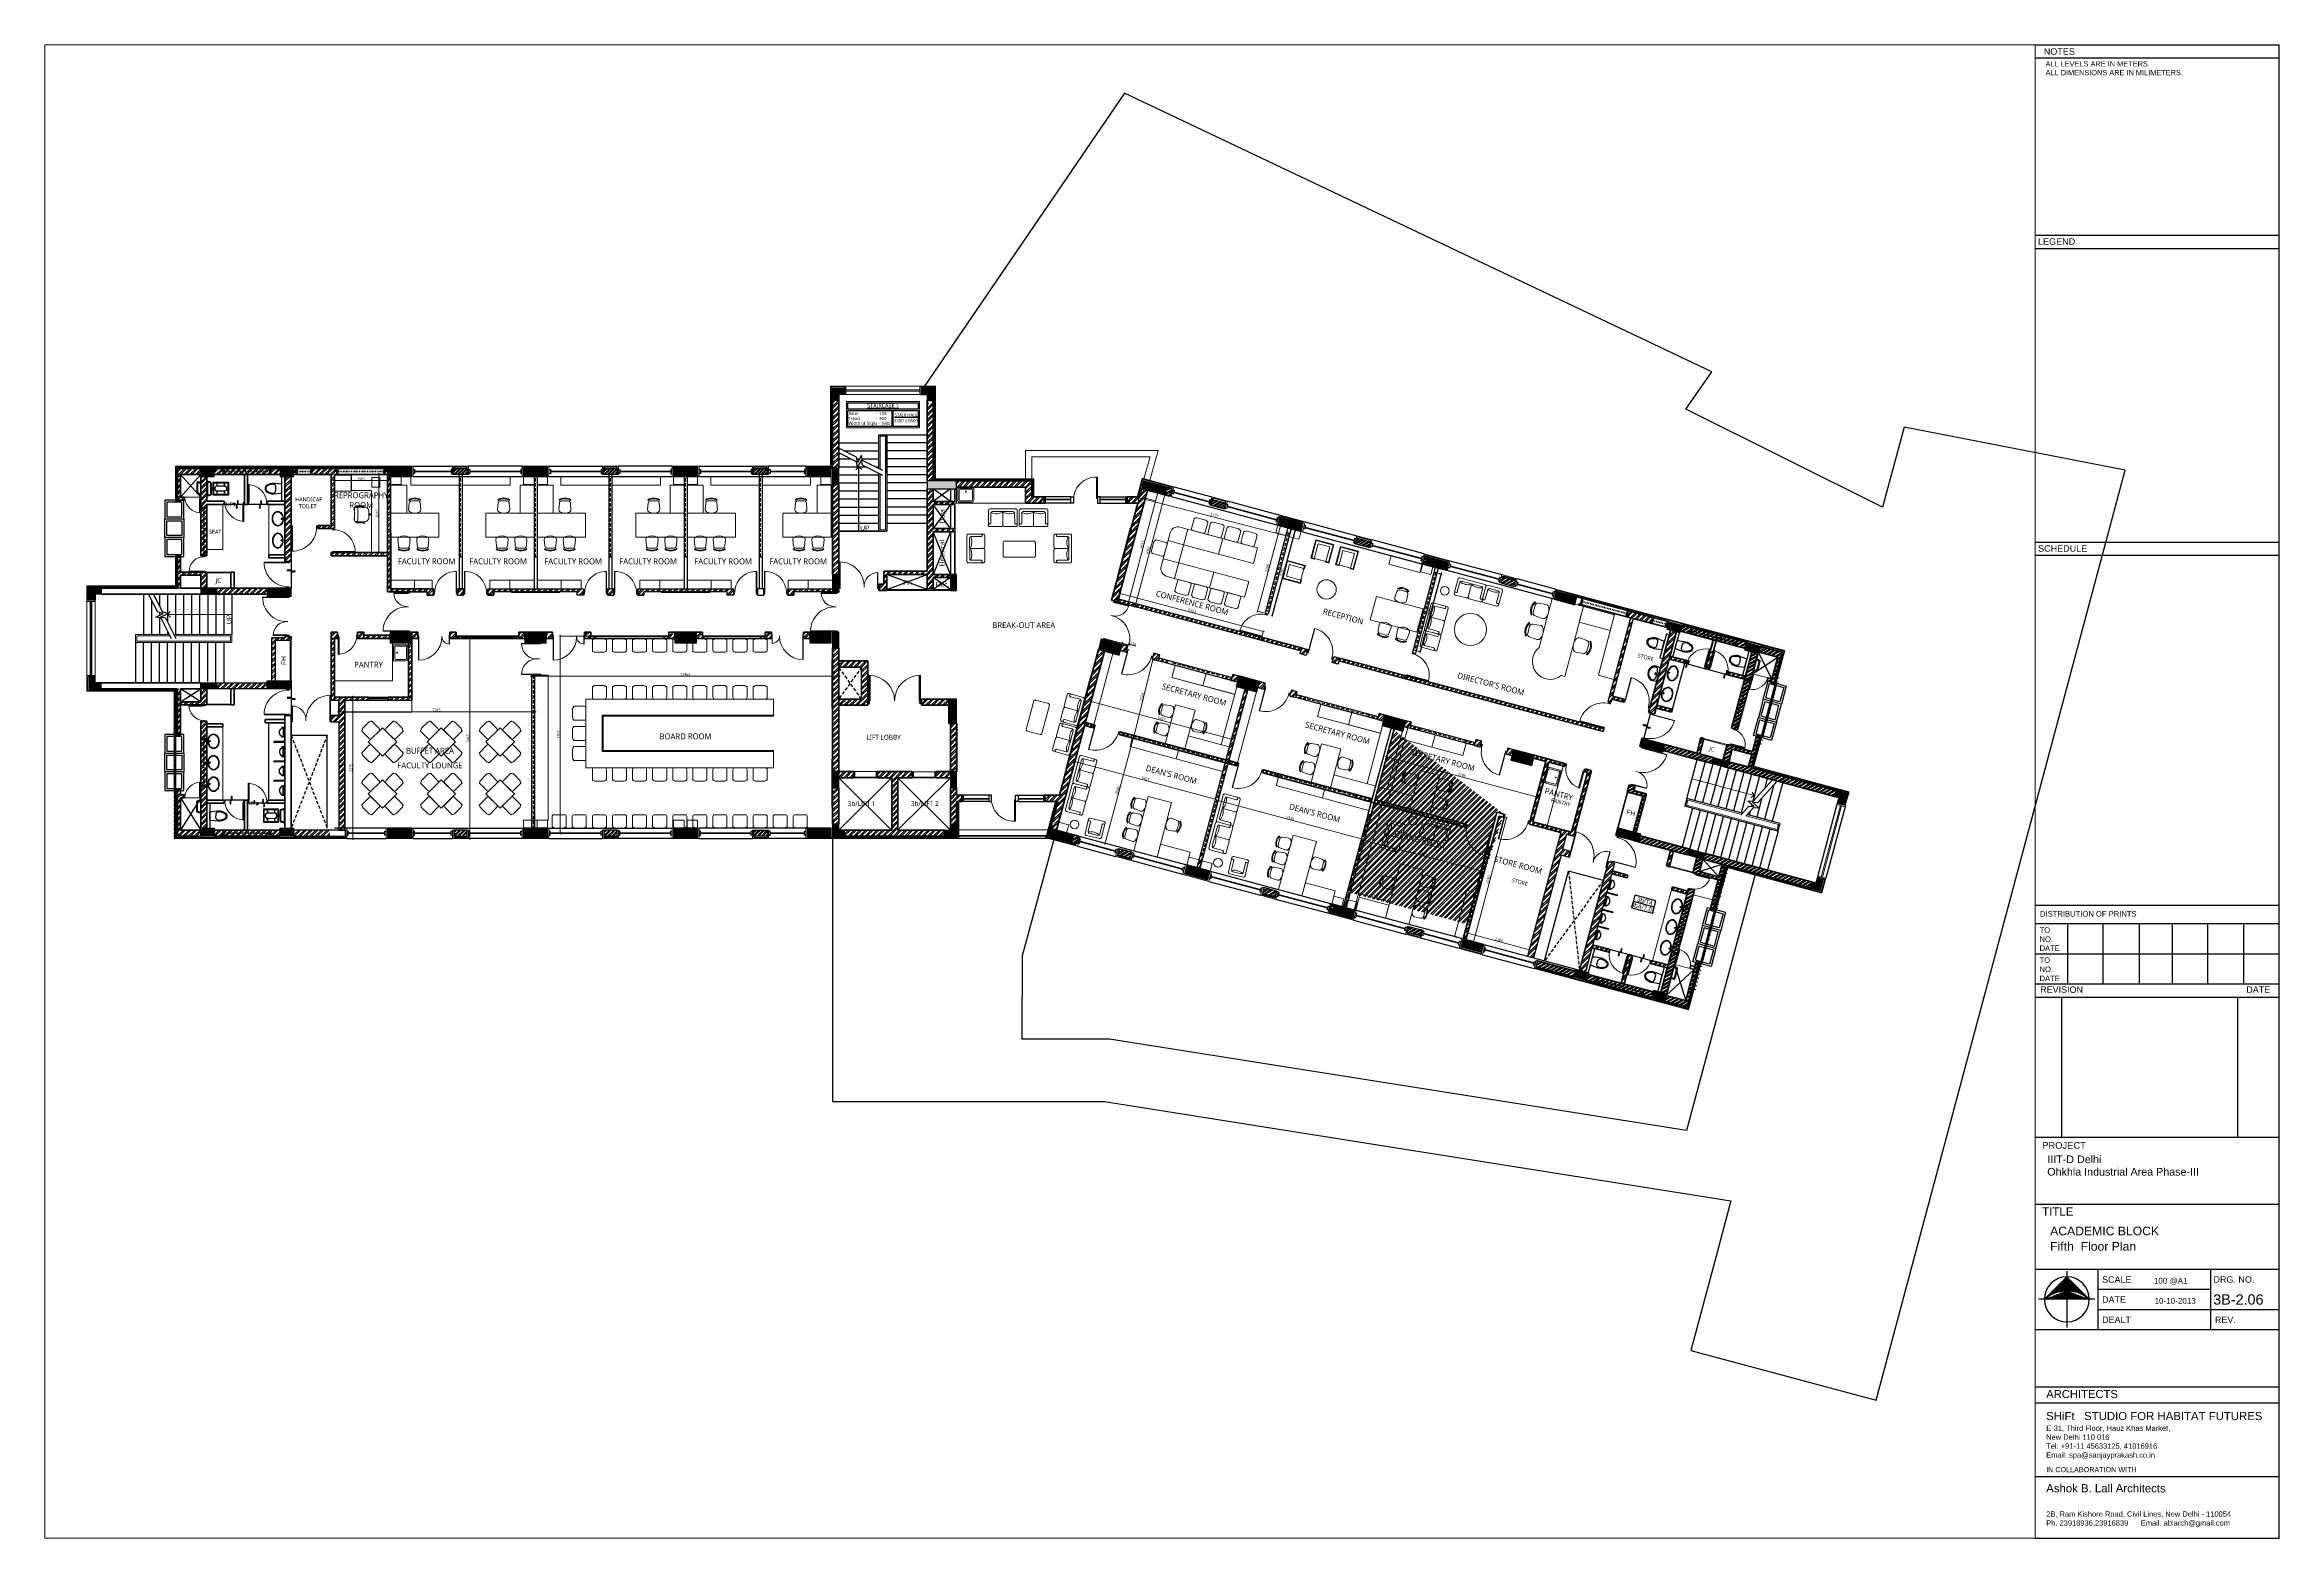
# Model space of a CAD drawing. Header units: millimetres. Extents: x 897770 to 1185420, y -692043 to -233237.
# Drawn here: x 898093 to 981508, y -692043 to -636292 of the extents above; entities that cross this region are included whole.
import ezdxf
from ezdxf.enums import TextEntityAlignment as Align

# ---------------------------------------------------------------- set-up
doc = ezdxf.new("R2010")
doc.units = ezdxf.units.MM
doc.header["$MEASUREMENT"] = 0
doc.header["$PDMODE"] = 67
for name, pattern in [('Dash', [6, 3, -3]), ('DASHED', [0.75, 0.5, -0.25]), ('HIDDEN', [0.375, 0.25, -0.125])]:
    doc.linetypes.add(name, pattern=pattern)
doc.layers.get('Defpoints').update_dxf_attribs({"color": 6})
for name, color, linetype in [('00', 5, 'Continuous'), ('A-Anno Tags', 6, 'Continuous'), ('A-Ele 10', 3, 'Continuous'), ('A-Elevation', 4, 'Continuous'), ('A-Sanitory', 8, 'Continuous'), ('A-Steps', 3, 'Continuous'), ('A-Wall Patt', 8, 'Continuous'), ('A-Window', 4, 'Continuous'), ('S-Conc Patt', 9, 'Continuous')]:
    doc.layers.add(name, color=color, linetype=linetype)
for name, color, linetype, lineweight in [('A-Detail Lines', 8, 'Continuous', 25), ('A-Door', 4, 'Continuous', 9), ('A-Wall Ele', 3, 'Continuous', 20), ('A-Wall Sec', 1, 'Continuous', 30), ('A-WIN', 5, 'Continuous', 25), ('Ann_TitleBlock 2', 5, 'Continuous', 25), ('Anno_Tittleblock', 5, 'Continuous', 13), ('counter', 10, 'Continuous', 20), ('DW Tags', 7, 'Continuous', 13), ('ele l', 6, 'Continuous', 15), ('elevation', 4, 'Continuous', 13), ('Fire pipe', 80, 'Continuous', 15), ('frntr', 32, 'Continuous', 13), ('furniture', 8, 'Continuous', 5), ('I-Furniture', 34, 'Continuous', 13), ('P-SANR-FIXT', 6, 'Continuous', 9), ('S-Concrete', 40, 'Continuous', 30), ('ST CLADDING PLAN', 6, 'Continuous', 9), ('text', 7, 'Continuous', 5)]:
    doc.layers.add(name, color=color, linetype=linetype, lineweight=lineweight)
doc.layers.add('I-Kitchen App', color=7, linetype='Continuous', lineweight=18, true_color=0xd06f25)
doc.styles.add('RM-NAME', font='arial.ttf', dxfattribs={"width": 0.8})
doc.styles.get("Standard").update_dxf_attribs({"font": 'trebuc.ttf'})
doc.styles.add('TITLE', font='swissel.ttf', dxfattribs={"height": 4.3})
doc.dimstyles.new('IIITD_WD_M @ 50', dxfattribs={"dimscale": 50, "dimtxt": 2, "dimasz": 0.5, "dimexe": 0.5, "dimexo": 0.25, "dimgap": 0.3, "dimtad": 1, "dimdec": 0, "dimrnd": 1, "dimzin": 0, "dimdsep": 46, "dimtxsty": 'Standard', "dimblk": 'ARCHTICK', "dimcen": 0.2, "dimdle": 1, "dimclrd": 8, "dimclre": 9, "dimadec": 0, "dimazin": 0, "dimtfac": 1, "dimtdec": 0, "dimtofl": 0, "dimtmove": 0, "dimatfit": 0, "dimfxl": 1, "dimtolj": 1, "dimtzin": 0, "dimlwd": -1, "dimlwe": -1, "dimarcsym": 0})
pattern_1 = [(45, (686743.83, -466493.58), (-106.06602, 106.06602), []), (45, (686814.54, -466493.58), (-106.06602, 106.06602), [])]
pattern_2 = [(45, (1e-07, -298425.88), (-106.066017, 106.066017), []), (45, (70.71, -298425.88), (-106.066017, 106.066017), [])]
pattern_3 = [(45, (1e-07, -8072.94), (-106.066017, 106.066017), []), (45, (70.71, -8072.94), (-106.066017, 106.066017), [])]
pattern_4 = [(45, (1e-07, -149225.38), (-106.066017, 106.066017), []), (45, (70.71, -149225.38), (-106.066017, 106.066017), [])]
pattern_5 = [(45, (675, -298425.88), (-106.066017, 106.066017), []), (45, (745.71, -298425.88), (-106.066017, 106.066017), [])]
pattern_6 = [(30, (1e-07, -149225.38), (-56.25, 97.427858), []), (30, (51.23, -149239.1), (-56.25, 97.427858), [])]
pattern_7 = [(30, (100000, -290352.94), (-56.25, 97.427858), []), (30, (100051.23, -290366.67), (-56.25, 97.427858), [])]
pattern_8 = [(30, (-0.0002, -298425.88), (-56.25, 97.427858), []), (30, (51.23, -298439.61), (-56.25, 97.427858), [])]

# ---------------------------------------------------------------- blocks, each defined once
blk = doc.blocks.new('DW2')
at = {"layer": 'A-Door', "color": 5}
for p, q in [((43354, -198780), (43354, -197988)), ((43396, -197988), (43354, -197988)), ((43396, -197988), (43396, -198780)), ((43396, -198780), (43354, -198780))]:
    blk.add_line(p, q, dxfattribs=at)
at = {"layer": 'A-Door'}
blk.add_ellipse((43302, -197975), major_axis=(-598, 560), ratio=0.966508, start_param=0.785398, end_param=2.371094, dxfattribs=at)
at = {"layer": 'A-Window'}
for p, q in [((42396, -197813), (41396, -197813)), ((42396, -198043), (41396, -198043)), ((43496, -197813), (44496, -197813)), ((43496, -198043), (44496, -198043))]:
    blk.add_line(p, q, dxfattribs=at)
at = {"layer": 'A-Window', "color": 2, "lineweight": 60}
for p, q in [((42396, -197943), (41446, -197943)), ((43496, -197943), (44446, -197943))]:
    blk.add_line(p, q, dxfattribs=at)
at = {"layer": 'A-Window'}
for points in [[(41396, -197813), (41446, -197813), (41446, -198043), (41396, -198043)], [(44496, -197813), (44444, -197813), (44444, -198043), (44496, -198043)]]:
    blk.add_lwpolyline(points, dxfattribs=at)
for points in [[(42496, -197813), (42396, -197813), (42396, -198043), (42496, -198043)], [(43396, -197813), (43496, -197813), (43496, -198043), (43396, -198043)]]:
    blk.add_lwpolyline(points, close=True, dxfattribs=at)
blk = doc.blocks.new('Big Door Garbage')
at = {"layer": 'A-Detail Lines', "lineweight": 18}
for centre, radius, start, end in [((-12515, 128703), 515, 270, 3.89689), ((-11085, 128703), 915, 177.80782, 270)]:
    blk.add_arc(centre, radius, start, end, dxfattribs=at)
at = {"layer": 'ele l', "lineweight": 18}
for p, q in [((-12550, 128778), (-12500, 128778)), ((-12550, 128703), (-12550, 128778)), ((-12550, 128703), (-12515, 128703)), ((-12515, 128738), (-12500, 128738)), ((-12515, 128703), (-12515, 128738)), ((-12515, 128703), (-12515, 128188)), ((-12499, 128703), (-12515, 128703)), ((-12500, 128778), (-12500, 128738)), ((-12499, 128703), (-12499, 128188)), ((-11101, 128703), (-11101, 127788)), ((-11101, 128703), (-11085, 128703)), ((-11100, 128778), (-11100, 128738)), ((-11050, 128778), (-11100, 128778)), ((-11085, 128738), (-11100, 128738)), ((-11085, 128703), (-11085, 128738)), ((-11050, 128703), (-11085, 128703)), ((-11085, 128703), (-11085, 127788)), ((-11050, 128703), (-11050, 128778))]:
    blk.add_line(p, q, dxfattribs=at)
blk = doc.blocks.new('Lift Door')
at = {"layer": 'A-Door'}
for p, q in [((-15830, -5817), (-15830, -6617)), ((-15625, -6617), (-15625, -5817)), ((-15600, -6617), (-15600, -5817))]:
    blk.add_line(p, q, dxfattribs=at)
for points in [[(-15830, -5767), (-15830, -5817), (-15600, -5817), (-15600, -5767)], [(-15830, -6667), (-15830, -6617), (-15600, -6617), (-15600, -6667)]]:
    blk.add_lwpolyline(points, dxfattribs=at)
blk = doc.blocks.new('Double Shutter-Double Panel - 2000 x 2100 mm-40-03_ff')
at = {"layer": 'A-Anno Tags'}
for p, q in [((-955, 50), (-955, 1005)), ((-920, 1005), (-920, 50)), ((920, 1005), (920, 50)), ((955, 50), (955, 1005)), ((-1000, 50), (-955, 50)), ((-1000, 50), (-1000, -50)), ((-920, 50), (-955, 50)), ((-955, 50), (-955, 15)), ((-955, 15), (-940, 15)), ((-940, -50), (-940, 15)), ((955, 50), (920, 50)), ((955, 15), (940, 15)), ((940, -50), (940, 15)), ((955, 50), (955, 15)), ((1000, 50), (955, 50)), ((1000, 50), (1000, -50)), ((-1000, -50), (-940, -50)), ((1000, -50), (940, -50))]:
    blk.add_line(p, q, dxfattribs=at)
at = {"layer": 'A-Door'}
for centre, start, end in [((-955, 50), 0, 90), ((955, 50), 90, 180)]:
    blk.add_arc(centre, 955, start, end, dxfattribs=at)
blk = doc.blocks.new('WEREWGFWERG')
at = {"layer": 'A-Wall Patt'}
h = blk.add_hatch(dxfattribs=at)
h.set_pattern_fill('ANSI32', color=256, scale=250, style=0)
h.set_pattern_definition([(45, (11200, 500), (-66.291261, 66.291261), []), (45, (11244.19, 500), (-66.291261, 66.291261), [])])
h.paths.add_polyline_path([(924568, -353681), (924568, -353911), (925068, -353911), (925068, -353681)])
at = {"layer": 'A-Detail Lines'}
for p, q in [((925068, -353631, 0), (924568, -353631, 0)), ((924568, -353681, 0), (924568, -353631, 0)), ((925068, -353681, 0), (925068, -353631, 0))]:
    blk.add_line(p, q, dxfattribs=at)
at = {"layer": 'A-Wall Sec', "elevation": 0}
blk.add_lwpolyline([(924568, -353911), (924568, -353681), (925068, -353681), (925068, -353911)], close=True, dxfattribs=at)
blk.add_lwpolyline([(924568, -353911), (924568, -353681), (925068, -353681), (925068, -353911)], close=True, dxfattribs=at)
at = {"layer": 'A-WIN', "color": 2, "lineweight": 40}
blk.add_line((926453, -353796, 0), (925168, -353796, 0), dxfattribs=at)
at = {"layer": 'A-WIN', "color": 2, "lineweight": 40, "elevation": 0}
blk.add_lwpolyline([(922568, -353796), (924468, -353796)], dxfattribs=at)
blk.add_lwpolyline([(922568, -353796), (924468, -353796)], dxfattribs=at)
at = {"layer": 'A-Window'}
for p, q in [((926503, -353601, 0), (925118, -353601, 0)), ((922518, -353981, 0), (926503, -353981, 0))]:
    blk.add_line(p, q, dxfattribs=at)
at = {"layer": 'A-Window', "elevation": 0}
for points in [[(922518, -353601), (924518, -353601)], [(922518, -353721), (922568, -353721), (922568, -353871), (922518, -353871)], [(924518, -353721), (924468, -353721), (924468, -353871), (924518, -353871)], [(925118, -353721), (925168, -353721), (925168, -353871), (925118, -353871)], [(926503, -353721), (926453, -353721), (926453, -353871), (926503, -353871)]]:
    blk.add_lwpolyline(points, dxfattribs=at)
at = {"layer": 'ST CLADDING PLAN'}
for p, q in [((922518, -353981), (922518, -353601)), ((924518, -353911, 0), (924518, -353601, 0)), ((925118, -353601, 0), (924518, -353601, 0)), ((925118, -353911, 0), (925118, -353601, 0)), ((926503, -353981, 0), (926503, -353601, 0)), ((922518, -353981, 0), (922468, -353981)), ((924518, -353911, 0), (924568, -353911, 0)), ((925118, -353911, 0), (925068, -353911, 0)), ((926503, -353981, 0), (926553, -353981, 0))]:
    blk.add_line(p, q, dxfattribs=at)
blk = doc.blocks.new('ERGEWGRWR')
at = {"layer": 'A-Wall Patt'}
h = blk.add_hatch(dxfattribs=at)
h.set_pattern_fill('ANSI32', color=256, scale=250, style=0)
h.set_pattern_definition([(45, (5600, 500), (-66.291261, 66.291261), []), (45, (5644.19, 500), (-66.291261, 66.291261), [])])
h.paths.add_polyline_path([(918968, -353681), (918968, -353911), (919468, -353911), (919468, -353681)])
at = {"layer": 'A-Detail Lines'}
for p, q in [((919468, -353631, 0), (918968, -353631, 0)), ((918968, -353681, 0), (918968, -353631, 0)), ((919468, -353681, 0), (919468, -353631, 0))]:
    blk.add_line(p, q, dxfattribs=at)
at = {"layer": 'A-Wall Sec', "elevation": 0}
blk.add_lwpolyline([(918968, -353911), (918968, -353681), (919468, -353681), (919468, -353911)], close=True, dxfattribs=at)
blk.add_lwpolyline([(918968, -353911), (918968, -353681), (919468, -353681), (919468, -353911)], close=True, dxfattribs=at)
at = {"layer": 'A-WIN', "color": 2, "lineweight": 40}
blk.add_line((921468, -353796), (919568, -353796, 0), dxfattribs=at)
at = {"layer": 'A-WIN', "color": 2, "lineweight": 40, "elevation": 0}
blk.add_lwpolyline([(916968, -353796), (918868, -353796)], dxfattribs=at)
blk.add_lwpolyline([(916968, -353796), (918868, -353796)], dxfattribs=at)
at = {"layer": 'A-Window'}
for p, q in [((921518, -353601, 0), (919518, -353601, 0)), ((916918, -353981, 0), (921518, -353981))]:
    blk.add_line(p, q, dxfattribs=at)
at = {"layer": 'A-Window', "elevation": 0}
for points in [[(916918, -353601), (918918, -353601)], [(916918, -353721), (916968, -353721), (916968, -353871), (916918, -353871)], [(918918, -353721), (918868, -353721), (918868, -353871), (918918, -353871)], [(919518, -353721), (919568, -353721), (919568, -353871), (919518, -353871)], [(921518, -353721), (921468, -353721), (921468, -353871), (921518, -353871)]]:
    blk.add_lwpolyline(points, dxfattribs=at)
at = {"layer": 'ST CLADDING PLAN'}
for p, q in [((916918, -353981), (916918, -353601)), ((918918, -353911, 0), (918918, -353601, 0)), ((919518, -353601, 0), (918918, -353601, 0)), ((919518, -353911, 0), (919518, -353601, 0)), ((921518, -353981, 0), (921518, -353601, 0)), ((916918, -353981, 0), (916868, -353981)), ((918918, -353911, 0), (918968, -353911, 0)), ((919518, -353911, 0), (919468, -353911, 0)), ((921518, -353981), (921568, -353981))]:
    blk.add_line(p, q, dxfattribs=at)
blk = doc.blocks.new('ERGWERGWRWRG')
at = {"layer": 'A-Wall Patt'}
h = blk.add_hatch(dxfattribs=at)
h.set_pattern_fill('ANSI32', color=256, scale=250, style=0)
h.set_pattern_definition([(45, (2e-08, 500), (-66.291261, 66.291261), []), (45, (44.19, 500), (-66.291261, 66.291261), [])])
h.paths.add_polyline_path([(913368, -353681), (913368, -353911), (913868, -353911), (913868, -353681)])
at = {"layer": 'A-Detail Lines'}
for p, q in [((913868, -353631, 0), (913368, -353631, 0)), ((913368, -353681, 0), (913368, -353631, 0)), ((913868, -353681, 0), (913868, -353631, 0))]:
    blk.add_line(p, q, dxfattribs=at)
at = {"layer": 'A-Wall Sec', "elevation": 0}
blk.add_lwpolyline([(913368, -353911), (913368, -353681), (913868, -353681), (913868, -353911)], close=True, dxfattribs=at)
blk.add_lwpolyline([(913368, -353911), (913368, -353681), (913868, -353681), (913868, -353911)], close=True, dxfattribs=at)
at = {"layer": 'A-WIN', "color": 2, "lineweight": 40}
blk.add_line((915868, -353796), (913968, -353796, 0), dxfattribs=at)
at = {"layer": 'A-WIN', "color": 2, "lineweight": 40, "elevation": 0}
blk.add_lwpolyline([(911893, -353796), (913268, -353796)], dxfattribs=at)
blk.add_lwpolyline([(911893, -353796), (913268, -353796)], dxfattribs=at)
at = {"layer": 'A-Window'}
for p, q in [((915918, -353601, 0), (913918, -353601, 0)), ((911843, -353981, 0), (915918, -353981))]:
    blk.add_line(p, q, dxfattribs=at)
at = {"layer": 'A-Window', "elevation": 0}
for points in [[(911843, -353601), (913318, -353601)], [(911843, -353721), (911893, -353721), (911893, -353871), (911843, -353871)], [(913318, -353721), (913268, -353721), (913268, -353871), (913318, -353871)], [(913918, -353721), (913968, -353721), (913968, -353871), (913918, -353871)], [(915918, -353721), (915868, -353721), (915868, -353871), (915918, -353871)]]:
    blk.add_lwpolyline(points, dxfattribs=at)
at = {"layer": 'ST CLADDING PLAN'}
for p, q in [((911843, -353981), (911843, -353601)), ((913318, -353911, 0), (913318, -353601, 0)), ((913918, -353601, 0), (913318, -353601, 0)), ((913918, -353911, 0), (913918, -353601, 0)), ((915918, -353981, 0), (915918, -353601, 0)), ((911843, -353981, 0), (911793, -353981)), ((913318, -353911, 0), (913368, -353911, 0)), ((913918, -353911, 0), (913868, -353911, 0)), ((915918, -353981), (915968, -353981))]:
    blk.add_line(p, q, dxfattribs=at)
blk = doc.blocks.new('ERTGWERTGWERGT')
at = {"layer": 'A-Wall Patt'}
h = blk.add_hatch(dxfattribs=at)
h.set_pattern_fill('ANSI32', color=256, scale=300, angle=345, style=0)
h.paths.add_polyline_path([(943546, -369550), (943605, -369328), (944088, -369457), (944029, -369679)])
at = {"layer": 'A-Detail Lines'}
for p, q in [((943546, -369550, 0), (943533, -369598, 0)), ((944016, -369727, 0), (943533, -369598, 0)), ((944029, -369679, 0), (944016, -369727, 0))]:
    blk.add_line(p, q, dxfattribs=at)
at = {"layer": 'A-Wall Sec', "elevation": 0}
blk.add_lwpolyline([(943605, -369328), (943546, -369550), (944029, -369679), (944088, -369457)], close=True, dxfattribs=at)
blk.add_lwpolyline([(943605, -369328), (943546, -369550), (944029, -369679), (944088, -369457)], close=True, dxfattribs=at)
at = {"layer": 'A-WIN', "color": 2, "lineweight": 40}
blk.add_line((945990, -370086, 0), (944155, -369594, 0), dxfattribs=at)
at = {"layer": 'A-WIN', "color": 2, "lineweight": 40, "elevation": 0}
blk.add_lwpolyline([(941644, -368921), (943479, -369413)], dxfattribs=at)
blk.add_lwpolyline([(941644, -368921), (943479, -369413)], dxfattribs=at)
at = {"layer": 'A-Window'}
for p, q in [((941643, -368729, 0), (946087, -369920, 0)), ((945988, -370287, 0), (944056, -369769, 0))]:
    blk.add_line(p, q, dxfattribs=at)
at = {"layer": 'A-Window', "elevation": 0}
for points in [[(941545, -369096), (943477, -369614)], [(941576, -368980), (941624, -368993), (941663, -368849), (941615, -368836)], [(943508, -369498), (943460, -369485), (943499, -369340), (943547, -369353)], [(944088, -369653), (944136, -369666), (944175, -369521), (944126, -369509)], [(946019, -370171), (945971, -370158), (946010, -370013), (946058, -370026)]]:
    blk.add_lwpolyline(points, dxfattribs=at)
at = {"layer": 'ST CLADDING PLAN'}
for p, q in [((941643, -368729, 0), (941545, -369096, 0)), ((941643, -368729, 0), (941595, -368716, 0)), ((943557, -369315, 0), (943477, -369614, 0)), ((943557, -369315, 0), (943605, -369328, 0)), ((944137, -369470, 0), (944056, -369769, 0)), ((944137, -369470, 0), (944088, -369457, 0)), ((944056, -369769, 0), (943477, -369614, 0)), ((946087, -369920, 0), (945988, -370287, 0)), ((946087, -369920, 0), (946135, -369933, 0))]:
    blk.add_line(p, q, dxfattribs=at)
blk = doc.blocks.new('ERGEGEWRGREG')
at = {"layer": 'A-Wall Patt'}
h = blk.add_hatch(dxfattribs=at)
h.set_pattern_fill('ANSI32', color=256, scale=300, angle=0.00001, style=0)
h.set_pattern_definition([(45.000013, (-88074.36, -254660.84), (-79.549531, 79.549495), []), (45.000013, (-88021.32, -254660.84), (-79.549531, 79.549495), [])])
h.paths.add_polyline_path([(925068, -367411), (925068, -367181), (924568, -367181), (924568, -367411)])
at = {"layer": 'A-Detail Lines'}
for p, q in [((924568, -367411, 0), (924568, -367461, 0)), ((924568, -367461, 0), (925068, -367461, 0)), ((925068, -367411, 0), (925068, -367461, 0))]:
    blk.add_line(p, q, dxfattribs=at)
at = {"layer": 'A-Wall Sec', "elevation": 0}
blk.add_lwpolyline([(925068, -367181), (925068, -367411), (924568, -367411), (924568, -367181)], close=True, dxfattribs=at)
blk.add_lwpolyline([(925068, -367181), (925068, -367411), (924568, -367411), (924568, -367181)], close=True, dxfattribs=at)
at = {"layer": 'A-WIN', "color": 2, "lineweight": 40}
blk.add_line((922568, -367296), (924468, -367296, 0), dxfattribs=at)
at = {"layer": 'A-WIN', "color": 2, "lineweight": 40, "elevation": 0}
blk.add_lwpolyline([(926453, -367296), (925168, -367296)], dxfattribs=at)
blk.add_lwpolyline([(926453, -367296), (925168, -367296)], dxfattribs=at)
at = {"layer": 'A-Window'}
for p, q in [((926503, -367111, 0), (922518, -367111)), ((922518, -367491, 0), (924518, -367491, 0))]:
    blk.add_line(p, q, dxfattribs=at)
at = {"layer": 'A-Window', "elevation": 0}
for points in [[(922518, -367371), (922568, -367371), (922568, -367221), (922518, -367221)], [(924518, -367371), (924468, -367371), (924468, -367221), (924518, -367221)], [(925118, -367371), (925168, -367371), (925168, -367221), (925118, -367221)], [(926503, -367491), (925118, -367491)], [(926503, -367371), (926453, -367371), (926453, -367221), (926503, -367221)]]:
    blk.add_lwpolyline(points, dxfattribs=at)
at = {"layer": 'ST CLADDING PLAN'}
for p, q in [((922518, -367111), (922468, -367111)), ((922518, -367111, 0), (922518, -367491, 0)), ((924518, -367181, 0), (924518, -367491, 0)), ((924518, -367181, 0), (924568, -367181, 0)), ((924518, -367491, 0), (925118, -367491, 0)), ((925118, -367181, 0), (925068, -367181, 0)), ((925118, -367181, 0), (925118, -367491, 0)), ((926503, -367111, 0), (926503, -367491, 0)), ((926503, -367111, 0), (926553, -367111, 0))]:
    blk.add_line(p, q, dxfattribs=at)
blk = doc.blocks.new('block lft')
at = {"layer": 'S-Conc Patt'}
for points in [[(802865, -274226), (802865, -274526), (803365, -274526), (803365, -274226)], [(805830, -274226), (805830, -274526), (806330, -274526), (806330, -274226)], [(810740, -274526), (810740, -274226), (809840, -274226), (809840, -274526)], [(815815, -274526), (815815, -274226), (814915, -274226), (814915, -274526)], [(821415, -274526), (821415, -274226), (820515, -274226), (820515, -274526)], [(826400, -274526), (826400, -274226), (825500, -274226), (825500, -274526)], [(798695, -278696), (799145, -278696), (799145, -278926), (798925, -278926), (798925, -279146), (798695, -279146)], [(803465, -278926), (803465, -278696), (802865, -278696), (802865, -278926)], [(805340, -278696), (805340, -278996), (806240, -278996), (806240, -278696)], [(809940, -280341), (809940, -280741), (810740, -280741), (810740, -280341)], [(814965, -280341), (814965, -280741), (815765, -280741), (815765, -280341)], [(820565, -280341), (820565, -280741), (821365, -280741), (821365, -280341)], [(825600, -280341), (825600, -280741), (826400, -280741), (826400, -280341)], [(798695, -282456), (799145, -282456), (799145, -282226), (798925, -282226), (798925, -282006), (798695, -282006)], [(802865, -282226), (802865, -282456), (803465, -282456), (803465, -282226)], [(806240, -282456), (806240, -282156), (805340, -282156), (805340, -282456)], [(803365, -287956), (803365, -287656), (802865, -287656), (802865, -287956)], [(806330, -287956), (806330, -287656), (805830, -287656), (805830, -287956)], [(810740, -287956), (810740, -287656), (809840, -287656), (809840, -287956)], [(815815, -287956), (815815, -287656), (814915, -287656), (814915, -287956)], [(821415, -287956), (821415, -287656), (820515, -287656), (820515, -287956)], [(826400, -287956), (826400, -287656), (825500, -287656), (825500, -287956)]]:
    blk.add_hatch(color=256, dxfattribs=at).paths.add_polyline_path(points)
at = {"layer": 'S-Concrete'}
for points in [[(802865, -274226), (802865, -274526), (803365, -274526), (803365, -274226)], [(809840, -274226), (809840, -274526), (810740, -274526), (810740, -274226)], [(814915, -274226), (814915, -274526), (815815, -274526), (815815, -274226)], [(820515, -274226), (820515, -274526), (821415, -274526), (821415, -274226)], [(798695, -278696), (799145, -278696), (799145, -278926), (798925, -278926), (798925, -279146), (798695, -279146)], [(809940, -280341), (809940, -280741), (810740, -280741), (810740, -280341)], [(814965, -280341), (814965, -280741), (815765, -280741), (815765, -280341)], [(820565, -280341), (820565, -280741), (821365, -280741), (821365, -280341)], [(798695, -282456), (799145, -282456), (799145, -282226), (798925, -282226), (798925, -282006), (798695, -282006)], [(802865, -287956), (802865, -287656), (803365, -287656), (803365, -287956)], [(809840, -287656), (809840, -287956), (810740, -287956), (810740, -287656)], [(814915, -287656), (814915, -287956), (815815, -287956), (815815, -287656)], [(820515, -287656), (820515, -287956), (821415, -287956), (821415, -287656)], [(825500, -287656), (825500, -287956), (826400, -287956), (826400, -287656)]]:
    blk.add_lwpolyline(points, close=True, dxfattribs=at)
at = {"layer": 'S-Concrete', "elevation": 0}
for points in [[(805830, -274226), (805830, -274526), (806330, -274526), (806330, -274226)], [(825500, -274226), (825500, -274526), (826400, -274526), (826400, -274226)], [(802865, -278696), (802865, -278926), (803465, -278926), (803465, -278696)], [(805340, -278696), (805340, -278996), (806240, -278996), (806240, -278696)], [(825600, -280341), (825600, -280741), (826400, -280741), (826400, -280341)], [(802865, -282456), (802865, -282226), (803465, -282226), (803465, -282456)], [(805340, -282456), (805340, -282156), (806240, -282156), (806240, -282456)], [(805830, -287956), (805830, -287656), (806330, -287656), (806330, -287956)]]:
    blk.add_lwpolyline(points, close=True, dxfattribs=at)
blk = doc.blocks.new('t4ww4tw3')
at = {"layer": 'S-Conc Patt'}
for points in [[(777503, -499894), (777953, -499894), (777953, -500124), (777733, -500124), (777733, -500344), (777503, -500344)], [(781263, -499894), (780813, -499894), (780813, -500124), (781033, -500124), (781033, -500344), (781263, -500344)], [(777503, -503481), (777733, -503481), (777733, -502881), (777503, -502881)], [(782133, -503649), (782133, -503349), (781033, -503349), (781033, -503649)], [(789908, -503872), (789985, -503582), (789116, -503349), (789038, -503639)], [(794993, -505234), (795071, -504945), (794202, -504712), (794124, -505001)], [(777503, -507439), (777733, -507439), (777733, -506839), (777503, -506839)], [(781903, -507439), (782133, -507439), (782133, -506839), (781903, -506839)], [(809135, -509023), (809212, -508734), (808729, -508604), (808652, -508894)], [(777503, -509596), (777733, -509596), (777733, -508996), (777503, -508996)], [(787533, -509255), (787430, -509642), (788203, -509849), (788306, -509462)], [(812042, -509802), (812120, -509513), (811637, -509383), (811559, -509673)], [(792667, -510631), (792564, -511018), (793337, -511225), (793440, -510838)], [(781833, -512396), (782133, -512396), (782133, -511496), (781833, -511496)], [(808494, -513480), (808572, -513190), (807703, -512957), (807625, -513247)], [(810383, -513675), (810324, -513897), (810903, -514053), (810963, -513830)], [(777503, -514801), (777733, -514801), (777733, -514201), (777503, -514201)], [(781903, -514801), (782133, -514801), (782133, -514201), (781903, -514201)], [(815348, -515005), (814962, -514902), (814902, -515124), (815066, -515168), (815009, -515381), (815232, -515440)], [(777503, -516611), (777953, -516611), (777953, -516381), (777733, -516381), (777733, -516161), (777503, -516161)], [(782133, -516611), (781683, -516611), (781683, -516381), (781903, -516381), (781903, -516161), (782133, -516161)], [(786432, -516844), (786510, -516554), (785640, -516321), (785563, -516611)], [(807599, -516822), (807677, -516532), (806807, -516299), (806730, -516589)], [(809470, -517085), (809410, -517307), (809990, -517462), (810049, -517240)], [(791517, -518207), (791595, -517917), (790726, -517684), (790648, -517974)], [(814375, -518637), (814491, -518203), (814269, -518143), (814212, -518356), (814048, -518312), (813989, -518534)], [(805659, -521996), (805736, -521706), (805253, -521577), (805176, -521866)], [(808566, -522775), (808644, -522485), (808161, -522356), (808083, -522645)]]:
    blk.add_hatch(color=256, dxfattribs=at).paths.add_polyline_path(points)
h = blk.add_hatch(color=256, dxfattribs=at)
h.dxf.hatch_style = 1
h.paths.add_polyline_path([(799708, -506187), (799630, -506477), (800403, -506684), (800480, -506394)])
h = blk.add_hatch(color=256, dxfattribs=at)
h.dxf.hatch_style = 1
h.paths.add_polyline_path([(804513, -507474), (804435, -507764), (805208, -507971), (805286, -507682)])
h = blk.add_hatch(color=256, dxfattribs=at)
h.dxf.hatch_style = 1
h.paths.add_polyline_path([(798898, -512300), (798125, -512093), (798021, -512480), (798794, -512687), (798794, -512687)])
h = blk.add_hatch(color=256, dxfattribs=at)
h.dxf.hatch_style = 1
h.paths.add_polyline_path([(803703, -513588), (802930, -513381), (802930, -513381), (802827, -513767), (803600, -513974)])
h = blk.add_hatch(color=256, dxfattribs=at)
h.dxf.hatch_style = 1
h.paths.add_polyline_path([(796232, -519159), (796154, -519449), (796927, -519656), (797004, -519366)])
h = blk.add_hatch(color=256, dxfattribs=at)
h.dxf.hatch_style = 1
h.paths.add_polyline_path([(801810, -520654), (801037, -520447), (800959, -520737), (801732, -520944)])
at = {"layer": 'S-Concrete'}
for points in [[(777503, -499894), (777953, -499894), (777953, -500124), (777733, -500124), (777733, -500344), (777503, -500344)], [(781263, -499894), (780813, -499894), (780813, -500124), (781033, -500124), (781033, -500344), (781263, -500344)], [(782133, -503649), (782133, -503349), (781033, -503349), (781033, -503649)], [(789116, -503349), (789038, -503639), (789908, -503872), (789985, -503582)], [(794202, -504712), (794124, -505001), (794993, -505234), (795071, -504945)], [(777733, -506839), (777503, -506839), (777503, -507439), (777733, -507439)], [(782133, -506839), (781903, -506839), (781903, -507439), (782133, -507439)], [(805208, -507971), (805286, -507682), (804513, -507474), (804435, -507764)], [(808652, -508894), (808729, -508604), (809212, -508734), (809135, -509023)], [(777733, -508996), (777503, -508996), (777503, -509596), (777733, -509596)], [(811559, -509673), (811637, -509383), (812120, -509513), (812042, -509802)], [(792667, -510631), (792564, -511018), (793337, -511225), (793440, -510838)], [(781833, -512396), (782133, -512396), (782133, -511496), (781833, -511496)], [(808494, -513480), (808572, -513190), (807703, -512957), (807625, -513247)], [(810324, -513897), (810383, -513675), (810963, -513830), (810903, -514053)], [(777733, -514201), (777503, -514201), (777503, -514801), (777733, -514801)], [(782133, -514201), (781903, -514201), (781903, -514801), (782133, -514801)], [(815348, -515005), (814962, -514902), (814902, -515124), (815066, -515168), (815009, -515381), (815232, -515440)], [(777503, -516611), (777953, -516611), (777953, -516381), (777733, -516381), (777733, -516161), (777503, -516161)], [(782133, -516611), (781683, -516611), (781683, -516381), (781903, -516381), (781903, -516161), (782133, -516161)], [(785640, -516321), (785563, -516611), (786432, -516844), (786510, -516554)], [(807599, -516822), (807677, -516532), (806807, -516299), (806730, -516589)], [(809410, -517307), (809470, -517085), (810049, -517240), (809990, -517462)], [(790726, -517684), (790648, -517974), (791517, -518207), (791595, -517917)], [(814375, -518637), (814491, -518203), (814269, -518143), (814212, -518356), (814048, -518312), (813989, -518534)], [(805176, -521866), (805253, -521577), (805736, -521706), (805659, -521996)], [(808083, -522645), (808161, -522356), (808644, -522485), (808566, -522775)]]:
    blk.add_lwpolyline(points, close=True, dxfattribs=at)
at = {"layer": 'S-Concrete', "elevation": 0}
for points in [[(777733, -502881), (777503, -502881), (777503, -503481), (777733, -503481)], [(800403, -506684), (800480, -506394), (799708, -506187), (799630, -506477)], [(787533, -509255), (787430, -509642), (788203, -509849), (788306, -509462)], [(798794, -512687), (798898, -512300), (798125, -512093), (798021, -512480)], [(803600, -513974), (803703, -513588), (802930, -513381), (802827, -513767)], [(796232, -519159), (796154, -519449), (796927, -519656), (797004, -519366)], [(801037, -520447), (800959, -520737), (801732, -520944), (801810, -520654)]]:
    blk.add_lwpolyline(points, close=True, dxfattribs=at)
at = {"color": 6}
blk.add_blockref('block lft', (-48947, -228655), dxfattribs=at)
blk = doc.blocks.new('VENT IIITD ACAD 1900')
at = {"layer": 'A-Window'}
for p, q in [((955419, -358755, 0), (955479, -358533, 0)), ((955466, -358581, 0), (955514, -358594, 0)), ((955481, -358720, 0), (955514, -358594, 0)), ((955432, -358707, 0), (955481, -358720, 0)), ((957123, -359160, 0), (957156, -359034, 0)), ((957123, -359160, 0), (957171, -359173, 0)), ((957156, -359034, 0), (957205, -359047, 0)), ((957158, -359221, 0), (957218, -358999, 0))]:
    blk.add_line(p, q, dxfattribs=at)
at = {"layer": 'A-Window', "color": 2, "linetype": 'Dash', "lineweight": 40, "ltscale": 10}
blk.add_line((957140, -359097, 0), (955497, -358657, 0), dxfattribs=at)
blk = doc.blocks.new('ERGTERGER')
at = {"layer": 'A-Window'}
for p, q in [((958058, -359462, 0), (958117, -359240, 0)), ((958070, -359414, 0), (958119, -359427, 0)), ((958104, -359288, 0), (958152, -359301, 0)), ((958119, -359427, 0), (958152, -359301, 0)), ((958602, -359556, 0), (958635, -359430, 0)), ((958635, -359430, 0), (958684, -359443, 0)), ((958637, -359617, 0), (958697, -359395, 0)), ((958602, -359556, 0), (958650, -359569, 0))]:
    blk.add_line(p, q, dxfattribs=at)
at = {"layer": 'A-Window', "color": 2, "linetype": 'Dash', "lineweight": 40, "ltscale": 10}
blk.add_line((958619, -359493, 0), (958136, -359364, 0), dxfattribs=at)
blk = doc.blocks.new('ERGEWRGR')
at = {"layer": 'A-Wall Patt'}
h = blk.add_hatch(dxfattribs=at)
h.set_pattern_fill('ANSI32', color=256, scale=300, angle=345, style=0)
h.paths.add_polyline_path([(938137, -368100), (938196, -367878), (938679, -368008), (938620, -368230)])
at = {"layer": 'A-Detail Lines'}
for p, q in [((938137, -368100, 0), (938124, -368149, 0)), ((938607, -368278, 0), (938124, -368149, 0)), ((938620, -368230, 0), (938607, -368278, 0))]:
    blk.add_line(p, q, dxfattribs=at)
at = {"layer": 'A-Wall Sec', "elevation": 0}
blk.add_lwpolyline([(938196, -367878), (938137, -368100), (938620, -368230), (938679, -368008)], close=True, dxfattribs=at)
blk.add_lwpolyline([(938196, -367878), (938137, -368100), (938620, -368230), (938679, -368008)], close=True, dxfattribs=at)
at = {"layer": 'A-WIN', "color": 2, "lineweight": 40}
blk.add_line((940581, -368636, 0), (938746, -368145, 0), dxfattribs=at)
at = {"layer": 'A-WIN', "color": 2, "lineweight": 40, "elevation": 0}
blk.add_lwpolyline([(936742, -367607), (938070, -367963)], dxfattribs=at)
blk.add_lwpolyline([(936742, -367607), (938070, -367963)], dxfattribs=at)
at = {"layer": 'A-Window'}
for p, q in [((936741, -367416, 0), (940677, -368471, 0)), ((940579, -368838, 0), (938647, -368320, 0))]:
    blk.add_line(p, q, dxfattribs=at)
at = {"layer": 'A-Window', "elevation": 0}
for points in [[(936643, -367783), (938068, -368165)], [(936674, -367667), (936722, -367680), (936761, -367535), (936713, -367522)], [(938099, -368049), (938050, -368036), (938089, -367891), (938138, -367904)], [(938678, -368204), (938727, -368217), (938765, -368072), (938717, -368059)], [(940610, -368722), (940562, -368709), (940601, -368564), (940649, -368577)]]:
    blk.add_lwpolyline(points, dxfattribs=at)
at = {"layer": 'ST CLADDING PLAN'}
for p, q in [((936741, -367416, 0), (936643, -367783, 0)), ((936741, -367416, 0), (936693, -367403, 0)), ((938148, -367865, 0), (938068, -368165, 0)), ((938647, -368320, 0), (938068, -368165, 0)), ((938148, -367865, 0), (938196, -367878, 0)), ((938728, -368021, 0), (938647, -368320, 0)), ((938728, -368021, 0), (938679, -368008, 0)), ((940677, -368471, 0), (940579, -368838, 0)), ((940677, -368471, 0), (940726, -368483, 0))]:
    blk.add_line(p, q, dxfattribs=at)
blk = doc.blocks.new('WFTGRWE3TG')
at = {"layer": 'A-Wall Patt'}
h = blk.add_hatch(dxfattribs=at)
h.set_pattern_fill('ANSI32', color=256, scale=300, angle=345, style=0)
h.paths.add_polyline_path([(949438, -371129), (949498, -370906), (949015, -370777), (948955, -370999)])
at = {"layer": 'A-Detail Lines'}
for p, q in [((948955, -370999, 0), (948942, -371047, 0)), ((948942, -371047, 0), (949425, -371177, 0)), ((949438, -371129, 0), (949425, -371177, 0))]:
    blk.add_line(p, q, dxfattribs=at)
at = {"layer": 'A-Wall Sec', "elevation": 0}
blk.add_lwpolyline([(949498, -370906), (949438, -371129), (948955, -370999), (949015, -370777)], close=True, dxfattribs=at)
blk.add_lwpolyline([(949498, -370906), (949438, -371129), (948955, -370999), (949015, -370777)], close=True, dxfattribs=at)
at = {"layer": 'A-WIN', "color": 2, "lineweight": 40}
blk.add_line((947053, -370370, 0), (948888, -370862, 0), dxfattribs=at)
at = {"layer": 'A-WIN', "color": 2, "lineweight": 40, "elevation": 0}
blk.add_lwpolyline([(950893, -371399), (949564, -371043)], dxfattribs=at)
blk.add_lwpolyline([(950893, -371399), (949564, -371043)], dxfattribs=at)
at = {"layer": 'A-Window'}
for p, q in [((950989, -371233, 0), (947053, -370179, 0)), ((946954, -370546, 0), (948886, -371063, 0))]:
    blk.add_line(p, q, dxfattribs=at)
at = {"layer": 'A-Window', "elevation": 0}
for points in [[(946985, -370430), (947034, -370443), (947072, -370298), (947024, -370285)], [(948917, -370948), (948869, -370935), (948908, -370790), (948956, -370803)], [(949497, -371103), (949545, -371116), (949584, -370971), (949536, -370958)], [(950890, -371600), (949466, -371219)], [(950921, -371485), (950873, -371472), (950912, -371327), (950960, -371340)]]:
    blk.add_lwpolyline(points, dxfattribs=at)
at = {"layer": 'ST CLADDING PLAN'}
for p, q in [((947053, -370179, 0), (946954, -370546, 0)), ((947053, -370179, 0), (947004, -370166, 0)), ((948966, -370764, 0), (948886, -371063, 0)), ((948886, -371063, 0), (949466, -371219, 0)), ((948966, -370764, 0), (949015, -370777, 0)), ((949546, -370919, 0), (949466, -371219, 0)), ((949546, -370919, 0), (949498, -370906, 0)), ((950989, -371233, 0), (950890, -371600, 0)), ((950989, -371233, 0), (951037, -371246, 0))]:
    blk.add_line(p, q, dxfattribs=at)
blk = doc.blocks.new('ERGWERGWER')
at = {"layer": 'A-Door'}
for name in ['ERGEWRGR', 'ERTGWERTGWERGT', 'WFTGRWE3TG']:
    blk.add_blockref(name, (0, 0), dxfattribs=at)
blk = doc.blocks.new('DFADWFSA')
at = {"layer": 'A-Wall Patt'}
h = blk.add_hatch(dxfattribs=at)
h.set_pattern_fill('ANSI32', color=256, scale=300, angle=345, style=0)
h.paths.add_polyline_path([(952992, -357866), (952932, -358089), (952449, -357959), (952509, -357737)])
at = {"layer": 'A-Detail Lines'}
for p, q in [((952509, -357737, 0), (952522, -357689, 0)), ((952522, -357689, 0), (953005, -357818, 0)), ((952992, -357866, 0), (953005, -357818, 0))]:
    blk.add_line(p, q, dxfattribs=at)
at = {"layer": 'A-Wall Sec', "elevation": 0}
blk.add_lwpolyline([(952932, -358089), (952992, -357866), (952509, -357737), (952449, -357959)], close=True, dxfattribs=at)
blk.add_lwpolyline([(952932, -358089), (952992, -357866), (952509, -357737), (952449, -357959)], close=True, dxfattribs=at)
at = {"layer": 'A-WIN', "color": 2, "lineweight": 40}
blk.add_line((950547, -357330, 0), (952382, -357822, 0), dxfattribs=at)
at = {"layer": 'A-WIN', "color": 2, "lineweight": 40, "elevation": 0}
blk.add_lwpolyline([(954387, -358359), (953058, -358003)], dxfattribs=at)
blk.add_lwpolyline([(954387, -358359), (953058, -358003)], dxfattribs=at)
at = {"layer": 'A-Window'}
for p, q in [((954387, -358551, 0), (950451, -357496, 0)), ((950549, -357129, 0), (952481, -357647, 0))]:
    blk.add_line(p, q, dxfattribs=at)
at = {"layer": 'A-Window', "elevation": 0}
for points in [[(950518, -357245), (950566, -357258), (950528, -357403), (950479, -357390)], [(952450, -357763), (952402, -357750), (952363, -357895), (952411, -357908)], [(954485, -358184), (953061, -357802)], [(953030, -357918), (953078, -357931), (953039, -358076), (952991, -358063)], [(954454, -358300), (954406, -358287), (954367, -358432), (954416, -358445)]]:
    blk.add_lwpolyline(points, dxfattribs=at)
at = {"layer": 'ST CLADDING PLAN'}
for p, q in [((950451, -357496, 0), (950403, -357483, 0)), ((950451, -357496, 0), (950549, -357129, 0)), ((952401, -357946, 0), (952481, -357647, 0)), ((952481, -357647, 0), (953061, -357802, 0)), ((952980, -358101, 0), (953061, -357802, 0)), ((952401, -357946, 0), (952449, -357959, 0)), ((952980, -358101, 0), (952932, -358089, 0)), ((954387, -358551, 0), (954485, -358184, 0)), ((954387, -358551, 0), (954435, -358564, 0))]:
    blk.add_line(p, q, dxfattribs=at)
blk = doc.blocks.new('EWRGWHGWR')
at = {"layer": 'A-Door'}
for name, rotation in [('ERGWERGWRWRG', 344.9999999774988), ('ERGEWGRWR', 344.9999999829265)]:
    blk.add_blockref(name, (150984, 223188, 0), dxfattribs=dict(at, rotation=rotation))
blk.add_blockref('DFADWFSA', (0, 0), dxfattribs=at)
blk = doc.blocks.new('WT5R4YHE4YHE5')
at = {"layer": 'A-Wall Patt'}
h = blk.add_hatch(dxfattribs=at)
h.set_pattern_fill('ANSI32', color=256, scale=300, angle=345, style=0)
h.set_pattern_definition(pattern_7)
h.paths.add_polyline_path([(1040169, -644783), (1039985, -644734), (1039908, -645024), (1040091, -645073)])
h = blk.add_hatch(dxfattribs=at)
h.set_pattern_fill('ANSI32', color=256, scale=300, angle=345, style=0)
h.set_pattern_definition([(30, (103475.94, -277380.56), (-56.25, 97.427858), []), (30, (103527.17, -277394.28), (-56.25, 97.427858), [])])
h.paths.add_polyline_path([(1049708, -647339), (1049611, -647313), (1049533, -647603), (1049630, -647629)])
h = blk.add_hatch(dxfattribs=at)
h.set_pattern_fill('ANSI32', color=256, scale=300, angle=345, style=0)
h.set_pattern_definition(pattern_7)
h.paths.add_polyline_path([(1036693, -657756), (1036510, -657707), (1036432, -657996), (1036615, -658046)])
h = blk.add_hatch(dxfattribs=at)
h.set_pattern_fill('ANSI32', color=256, scale=300, angle=345, style=0)
h.set_pattern_definition(pattern_7)
h.paths.add_polyline_path([(1046232, -660312), (1046135, -660286), (1046057, -660576), (1046154, -660601)])
h = blk.add_hatch(dxfattribs=at)
h.set_pattern_fill('ANSI32', color=256, scale=300, angle=345, style=0)
h.set_pattern_definition([(30, (100000, 0), (-56.25, 97.427858), []), (30, (100051.23, -13.73), (-56.25, 97.427858), [])])
h.paths.add_polyline_path([(1053820, -662418), (1053761, -662640), (1055176, -663019), (1055235, -662797)])
at = {"layer": 'A-Detail Lines'}
for p in [(1053761, -662640, 0), (1059437, -664212, 0)]:
    blk.add_line(p, (1053748, -662688, 0), dxfattribs=at)
at = {"layer": 'A-Wall Patt'}
for p, q in [((1044202, -645864), (1044215, -645816, 0)), ((1045084, -646049), (1044215, -645816, 0)), ((1045071, -646097), (1045084, -646049)), ((1049611, -647313, 0), (1049624, -647265, 0)), ((1050493, -647498, 0), (1049624, -647265, 0)), ((1050480, -647546, 0), (1050493, -647498, 0)), ((1054513, -648627), (1054526, -648579, 0)), ((1063016, -650854, 0), (1054526, -648579, 0)), ((1062696, -652049, 0), (1063016, -650854, 0)), ((1062648, -652036, 0), (1062696, -652049, 0)), ((1062153, -654077, 0), (1061859, -655171, 0)), ((1062104, -654064, 0), (1062153, -654077, 0)), ((1060433, -660494, 0), (1060860, -658900, 0)), ((1040648, -659126), (1040635, -659174, 0)), ((1041505, -659407), (1040635, -659174, 0)), ((1041517, -659359), (1041505, -659407)), ((1046057, -660576, 0), (1046044, -660624, 0)), ((1046914, -660857, 0), (1046044, -660624, 0)), ((1060433, -660494, 0), (1060385, -660481, 0)), ((1046927, -660809, 0), (1046914, -660857, 0)), ((1050959, -661889, 0), (1050946, -661937, 0)), ((1050946, -661937, 0), (1051719, -662144, 0)), ((1051732, -662096, 0), (1051719, -662144, 0)), ((1059890, -662522, 0), (1059437, -664212, 0)), ((1059890, -662522, 0), (1059842, -662509, 0))]:
    blk.add_line(p, q, dxfattribs=at)
at = {"layer": 'A-Wall Sec', "lineweight": 35}
for p, q in [((1039985, -644734, 0), (1040169, -644783, 0)), ((1040169, -644783, 0), (1040091, -645073, 0)), ((1040091, -645073, 0), (1039908, -645024, 0)), ((1036615, -658046, 0), (1036432, -657996, 0)), ((1036510, -657707, 0), (1036693, -657756, 0)), ((1036693, -657756, 0), (1036615, -658046, 0)), ((1046135, -660286, 0), (1046057, -660576, 0)), ((1046057, -660576, 0), (1046154, -660601, 0)), ((1046232, -660312, 0), (1046135, -660286, 0))]:
    blk.add_line(p, q, dxfattribs=at)
at = {"layer": 'A-Wall Sec'}
for p, q in [((1049611, -647313, 0), (1049533, -647603, 0)), ((1049533, -647603, 0), (1049630, -647629, 0)), ((1049708, -647339, 0), (1049611, -647313, 0))]:
    blk.add_line(p, q, dxfattribs=at)
at = {"layer": 'A-Wall Sec', "elevation": 0}
blk.add_lwpolyline([(1055235, -662797), (1055235, -662797), (1053820, -662418), (1053761, -662640), (1055176, -663019), (1055176, -663019)], dxfattribs=at)
blk.add_lwpolyline([(1055235, -662797), (1055235, -662797), (1053820, -662418), (1053761, -662640), (1055176, -663019), (1055176, -663019)], dxfattribs=at)
at = {"layer": 'A-WIN', "color": 2, "lineweight": 40, "elevation": 0}
blk.add_lwpolyline([(1051858, -662011), (1053694, -662503)], dxfattribs=at)
blk.add_lwpolyline([(1051858, -662011), (1053694, -662503)], dxfattribs=at)
at = {"layer": 'A-Window'}
blk.add_line((1051858, -661819, 0), (1055253, -662729, 0), dxfattribs=at)
at = {"layer": 'A-Window', "elevation": 0}
for points in [[(1051760, -662186), (1053692, -662704)], [(1051791, -662070), (1051839, -662083), (1051878, -661938), (1051830, -661926)], [(1053723, -662588), (1053674, -662575), (1053713, -662430), (1053761, -662443)]]:
    blk.add_lwpolyline(points, dxfattribs=at)
at = {"layer": 'ST CLADDING PLAN'}
for p, q in [((1045140, -646033), (1044174, -645774, 0)), ((1050549, -647482, 0), (1049583, -647223, 0)), ((1063053, -650832, 0), (1054485, -648537, 0)), ((1062717, -652085, 0), (1063053, -650832, 0)), ((1062529, -652035, 0), (1062537, -652006, 0)), ((1062529, -652035, 0), (1062717, -652085, 0)), ((1062189, -654056, 0), (1061896, -655150, 0)), ((1062001, -654005, 0), (1061993, -654034, 0)), ((1062001, -654005, 0), (1062189, -654056, 0)), ((1060455, -660530, 0), (1060882, -658937, 0)), ((1041545, -659449), (1040579, -659191, 0)), ((1046954, -660899, 0), (1045988, -660640, 0)), ((1060266, -660480, 0), (1060274, -660451, 0)), ((1060266, -660480, 0), (1060455, -660530, 0)), ((1050890, -661953, 0), (1051760, -662186, 0)), ((1051858, -661819, 0), (1051760, -662186, 0)), ((1051858, -661819, 0), (1051810, -661806, 0)), ((1053772, -662405, 0), (1053692, -662704, 0)), ((1059458, -664249, 0), (1053692, -662704, 0)), ((1053772, -662405, 0), (1053820, -662418, 0)), ((1059927, -662501, 0), (1059458, -664249, 0)), ((1059738, -662450, 0), (1059731, -662479, 0)), ((1059738, -662450, 0), (1059927, -662501, 0))]:
    blk.add_line(p, q, dxfattribs=at)
at = {"layer": 'A-Door'}
for name in ['EWRGWHGWR', 'ERGWERGWER']:
    blk.add_blockref(name, (100000, -290353), dxfattribs=at)
at = {"layer": 'A-Window', "ltscale": 5}
for name, p in [('VENT IIITD ACAD 1900', (100000, -290353)), ('ERGTERGER', (99999, -290353)), ('VENT IIITD ACAD 1900', (104076, -291445, 0)), ('VENT IIITD ACAD 1900', (100582, -304485, 0))]:
    blk.add_blockref(name, p, dxfattribs=at)
at = {"layer": 'A-Window', "ltscale": 5, "rotation": 90}
for p in [(702556, -1609102), (700281, -1617593)]:
    blk.add_blockref('VENT IIITD ACAD 1900', p, dxfattribs=at)
blk = doc.blocks.new('ABL_Door_S - 1000 x 2100-11-3 Second Floor Lvl')
at = {"layer": 'A-Door'}
blk.add_arc((-450, -2.5), 900, 269.045026, 0, dxfattribs=at)
at = {"layer": 'ele l'}
for p, q in [((-500, 37.5), (-450, 37.5)), ((-500, -37.5), (-500, 37.5)), ((-450, 37.5), (-450, -2.5)), ((450, 37.5), (450, -2.5)), ((500, 37.5), (450, 37.5)), ((500, -37.5), (500, 37.5)), ((-500, -37.5), (-465, -37.5)), ((-465, -2.5), (-450, -2.5)), ((-465, -37.5), (-465, -2.5)), ((-465, -37.5), (-465, -902.4)), ((-450, -37.5), (-465, -37.5)), ((-450, -37.5), (-450, -902.5)), ((465, -2.5), (450, -2.5)), ((465, -37.5), (465, -2.5)), ((500, -37.5), (465, -37.5))]:
    blk.add_line(p, q, dxfattribs=at)
blk = doc.blocks.new('Flush - 750 x 2100 mm-11-03_ff')
at = {"layer": 'A-Door'}
blk.add_arc((360, 24), 734, 185.74623, 267.62314, dxfattribs=at)
at = {"layer": 'ele l'}
for p, q in [((-395, 6), (-360, 6)), ((-395, 6), (-395, -50)), ((-360, 6), (-360, -24)), ((320, 6), (320, -24)), ((355, 6), (320, 6)), ((355, 6), (355, -50)), ((-395, -50), (-370, -50)), ((-370, -24), (-360, -24)), ((-370, -50), (-370, -24)), ((330, -50), (295, -50)), ((295, -710), (295, -50)), ((330, -710), (295, -710)), ((330, -24), (320, -24)), ((330, -50), (330, -24)), ((330, -50), (330, -710)), ((355, -50), (330, -50))]:
    blk.add_line(p, q, dxfattribs=at)
blk = doc.blocks.new('Urinal Screen _1_ - Urinal Screen _1_-14-03_ff')
at = {"layer": 'A-Sanitory'}
for p, q in [((15, 0), (-15, 0)), ((-15, 0), (15, 0)), ((-15, 0), (-15, -385)), ((15, 0), (15, -385))]:
    blk.add_line(p, q, dxfattribs=at)
for centre, radius, start, end in [((0, -262), 38.2, 113.13657, 113.13657), ((0, -385), 15, 180, 0)]:
    blk.add_arc(centre, radius, start, end, dxfattribs=at)
blk = doc.blocks.new('Urinal _1_ - Urinal _1_-16-03_ff')
at = {"layer": 'A-Sanitory'}
for p, q in [((69, -115), (-287, -115)), ((-287, -115), (-287, -217)), ((-287, -115), (-287, -217)), ((-261, -115), (-287, -115)), ((-287, -217), (-261, -217)), ((-287, -217), (-261, -217)), ((-261, -166), (-261, -115)), ((-261, -115), (43, -115)), ((-261, -217), (-261, -115)), ((43, -166), (-261, -166)), ((43, -115), (43, -166)), ((43, -217), (43, -115)), ((43, -115), (69, -115)), ((43, -217), (69, -217)), ((69, -217), (43, -217)), ((69, -217), (69, -115)), ((69, -115), (69, -217))]:
    blk.add_line(p, q, dxfattribs=at)
blk.add_arc((-109, -125), 178, 211.00272, 328.99728, dxfattribs=at)
blk.add_arc((-109, -125), 178, 211.00272, 328.99728, dxfattribs=at)
blk = doc.blocks.new('trhedhyjeyrthe5654')
blk.add_line((959558, -373861, 0), (959569, -373863, 0))
blk.add_circle((959576, -373865, 0), 6.97)
blk = doc.blocks.new('basin2')
for points in [[(278, -206, 0.12976), (261, -133, 0.106426), (201, -63, 0.084431), (116, -18, 0.073534), (7, 0, 0.073534), (-102, -14, 0.084431), (-188, -55, 0.106426), (-251, -122, 0.12976), (-272, -195, 0.12976), (-254, -269, 0.106426), (-194, -339, 0.084431), (-109, -383, 0.073534), (-1, -402, 0.073534), (108, -388, 0.084431), (195, -347, 0.106426), (258, -279, 0.12976)], [(263, -201, 0.119977), (247, -140, 0.106426), (192, -75, 0.084431), (111, -33, 0.073534), (7, -15, 0.073534), (-97, -28, 0.084431), (-180, -67, 0.106426), (-238, -130, 0.12976), (-257, -196, 0.009633), (-257, -201, 0.119977), (-240, -262, 0.106426), (-185, -327, 0.084431), (-104, -369, 0.073534), (0, -387, 0.073534), (104, -373, 0.084431), (187, -334, 0.106426), (245, -272, 0.12976), (263, -206, 0.009633)]]:
    blk.add_lwpolyline(points, format="xyb", close=True)
for radius in [17.8, 12.2]:
    blk.add_circle((-4, -64), radius)
blk = doc.blocks.new('weweewwer')
at = {"layer": 'A-Detail Lines'}
for p, q in [((958916, -372539, 0), (958848, -372521, 0)), ((958953, -372518, 0), (958856, -372492, 0)), ((958876, -372881, 0), (958951, -372600, 0)), ((958897, -372917, 0), (958988, -372579, 0)), ((958836, -372953, 0), (958740, -372927, 0)), ((958815, -372916, 0), (958747, -372898, 0))]:
    blk.add_line(p, q, dxfattribs=at)
for centre, start, end in [((958903, -372588, 0), 345, 75), ((958940, -372566, 0), 345, 75), ((958828, -372868, 0), 255, 345), ((958849, -372904, 0), 255, 345)]:
    blk.add_arc(centre, 50, start, end, dxfattribs=at)
blk = doc.blocks.new('WC India')
at = {"linetype": 'DASHED', "ltscale": 50}
for p, q in [((-1392966, 276690), (-1392966, 276740)), ((-1392930, 276690), (-1392930, 276740))]:
    blk.add_line(p, q, dxfattribs=at)
for points in [[(-1393213, 276866), (-1393188, 276790, 0.414214), (-1393138, 276740), (-1392758, 276740, 0.414214), (-1392708, 276790), (-1392683, 276866, 0.414214), (-1392733, 276916), (-1393163, 276916, 0.414214)], [(-1393188, 276866), (-1393163, 276790, 0.414214), (-1393138, 276765), (-1392758, 276765, 0.414214), (-1392733, 276790), (-1392708, 276866, 0.414214), (-1392733, 276891), (-1393163, 276891, 0.414214)]]:
    blk.add_lwpolyline(points, format="xyb", close=True, dxfattribs=at)
for points in [[(-1392708, 276678), (-1392708, 276114), (-1393188, 276114), (-1393188, 276678)], [(-1392726, 276660), (-1392726, 276132), (-1393170, 276132), (-1393170, 276660)]]:
    blk.add_lwpolyline(points, close=True)
blk.add_lwpolyline([(-1392842, 276534), (-1392850, 276258, -0.899983), (-1393044, 276258), (-1393054, 276533, -0.799392)], format="xyb", close=True)
blk.add_lwpolyline([(-1392966, 276678), (-1392966, 276702), (-1392930, 276702), (-1392930, 276678)])
at = {"layer": 'A-Detail Lines'}
blk.add_lwpolyline([(-1392848, 276533), (-1392856, 276258, -0.897689), (-1393038, 276259), (-1393048, 276533, -0.793494), (-1392848, 276533)], format="xyb", close=True, dxfattribs=at)
at = {"layer": 'S-Conc Patt'}
for p, q in [((-1393170, 276534), (-1393054, 276534)), ((-1393044, 276258), (-1393170, 276258)), ((-1393170, 276258), (-1393044, 276258)), ((-1392850, 276258), (-1392726, 276258)), ((-1392726, 276258), (-1392850, 276258)), ((-1392842, 276534), (-1392726, 276534))]:
    blk.add_line(p, q, dxfattribs=at)
blk = doc.blocks.new('_ArchTick')
at = {"color": 0, "linetype": 'ByBlock', "const_width": 0.15}
blk.add_lwpolyline([(-0.5, -0.5), (0.5, 0.5)], dxfattribs=at)
blk = doc.blocks.new('chair1')
at = {"layer": 'frntr'}
for p, q in [((-320, 228), (-84, 207)), ((1, 115), (1, -115)), ((16, 201), (42, 219)), ((-320, -228), (-84, -207)), ((16, -201), (42, -219))]:
    blk.add_line(p, q, dxfattribs=at)
for centre, radius, start, end in [((-108, 0), 351, 148.40697, 211.59303), ((-328, 135), 92.9, 85.03026, 148.40697), ((-92, 115), 92.9, 0, 85.03026), ((-278, 0), 356, 325.61966, 34.38034), ((-278, 0), 387, 325.61966, 34.38034), ((-328, -135), 92.9, 211.59303, 274.96974), ((-92, -115), 92.9, 274.96974, 0)]:
    blk.add_arc(centre, radius, start, end, dxfattribs=at)
blk = doc.blocks.new('A$C119F7980')
at = {"layer": 'frntr'}
blk.add_line((215, 343), (-159, 647), dxfattribs=at)
blk.add_lwpolyline([(-188, -24, 0.414214), (-136, -18), (-121, -1, 0.414214), (-127, 51), (-413, 285, -0.414214), (-421, 362), (67, 962, -0.414214), (145, 970), (432, 737, 0.414214), (484, 742), (498, 760, 0.414214), (493, 811), (127, 1109, 0.414214), (49, 1101), (-561, 352, 0.414214), (-553, 274), (-125, -75, 0.414214), (-47, -67), (223, 265, 0.414214), (215, 343), (215, 343, 0.414214), (293, 351), (563, 683, 0.414214), (555, 760), (493, 811)], format="xyb", dxfattribs=at)
for centre, start, end in [((-369, 1122), 293.8884, 344.02833), ((-666, 757), 297.65762, 347.79755)]:
    blk.add_arc(centre, 519, start, end, dxfattribs=at)
blk = doc.blocks.new('EH')
at = {"linetype": 'ByBlock'}
blk.add_lwpolyline([(2546123, 66560, 0.117677), (2546148, 66566, -0.257765), (2546152, 66590, 0.039614), (2546179, 66633), (2546179, 66937, 0.039614), (2546152, 66980, -0.257765), (2546148, 67004, 0.117677), (2546123, 67010), (2545804, 67010, 0.414214), (2545748, 66954), (2545748, 66616, 0.414214), (2545804, 66560)], format="xyb", close=True, dxfattribs=at)
blk = doc.blocks.new('A$C02332649')
at = {"layer": 'frntr'}
for p, q in [((-297, -396), (-297, -949)), ((283, -341), (-242, -341)), ((-201, -868), (-201, -498)), ((-145, -443), (186, -443)), ((241, -498), (241, -868)), ((338, -868), (338, -396)), ((-260, -905), (-237, -905)), ((-242, -1004), (283, -1004)), ((278, -905), (301, -905))]:
    blk.add_line(p, q, dxfattribs=at)
blk.add_lwpolyline([(283, -1004), (283, -1004, 0.414214), (338, -949), (338, -868)], format="xyb", dxfattribs=at)
for centre, radius, start, end in [((-242, -396), 55.2, 90, 180), ((-145, -498), 55.2, 90, 180), ((6, -4), 519, 246.81464, 296.03887), ((186, -498), 55.2, 360, 90), ((283, -396), 55.2, 360, 90), ((-260, -868), 36.8, 180, 270), ((-242, -949), 55.2, 180, 270), ((-237, -868), 36.8, 270, 360), ((278, -868), 36.8, 180, 270), ((301, -868), 36.8, 270, 0)]:
    blk.add_arc(centre, radius, start, end, dxfattribs=at)
blk = doc.blocks.new('Chair-Corbu - Chair-Corbu-21-Level 1')
for p, q in [((1056, 822), (359, 822)), ((359, 822), (359, 111)), ((359, 111), (480, 111)), ((1031, 797), (384, 797)), ((384, 797), (384, 137)), ((384, 137), (1031, 137)), ((484, 697), (484, 137)), ((931, 697), (484, 697)), ((931, 137), (931, 697)), ((935, 111), (1056, 111)), ((1031, 137), (1031, 797)), ((1056, 111), (1056, 822))]:
    blk.add_line(p, q)
for centre, start, end in [((480, 124), 270, 90), ((935, 124), 90, 270)]:
    blk.add_arc(centre, 12.7, start, end)
blk = doc.blocks.new('Chair - Desk _2_ - Chair - Desk _2_-7-Level 1')
for p, q in [((-180, 150), (-196, 102)), ((-180, 150), (-196, 102)), ((-196, 102), (-142, 84)), ((-196, 102), (-142, 84)), ((-132, 129), (-180, 150)), ((-132, 129), (-180, 150)), ((-145, 68), (-177, 68)), ((-177, 68), (-177, -184)), ((-145, 68), (-177, 68)), ((-177, 68), (-177, -184)), ((-145, -184), (-145, 68)), ((-145, -184), (-145, 68)), ((-142, 84), (-132, 104)), ((-142, 84), (-132, 104)), ((-132, 129), (-132, -66)), ((262, 282), (20, 282)), ((166, 365), (116, 365)), ((116, 365), (116, 308)), ((166, 365), (116, 365)), ((116, 365), (116, 308)), ((116, 308), (135, 308)), ((116, 308), (135, 308)), ((135, 308), (135, 282)), ((135, 308), (135, 282)), ((147, 282), (147, 308)), ((147, 308), (166, 308)), ((147, 282), (147, 308)), ((147, 308), (166, 308)), ((166, 308), (166, 365)), ((166, 308), (166, 365)), ((462, 150), (414, 134)), ((462, 150), (414, 134)), ((414, -66), (414, 129)), ((414, 115), (424, 84)), ((414, 115), (424, 84)), ((424, 84), (478, 102)), ((424, 84), (478, 102)), ((458, 68), (426, 68)), ((426, 68), (426, -184)), ((458, 68), (426, 68)), ((426, 68), (426, -184)), ((458, -184), (458, 68)), ((458, -184), (458, 68)), ((478, 102), (462, 150)), ((478, 102), (462, 150)), ((-177, -184), (-145, -184)), ((-177, -184), (-145, -184)), ((-125, -177), (-125, -222)), ((-100, -247), (-84, -247)), ((-84, -247), (-42, -276)), ((-84, -247), (-21, -247)), ((357, -126), (-75, -126)), ((-42, -276), (-21, -247)), ((-21, -247), (303, -247)), ((303, -247), (324, -276)), ((303, -247), (363, -247)), ((324, -276), (363, -247)), ((363, -247), (382, -247)), ((407, -222), (407, -177)), ((426, -184), (458, -184)), ((426, -184), (458, -184))]:
    blk.add_line(p, q)
for centre, radius, start, end in [((20, 129), 152, 90, 180), ((262, 129), 152, 360, 90), ((46, -66), 178, 180, 206.16584), ((-75, -177), 50.7, 90, 180), ((-100, -222), 25.2, 180, 270), ((357, -177), 50.7, 360, 90), ((382, -222), 25.2, 270, 360), ((236, -66), 178, 333.8316, 0)]:
    blk.add_arc(centre, radius, start, end)
blk = doc.blocks.new('A$C3CEC27A9')
at = {"layer": 'A-Detail Lines', "lineweight": 18}
for centre, radius, start, end in [((-1181, -51), 880, 270, 0), ((-21, -51), 280, 180, 270)]:
    blk.add_arc(centre, radius, start, end, dxfattribs=at)
at = {"layer": 'A-Door', "lineweight": 18}
for p, q in [((-1181, -51), (-1181, -931)), ((-1181, -51), (-1166, -51)), ((-1166, -51), (-1166, -931)), ((-30, -51), (-30, -331)), ((-30, -51), (-21, -51)), ((-21, -51), (-21, -331))]:
    blk.add_line(p, q, dxfattribs=at)
at = {"layer": 'A-Door'}
for points in [[(-1181, -51), (-1181, -31), (-1171, -31), (-1171, -1), (-1201, -1), (-1201, -51), (-1181, -51)], [(-21, -51), (-21, -31), (-31, -31), (-31, -1), (-1, -1), (-1, -51), (-21, -51)]]:
    blk.add_lwpolyline(points, dxfattribs=at)
blk = doc.blocks.new('basin13_pl')
for points in [[(-412, -2, -0.32431), (-229, 275, -0.074195), (-226, 276), (0, 262), (0, -262), (-223, -275, -0.082611), (-232, -273, -0.313325), (-412, -2)], [(-382, 1, -0.373947), (-169, 245, -0.252869), (-89, 186, -0.078211), (-63, 1, -0.070813), (-89, -186, -0.2542), (-169, -244, -0.371653), (-382, 1)]]:
    blk.add_lwpolyline(points, format="xyb", close=True)
at = {"lineweight": -2}
blk.add_circle((-122, 1), 28.8, dxfattribs=at)
blk = doc.blocks.new('Toilet tag')
for p, q in [((400, 250), (-400, 250)), ((-400, -250), (-400, 250)), ((400, 0), (-400, 0)), ((400, -250), (400, 250)), ((400, -250), (-400, -250))]:
    blk.add_line(p, q)
at = {"style": 'RM-NAME', "width": 0.8}
for tag, p in [('D_W', (4, 39)), ('DW_NO', (4, -202))]:
    blk.add_attdef(tag, text='', height=168, dxfattribs=at).set_placement(p, align=Align.CENTER)
at = {"style": 'RM-NAME', "width": 0.8, "flags": 1}
for tag, p in [('LINTEL_LVL', (11, -633)), ('SILL_LVL', (18, -869)), ('WIDTH', (11, -445)), ('DOOR_MATERIAL', (18, -1117)), ('HANDLE', (18, -1613)), ('HINGES', (18, -1381)), ('SWING', (18, -2142)), ('SPEC1', (18, -2423)), ('SPEC2', (18, -2647)), ('LATCH', (18, -1912)), ('SPEC3', (18, -2901))]:
    blk.add_attdef(tag, text='', height=168, dxfattribs=at).set_placement(p, align=Align.CENTER)
blk = doc.blocks.new('A$C036A7D3A')
at = {"layer": 'I-Furniture'}
blk.add_hatch(color=160, dxfattribs=at).paths.add_polyline_path([(-18, -1754), (-18, 46), (7, 46), (7, -1754)])
at = {"layer": 'I-Furniture', "elevation": 0}
blk.add_lwpolyline([(-18, -1754), (-18, 46), (7, 46), (7, -1754)], close=True, dxfattribs=at)
blk = doc.blocks.new('d8')
at = {"layer": 'A-Detail Lines', "lineweight": 18}
blk.add_line((916375, -651148, 0), (916569, -651149, 0), dxfattribs=at)
for centre, radius, start, end in [((916473, -650574, 0), 582, 179.42406, 260.34309), ((916472, -651719, 0), 579, 99.59991, 180.93251)]:
    blk.add_arc(centre, radius, start, end, dxfattribs=at)
at = {"layer": 'A-Door', "lineweight": 18}
for p, q in [((916569, -650569, 0), (915891, -650569, 0)), ((916569, -650584, 0), (915894, -650584, 0)), ((916569, -650569, 0), (916569, -650584, 0)), ((916569, -651729, 0), (915893, -651729, 0)), ((916569, -651713, 0), (915896, -651713, 0)), ((916569, -651729, 0), (916289, -651729, 0)), ((916569, -651729, 0), (916569, -651713, 0)), ((916569, -651720, 0), (916569, -651729, 0))]:
    blk.add_line(p, q, dxfattribs=at)
at = {"layer": 'A-Door', "elevation": 0}
for points in [[(916569, -650569), (916589, -650569), (916589, -650579), (916619, -650579), (916619, -650549), (916569, -650549), (916569, -650569)], [(916569, -651729), (916589, -651729), (916589, -651719), (916619, -651719), (916619, -651749), (916569, -651749), (916569, -651729)], [(916569, -651729), (916589, -651729), (916589, -651719), (916619, -651719), (916619, -651749), (916569, -651749), (916569, -651729)]]:
    blk.add_lwpolyline(points, dxfattribs=at)
blk = doc.blocks.new('*D964')
at = {"layer": 'Defpoints', "color": 0, "transparency": 16777216}
for p in [(938306, -658688, 0), (938528, -658748, 0), (938548, -658673)]:
    blk.add_point(p, dxfattribs=at)
at = {"layer": 'furniture', "color": 8, "transparency": 16777216}
for p, q in [((938326, -658613), (938302, -658607)), ((938548, -658673), (938827, -658748))]:
    blk.add_line(p, q, dxfattribs=at)
at = {"layer": 'furniture', "color": 9, "transparency": 16777216}
for p, q in [((938320, -658638), (938333, -658589)), ((938542, -658697), (938555, -658649))]:
    blk.add_line(p, q, dxfattribs=at)
at = {"layer": 'furniture', "color": 8, "transparency": 16777216, "xscale": 25, "yscale": 25, "zscale": 25}
for p, rotation in [((938326, -658613), 344.9999949080276), ((938548, -658673), 164.9999949080276)]:
    blk.add_blockref('_ArchTick', p, dxfattribs=dict(at, rotation=rotation))
at = {"layer": 'furniture', "color": 0, "transparency": 16777216, "insert": (938729, -658653), "char_height": 100, "attachment_point": 5, "rotation": 344.99999}
blk.add_mtext('\\A1;230', dxfattribs=at)
blk = doc.blocks.new('*D967')
at = {"layer": '00', "color": 8, "transparency": 16777216}
blk.add_line((944789, -654359), (943906, -657638), dxfattribs=at)
at = {"layer": '00', "color": 9, "transparency": 16777216}
for p, q in [((944748, -654400), (944800, -654414)), ((943891, -657583), (943943, -657597))]:
    blk.add_line(p, q, dxfattribs=at)
at = {"layer": 'Defpoints', "color": 0, "transparency": 16777216}
for p in [(944736, -654397, 0), (943879, -657580, 0), (943919, -657590)]:
    blk.add_point(p, dxfattribs=at)
at = {"layer": '00', "color": 8, "transparency": 16777216, "xscale": 25, "yscale": 25, "zscale": 25}
for p, rotation in [((944776, -654407), 74.93430556798077), ((943919, -657590), 254.9343055679808)]:
    blk.add_blockref('_ArchTick', p, dxfattribs=dict(at, rotation=rotation))
at = {"layer": '00', "color": 0, "transparency": 16777216, "insert": (944284, -655982), "char_height": 100, "attachment_point": 5, "rotation": 74.93431}
blk.add_mtext('\\A1;3296', dxfattribs=at)
blk = doc.blocks.new('*D968')
at = {"layer": '00', "color": 8, "transparency": 16777216}
blk.add_line((950232, -655995), (949430, -658989), dxfattribs=at)
at = {"layer": '00', "color": 9, "transparency": 16777216}
for p, q in [((950123, -656017), (950244, -656050)), ((949346, -658915), (949467, -658948))]:
    blk.add_line(p, q, dxfattribs=at)
at = {"layer": 'Defpoints', "color": 0, "transparency": 16777216}
for p in [(950067, -656003, 0), (949291, -658900, 0), (949443, -658941)]:
    blk.add_point(p, dxfattribs=at)
at = {"layer": '00', "color": 8, "transparency": 16777216, "xscale": 25, "yscale": 25, "zscale": 25}
for p, rotation in [((950219, -656043), 74.99979220568646), ((949443, -658941), 254.9997922056864)]:
    blk.add_blockref('_ArchTick', p, dxfattribs=dict(at, rotation=rotation))
at = {"layer": '00', "color": 0, "transparency": 16777216, "insert": (949768, -657475), "char_height": 100, "attachment_point": 5, "rotation": 74.99979}
blk.add_mtext('\\A1;3000', dxfattribs=at)
blk = doc.blocks.new('sink')
at = {"layer": 'I-Kitchen App'}
for p, q in [((793241, -447869), (793241, -447428)), ((793291, -447514), (793291, -447869)), ((793751, -447473), (793332, -447473)), ((793332, -447910), (793751, -447910)), ((793791, -447514), (793791, -447869)), ((793841, -447876), (793841, -447428)), ((793332, -447960), (793751, -447960))]:
    blk.add_line(p, q, dxfattribs=at)
at = {"layer": 'I-Kitchen App', "linetype": 'Continuous'}
blk.add_line((793241, -447428), (793841, -447428), dxfattribs=at)
at = {"layer": 'I-Kitchen App'}
blk.add_circle((793541, -447560), 16.2, dxfattribs=at)
for centre, radius, start, end in [((793332, -447869), 90.4, 180, 270), ((793332, -447514), 40.4, 90, 180), ((793332, -447869), 40.4, 180, 270), ((793751, -447514), 40.4, 0, 90), ((793751, -447869), 40.4, 270, 0), ((793751, -447869), 90.4, 270, 355.34454)]:
    blk.add_arc(centre, radius, start, end, dxfattribs=at)
blk = doc.blocks.new('*D970')
at = {"layer": 'Defpoints', "color": 0, "transparency": 16777216}
for p in [(947162, -668116, 0), (948273, -668412, 0), (948306, -668288)]:
    blk.add_point(p, dxfattribs=at)
at = {"layer": 'Fire pipe', "color": 8, "transparency": 16777216}
blk.add_line((947147, -667979), (948354, -668301), dxfattribs=at)
at = {"layer": 'Fire pipe', "color": 9, "transparency": 16777216}
for p, q in [((947169, -668089), (947201, -667968)), ((948280, -668385), (948312, -668264))]:
    blk.add_line(p, q, dxfattribs=at)
at = {"layer": 'Fire pipe', "color": 8, "transparency": 16777216, "xscale": 25, "yscale": 25, "zscale": 25}
for p, rotation in [((947195, -667992), 165.0822379605311), ((948306, -668288), 345.0822379605311)]:
    blk.add_blockref('_ArchTick', p, dxfattribs=dict(at, rotation=rotation))
at = {"layer": 'Fire pipe', "color": 0, "transparency": 16777216, "insert": (947767, -668076), "char_height": 100, "attachment_point": 5, "rotation": 345.08224}
blk.add_mtext('\\A1;1150', dxfattribs=at)
blk = doc.blocks.new('IIITD WD A1- L Format Library')
at = {"layer": 'A-Wall Patt'}
h = blk.add_hatch(dxfattribs=at)
h.set_pattern_fill('ANSI37', color=256, scale=3.12893, angle=-90, style=0)
h.set_pattern_definition([(315, (787.2798, 94.2132), (0.276561, 0.276561), []), (45, (787.2798, 94.2132), (-0.276561, 0.276561), [])])
edge = h.paths.add_edge_path()
edge.add_ellipse((787.28, 75.6), major_axis=(0, -13.19), ratio=0.999632, start_angle=138.45414, end_angle=180, ccw=False)
edge.add_line((796.02, 85.47), (787.28, 94.21))
edge.add_line((787.28, 94.21), (778.54, 85.47))
edge.add_ellipse((787.28, 75.6), major_axis=(0, -13.19), ratio=0.999632, start_angle=180, end_angle=221.54586, ccw=False)
for p, q in [((775, 573.91), (870, 573.91)), ((775, 573.91), (870, 573.91)), ((775, 568.74), (870, 568.74)), ((870, -7.57), (870, 573.91)), ((775, 499.74), (870, 499.74)), ((775, 494.57), (870, 494.57)), ((775, 380.26), (870, 380.26)), ((870, 375.1), (775, 375.1)), ((775, 238.91), (870, 238.91)), ((775, 231.77), (870, 231.77)), ((787.59, 231.77), (787.59, 208.27)), ((801.33, 231.77), (801.33, 208.27)), ((815.48, 231.77), (815.48, 208.27)), ((828.23, 231.77), (828.23, 208.27)), ((841.98, 231.77), (841.98, 208.27)), ((856.12, 231.77), (856.12, 208.27)), ((775, 220.02), (870, 220.02)), ((775, 208.27), (870, 208.27)), ((775, 208.27), (840.13, 208.27)), ((775, 203.05), (870, 203.05)), ((785.25, 203.05), (785.25, 148.57)), ((853.73, 203.05), (853.73, 148.57)), ((775, 148.57), (870, 148.57)), ((775, 122.55), (870, 122.55)), ((775, 97.24), (870, 97.24)), ((775, 97.24), (870, 97.24)), ((787.28, 96.4), (787.28, 94.21)), ((799.51, 73.74), (799.51, 97.24)), ((843.37, 73.74), (843.37, 97.24)), ((787.28, 94.21), (778.54, 85.47)), ((796.02, 85.47), (787.28, 94.21)), ((787.28, 88.78), (787.28, 74.53)), ((799.51, 89.41), (843.37, 89.41)), ((798.21, 85.47), (776.35, 85.47)), ((799.51, 81.57), (843.37, 81.57)), ((843.37, 81.57), (870, 81.57)), ((775, 73.74), (846.02, 73.74)), ((775, 73.74), (870, 73.74)), ((775, 51.39), (870, 51.39)), ((775, 45.13), (870, 45.13)), ((775, 16.54), (870, 16.54)), ((775, -7.57), (870, -7.57))]:
    blk.add_line(p, q)
at = {"extrusion": (0, 0, -1)}
for centre, major_axis, start_param, end_param in [((787.28, 85.47), (0, -8.75), -1.570796, 4.712389), ((787.28, 75.6), (0, -13.19), 2.416481, 3.866705)]:
    blk.add_ellipse(centre, major_axis=major_axis, ratio=0.999632, start_param=start_param, end_param=end_param, dxfattribs=at)
at = {"layer": 'Anno_Tittleblock', "color": 5}
blk.add_lwpolyline([(0, -7.57), (775, -7.57), (775, 573.91), (0, 573.91)], close=True, dxfattribs=at)
at = {"style": 'TITLE'}
for s, height, p in [('PROJECT', 2.611, (777.68, 144.09)), ('TITLE', 3.207, (777.68, 118.06))]:
    blk.add_text(s, height=height, dxfattribs=at).set_placement(p)
at = {"attachment_point": 1}
for s, insert, char_height in [('{\\fSwis721 LtEx BT|b0|i0|c0|p34;NOTES}', (778.3, 572.51), 2.5175), ('{\\fSwis721 LtEx BT|b0|i0|c0|p34;LEGEND}', (776.07, 498.53), 2.5175), ('{\\fSwis721 LtEx BT|b0|i0|c0|p34;SCHEDULE }', (776.07, 379.06), 2.5175), ('{\\fSwis721 LtEx BT|b0|i0|c0|p34;DISTRIBUTION OF PRINTS}', (776.85, 236.6), 2.1241), ('{\\fSwis721 LtEx BT|b0|i0|c0|p34;TO\\PNO.\\PDATE}', (776.65, 230.3), 2.1241), ('{\\fSwis721 LtEx BT|b0|i0|c0|p34;TO\\PNO.\\PDATE}', (776.65, 218.56), 2.1241), ('{\\fSwis721 LtEx BT|b0|i0|c0|p34;REVISION}', (776.9, 207.29), 2.4923), ('{\\fSwis721 LtEx BT|b0|i0|c0|p34;DATE}', (857.14, 207.29), 2.4923), ('{\\fSwis721 LtEx BT|b0|i0|c0|p34;SCALE}', (801.02, 94.43), 2.4923), ('{\\fSwis721 LtEx BT|b0|i0|c0|p34;DRG. NO.}', (844.38, 94.43), 2.5), ('{\\fSwis721 LtEx BT|b0|i0|c0|p34;DATE}', (801.02, 86.6), 2.4923), ('{\\fSwis721 LtEx BT|b0|i0|c0|p34;DEALT}', (801.02, 78.77), 2.4923), ('{\\fSwis721 LtEx BT|b0|i0|c0|p34;REV.}', (844.95, 78.77), 2.4923), ('{\\fSwis721 LtEx BT|b0|i0|c0|p34;\\H1.5645x;ARCHITECTS\\H0.6392x;\\P\\H0.99998x;\\P\\H1.586x;SHiFt   STUDIO FOR HABITAT FUTURES\\P\\H0.65838x;E-31, Third Floor, Hauz Khas Market, \\PNew Delhi 110 016\\PTel: +91-11 45633125, 41016916\\PEmail: spa@sanjayprakash.co.in}', (779.24, 50.18), 2), ('{\\fSwis721 LtEx BT|b0|i0|c0|p34;IN COLLABORATION WITH\\P\\P\\H1.586x;Ashok B. Lall Architects\\P\\P\\H0.6584x;2B, Ram Kishore Road, Civil Lines, New Delhi - 110054\\PPh. 23918936,23916839      Email: ablarch@gmail.com}', (779.24, 20.18), 2)]:
    blk.add_mtext(s, dxfattribs=dict(at, insert=insert, char_height=char_height))
at = {"insert": (779, 567.48), "char_height": 2.05, "width": 64.2608, "attachment_point": 1, "style": 'TITLE'}
blk.add_mtext('{\\fSwis721 Ex BT|b0|i0|c0|p34;ALL LEVELS ARE IN METERS.\\PALL DIMENSIONS ARE IN MILIMETERS.}', dxfattribs=at)
at = {"style": 'TITLE'}
for tag, p, height in [('PROJECT NAME 1', (779.17, 137.4), 2.98), ('PROJECT NAME 2', (779.17, 132.23), 2.98), ('PROJECT_NAME_3', (779.17, 127.37), 2.98), ('1:100@A1', (818.06, 91.92), 2.25), ('A-2.03', (844.81, 84.28), 4), ('03.04.11', (821.96, 84.64), 2.25), ('AC', (827.5, 76.14), 2.25), ('A', (858.85, 75.94), 3.66)]:
    blk.add_attdef(tag, p, '', height=height, dxfattribs=at)
for p in [(780.3, 113.01), (780.3, 106.37)]:
    blk.add_attdef('FIRST FLOOR PLAN', text='', height=3.39, dxfattribs=at).set_placement(p, align=Align.TOP_LEFT)
blk = doc.blocks.new('cafefrntr2')
at = {"layer": 'frntr'}
blk.add_lwpolyline([(225, -975), (975, -975), (975, -225), (225, -225)], close=True, dxfattribs=at)
at = {"layer": 'frntr', "color": 6}
for p, xscale, yscale, zscale, rotation in [((-77316, -2970264), -1.166666666045784, 1.166666666977106, 1.166666666666666, 270.0000022411558), ((2970264, -78516), -1.166666666045784, 1.166666666977105, 1.166666666666666, 359.9999977588442), ((-2969064, -78516), 1.166666666045784, 1.166666666045784, 1.166666666045784, 359.9999977588442), ((-77316, 2969064), 1.166666666045784, 1.166666666045784, 1.166666666045784, 269.9999977588442)]:
    blk.add_blockref('EH', p, dxfattribs=dict(at, xscale=xscale, yscale=yscale, zscale=zscale, rotation=rotation))
blk = doc.blocks.new('*D1945')
at = {"layer": 'Defpoints', "color": 0, "transparency": 16777216}
for p in [(909068, -660756, 0), (916383, -660756, 0), (916383, -661195)]:
    blk.add_point(p, dxfattribs=at)
at = {"layer": 'P-SANR-FIXT', "color": 8, "transparency": 16777216}
blk.add_line((909018, -661195), (916433, -661195), dxfattribs=at)
at = {"layer": 'P-SANR-FIXT', "color": 9, "transparency": 16777216}
for p, q in [((909068, -660769), (909068, -661220)), ((916383, -660769), (916383, -661220))]:
    blk.add_line(p, q, dxfattribs=at)
at = {"layer": 'P-SANR-FIXT', "color": 8, "transparency": 16777216, "xscale": 25, "yscale": 25, "zscale": 25, "rotation": 180}
blk.add_blockref('_ArchTick', (909068, -661195), dxfattribs=at)
at = {"layer": 'P-SANR-FIXT', "color": 8, "transparency": 16777216, "xscale": 25, "yscale": 25, "zscale": 25}
blk.add_blockref('_ArchTick', (916383, -661195), dxfattribs=at)
at = {"layer": 'P-SANR-FIXT', "color": 0, "transparency": 16777216, "insert": (912725, -661129), "char_height": 100, "attachment_point": 5}
blk.add_mtext('\\A1;7315', dxfattribs=at)
blk = doc.blocks.new('*D1946')
at = {"layer": 'Defpoints', "color": 0, "transparency": 16777216}
for p in [(913223, -658451, 0), (913223, -665916, 0), (913966, -665916)]:
    blk.add_point(p, dxfattribs=at)
at = {"layer": 'P-SANR-FIXT', "color": 9, "transparency": 16777216}
for p, q in [((913235, -658451), (913991, -658451)), ((913235, -665916), (913991, -665916))]:
    blk.add_line(p, q, dxfattribs=at)
at = {"layer": 'P-SANR-FIXT', "color": 8, "transparency": 16777216}
blk.add_line((913966, -658401), (913966, -665966), dxfattribs=at)
at = {"layer": 'P-SANR-FIXT', "color": 8, "transparency": 16777216, "xscale": 25, "yscale": 25, "zscale": 25}
for p, rotation in [((913966, -658451), 90), ((913966, -665916), 270)]:
    blk.add_blockref('_ArchTick', p, dxfattribs=dict(at, rotation=rotation))
at = {"layer": 'P-SANR-FIXT', "color": 0, "transparency": 16777216, "insert": (913900, -662184), "char_height": 100, "attachment_point": 5, "rotation": 90}
blk.add_mtext('\\A1;7465', dxfattribs=at)
blk = doc.blocks.new('*D1947')
at = {"layer": 'Defpoints', "color": 0, "transparency": 16777216}
for p in [(909368, -660641, 0), (909592, -660641), (909368, -665916, 0)]:
    blk.add_point(p, dxfattribs=at)
at = {"layer": 'P-SANR-FIXT', "color": 9, "transparency": 16777216}
for p, q in [((909380, -660641), (909617, -660641)), ((909380, -665916), (909617, -665916))]:
    blk.add_line(p, q, dxfattribs=at)
at = {"layer": 'P-SANR-FIXT', "color": 8, "transparency": 16777216}
blk.add_line((909592, -665966), (909592, -660591), dxfattribs=at)
at = {"layer": 'P-SANR-FIXT', "color": 8, "transparency": 16777216, "xscale": 25, "yscale": 25, "zscale": 25}
for p, rotation in [((909592, -660641), 90), ((909592, -665916), 270)]:
    blk.add_blockref('_ArchTick', p, dxfattribs=dict(at, rotation=rotation))
at = {"layer": 'P-SANR-FIXT', "color": 0, "transparency": 16777216, "insert": (909526, -663279), "char_height": 100, "attachment_point": 5, "rotation": 90}
blk.add_mtext('\\A1;5275', dxfattribs=at)
blk = doc.blocks.new('*D1948')
at = {"layer": 'Defpoints', "color": 0, "transparency": 16777216}
for p in [(918478, -658364, 0), (917339, -665721), (918478, -665721, 0)]:
    blk.add_point(p, dxfattribs=at)
at = {"layer": 'P-SANR-FIXT', "color": 9, "transparency": 16777216}
for p, q in [((918465, -658364), (917314, -658364)), ((918465, -665721), (917314, -665721))]:
    blk.add_line(p, q, dxfattribs=at)
at = {"layer": 'P-SANR-FIXT', "color": 8, "transparency": 16777216}
blk.add_line((917339, -658314), (917339, -665771), dxfattribs=at)
at = {"layer": 'P-SANR-FIXT', "color": 8, "transparency": 16777216, "xscale": 25, "yscale": 25, "zscale": 25}
for p, rotation in [((917339, -658364), 90), ((917339, -665721), 270)]:
    blk.add_blockref('_ArchTick', p, dxfattribs=dict(at, rotation=rotation))
at = {"layer": 'P-SANR-FIXT', "color": 0, "transparency": 16777216, "insert": (917273, -662043), "char_height": 100, "attachment_point": 5, "rotation": 90}
blk.add_mtext('\\A1;7357', dxfattribs=at)
blk = doc.blocks.new('*D1949')
at = {"layer": 'Defpoints', "color": 0, "transparency": 16777216}
for p in [(916268, -659821, 0), (927733, -659821), (927733, -659857)]:
    blk.add_point(p, dxfattribs=at)
at = {"layer": 'P-SANR-FIXT', "color": 8, "transparency": 16777216}
blk.add_line((916218, -659857), (927783, -659857), dxfattribs=at)
at = {"layer": 'P-SANR-FIXT', "color": 9, "transparency": 16777216}
for p, q in [((916268, -659834), (916268, -659882)), ((927733, -659834), (927733, -659882))]:
    blk.add_line(p, q, dxfattribs=at)
at = {"layer": 'P-SANR-FIXT', "color": 8, "transparency": 16777216, "xscale": 25, "yscale": 25, "zscale": 25, "rotation": 180}
blk.add_blockref('_ArchTick', (916268, -659857), dxfattribs=at)
at = {"layer": 'P-SANR-FIXT', "color": 8, "transparency": 16777216, "xscale": 25, "yscale": 25, "zscale": 25}
blk.add_blockref('_ArchTick', (927733, -659857), dxfattribs=at)
at = {"layer": 'P-SANR-FIXT', "color": 0, "transparency": 16777216, "insert": (922000, -659791), "char_height": 100, "attachment_point": 5}
blk.add_mtext('\\A1;11465', dxfattribs=at)
blk = doc.blocks.new('*D1950')
at = {"layer": 'Defpoints', "color": 0, "transparency": 16777216}
for p in [(938894, -653404), (944540, -654645), (944489, -654842, 0)]:
    blk.add_point(p, dxfattribs=at)
at = {"layer": 'P-SANR-FIXT', "color": 8, "transparency": 16777216}
blk.add_line((938896, -653195), (944588, -654658), dxfattribs=at)
at = {"layer": 'P-SANR-FIXT', "color": 9, "transparency": 16777216}
for p, q in [((938897, -653392), (938951, -653183)), ((944492, -654830), (944546, -654621))]:
    blk.add_line(p, q, dxfattribs=at)
at = {"layer": 'P-SANR-FIXT', "color": 8, "transparency": 16777216, "xscale": 25, "yscale": 25, "zscale": 25}
for p, rotation in [((938944, -653208), 165.5884691613148), ((944540, -654645), 345.5884691613148)]:
    blk.add_blockref('_ArchTick', p, dxfattribs=dict(at, rotation=rotation))
at = {"layer": 'P-SANR-FIXT', "color": 0, "transparency": 16777216, "insert": (941758, -653863), "char_height": 100, "attachment_point": 5, "rotation": 345.58847}
blk.add_mtext('\\A1;5777', dxfattribs=at)
blk = doc.blocks.new('*D1951')
at = {"layer": 'Defpoints', "color": 0, "transparency": 16777216}
for p in [(939338, -652634), (939723, -652737), (938144, -657092)]:
    blk.add_point(p, dxfattribs=at)
at = {"layer": 'P-SANR-FIXT', "color": 8, "transparency": 16777216}
blk.add_line((938516, -657243), (939736, -652689), dxfattribs=at)
at = {"layer": 'P-SANR-FIXT', "color": 9, "transparency": 16777216}
for p, q in [((939350, -652637), (939747, -652743)), ((938156, -657095), (938553, -657201))]:
    blk.add_line(p, q, dxfattribs=at)
at = {"layer": 'P-SANR-FIXT', "color": 8, "transparency": 16777216, "xscale": 25, "yscale": 25, "zscale": 25}
for p, rotation in [((939723, -652737), 74.99999999999702), ((938529, -657195), 254.999999999997)]:
    blk.add_blockref('_ArchTick', p, dxfattribs=dict(at, rotation=rotation))
at = {"layer": 'P-SANR-FIXT', "color": 0, "transparency": 16777216, "insert": (939062, -654949), "char_height": 100, "attachment_point": 5, "rotation": 75}
blk.add_mtext('\\A1;4615', dxfattribs=at)
blk = doc.blocks.new('*D2002')
at = {"layer": 'Defpoints', "color": 0, "transparency": 16777216}
for p in [(936909, -661700), (942152, -663105), (941791, -664452)]:
    blk.add_point(p, dxfattribs=at)
at = {"layer": 'P-SANR-FIXT', "color": 9, "transparency": 16777216}
for p, q in [((936906, -661712), (936542, -663071)), ((942148, -663117), (941784, -664476))]:
    blk.add_line(p, q, dxfattribs=at)
at = {"layer": 'P-SANR-FIXT', "color": 8, "transparency": 16777216}
blk.add_line((936500, -663034), (941839, -664465), dxfattribs=at)
at = {"layer": 'P-SANR-FIXT', "color": 8, "transparency": 16777216, "xscale": 25, "yscale": 25, "zscale": 25}
for p, rotation in [((936548, -663047), 164.9999999998067), ((941791, -664452), 344.9999999998067)]:
    blk.add_blockref('_ArchTick', p, dxfattribs=dict(at, rotation=rotation))
at = {"layer": 'P-SANR-FIXT', "color": 0, "transparency": 16777216, "insert": (939186, -663686), "char_height": 100, "attachment_point": 5, "rotation": 345}
blk.add_mtext('\\A1;5427', dxfattribs=at)
blk = doc.blocks.new('*D2003')
at = {"layer": 'Defpoints', "color": 0, "transparency": 16777216}
for p in [(938692, -662176, 0), (937645, -666084, 0), (937676, -666092)]:
    blk.add_point(p, dxfattribs=at)
at = {"layer": 'P-SANR-FIXT', "color": 8, "transparency": 16777216}
blk.add_line((938736, -662136), (937663, -666140), dxfattribs=at)
at = {"layer": 'P-SANR-FIXT', "color": 9, "transparency": 16777216}
for p, q in [((938704, -662179), (938747, -662191)), ((937657, -666087), (937700, -666099))]:
    blk.add_line(p, q, dxfattribs=at)
at = {"layer": 'P-SANR-FIXT', "color": 8, "transparency": 16777216, "xscale": 25, "yscale": 25, "zscale": 25}
for p, rotation in [((938723, -662184), 74.99998695748387), ((937676, -666092), 254.9999869574839)]:
    blk.add_blockref('_ArchTick', p, dxfattribs=dict(at, rotation=rotation))
at = {"layer": 'P-SANR-FIXT', "color": 0, "transparency": 16777216, "insert": (938136, -664121), "char_height": 100, "attachment_point": 5, "rotation": 74.99999}
blk.add_mtext('\\A1;4046', dxfattribs=at)
blk = doc.blocks.new('*D2004')
at = {"layer": 'Defpoints', "color": 0, "transparency": 16777216}
for p in [(942265, -663127, 0), (947611, -664558, 0), (947243, -665936)]:
    blk.add_point(p, dxfattribs=at)
at = {"layer": 'P-SANR-FIXT', "color": 9, "transparency": 16777216}
for p, q in [((942261, -663139), (941889, -664529)), ((947608, -664570), (947236, -665960))]:
    blk.add_line(p, q, dxfattribs=at)
at = {"layer": 'P-SANR-FIXT', "color": 8, "transparency": 16777216}
blk.add_line((941848, -664492), (947291, -665949), dxfattribs=at)
at = {"layer": 'P-SANR-FIXT', "color": 8, "transparency": 16777216, "xscale": 25, "yscale": 25, "zscale": 25}
for p, rotation in [((941896, -664504), 165.0148717882706), ((947243, -665936), 345.0148717882706)]:
    blk.add_blockref('_ArchTick', p, dxfattribs=dict(at, rotation=rotation))
at = {"layer": 'P-SANR-FIXT', "color": 0, "transparency": 16777216, "insert": (944586, -665156), "char_height": 100, "attachment_point": 5, "rotation": 345.01487}
blk.add_mtext('\\A1;5535', dxfattribs=at)
blk = doc.blocks.new('*D2005')
at = {"layer": 'Defpoints', "color": 0, "transparency": 16777216}
for p in [(947723, -664588, 0), (952063, -665709, 0), (951697, -667124)]:
    blk.add_point(p, dxfattribs=at)
at = {"layer": 'P-SANR-FIXT', "color": 9, "transparency": 16777216}
for p, q in [((947719, -664600), (947351, -666026)), ((952060, -665721), (951691, -667148))]:
    blk.add_line(p, q, dxfattribs=at)
at = {"layer": 'P-SANR-FIXT', "color": 8, "transparency": 16777216}
blk.add_line((947309, -665990), (951746, -667136), dxfattribs=at)
at = {"layer": 'P-SANR-FIXT', "color": 8, "transparency": 16777216, "xscale": 25, "yscale": 25, "zscale": 25}
for p, rotation in [((947357, -666002), 165.5112618294062), ((951697, -667124), 345.5112618294062)]:
    blk.add_blockref('_ArchTick', p, dxfattribs=dict(at, rotation=rotation))
at = {"layer": 'P-SANR-FIXT', "color": 0, "transparency": 16777216, "insert": (949544, -666499), "char_height": 100, "attachment_point": 5, "rotation": 345.51126}
blk.add_mtext('\\A1;4483', dxfattribs=at)
blk = doc.blocks.new('*D2006')
at = {"layer": 'Defpoints', "color": 0, "transparency": 16777216}
for p in [(939537, -659258, 0), (938758, -662077), (938835, -662096)]:
    blk.add_point(p, dxfattribs=at)
at = {"layer": 'P-SANR-FIXT', "color": 8, "transparency": 16777216}
blk.add_line((939473, -659190), (938746, -662125), dxfattribs=at)
at = {"layer": 'P-SANR-FIXT', "color": 9, "transparency": 16777216}
for p, q in [((939525, -659255), (939437, -659233)), ((938823, -662093), (938734, -662071))]:
    blk.add_line(p, q, dxfattribs=at)
at = {"layer": 'P-SANR-FIXT', "color": 8, "transparency": 16777216, "xscale": 25, "yscale": 25, "zscale": 25}
for p, rotation in [((939461, -659239), 76.10046699200338), ((938758, -662077), 256.1004669920034)]:
    blk.add_blockref('_ArchTick', p, dxfattribs=dict(at, rotation=rotation))
at = {"layer": 'P-SANR-FIXT', "color": 0, "transparency": 16777216, "insert": (939046, -660642), "char_height": 100, "attachment_point": 5, "rotation": 76.10047}
blk.add_mtext('\\A1;2924', dxfattribs=at)
blk = doc.blocks.new('*D2158')
at = {"layer": 'Defpoints', "color": 0, "transparency": 16777216}
for p in [(938156, -657095), (938242, -656773), (943492, -658518)]:
    blk.add_point(p, dxfattribs=at)
at = {"layer": 'P-SANR-FIXT', "color": 9, "transparency": 16777216}
for p, q in [((938159, -657083), (938248, -656748)), ((943495, -658506), (943584, -658172))]:
    blk.add_line(p, q, dxfattribs=at)
at = {"layer": 'P-SANR-FIXT', "color": 8, "transparency": 16777216}
blk.add_line((943626, -658209), (938194, -656760), dxfattribs=at)
at = {"layer": 'P-SANR-FIXT', "color": 8, "transparency": 16777216, "xscale": 25, "yscale": 25, "zscale": 25}
for p, rotation in [((938242, -656773), 165.0610508348795), ((943578, -658196), 345.0610508348796)]:
    blk.add_blockref('_ArchTick', p, dxfattribs=dict(at, rotation=rotation))
at = {"layer": 'P-SANR-FIXT', "color": 0, "transparency": 16777216, "insert": (940927, -657421), "char_height": 100, "attachment_point": 5, "rotation": 345.06105}
blk.add_mtext('\\A1;5523', dxfattribs=at)
blk = doc.blocks.new('*D2159')
at = {"layer": 'Defpoints', "color": 0, "transparency": 16777216}
for p in [(939273, -652927, 0), (939910, -653098), (938159, -657083)]:
    blk.add_point(p, dxfattribs=at)
at = {"layer": 'P-SANR-FIXT', "color": 8, "transparency": 16777216}
blk.add_line((938783, -657302), (939923, -653049), dxfattribs=at)
at = {"layer": 'P-SANR-FIXT', "color": 9, "transparency": 16777216}
for p, q in [((939285, -652930), (939934, -653104)), ((938171, -657086), (938820, -657260))]:
    blk.add_line(p, q, dxfattribs=at)
at = {"layer": 'P-SANR-FIXT', "color": 8, "transparency": 16777216, "xscale": 25, "yscale": 25, "zscale": 25}
for p, rotation in [((939910, -653098), 74.99937178028173), ((938796, -657253), 254.9993717802817)]:
    blk.add_blockref('_ArchTick', p, dxfattribs=dict(at, rotation=rotation))
at = {"layer": 'P-SANR-FIXT', "color": 0, "transparency": 16777216, "insert": (939289, -655158), "char_height": 100, "attachment_point": 5, "rotation": 74.99937}
blk.add_mtext('\\A1;4302', dxfattribs=at)
blk = doc.blocks.new('*D2160')
at = {"layer": 'Defpoints', "color": 0, "transparency": 16777216}
for p in [(944218, -654252), (944505, -654329, 0), (943651, -657512, 0)]:
    blk.add_point(p, dxfattribs=at)
at = {"layer": 'P-SANR-FIXT', "color": 8, "transparency": 16777216}
blk.add_line((943352, -657484), (944231, -654204), dxfattribs=at)
at = {"layer": 'P-SANR-FIXT', "color": 9, "transparency": 16777216}
for p, q in [((944493, -654325), (944194, -654245)), ((943639, -657509), (943341, -657429))]:
    blk.add_line(p, q, dxfattribs=at)
at = {"layer": 'P-SANR-FIXT', "color": 8, "transparency": 16777216, "xscale": 25, "yscale": 25, "zscale": 25}
for p, rotation in [((944218, -654252), 74.99937178028058), ((943365, -657436), 254.9993717802806)]:
    blk.add_blockref('_ArchTick', p, dxfattribs=dict(at, rotation=rotation))
at = {"layer": 'P-SANR-FIXT', "color": 0, "transparency": 16777216, "insert": (943728, -655827), "char_height": 100, "attachment_point": 5, "rotation": 74.99937}
blk.add_mtext('\\A1;3296', dxfattribs=at)
blk = doc.blocks.new('*D2275')
at = {"layer": 'Defpoints', "color": 0, "transparency": 16777216}
for p in [(952385, -665085, 0), (951148, -669702, 0), (951428, -669777)]:
    blk.add_point(p, dxfattribs=at)
at = {"layer": 'P-SANR-FIXT', "color": 8, "transparency": 16777216}
blk.add_line((952678, -665112), (951415, -669825), dxfattribs=at)
at = {"layer": 'P-SANR-FIXT', "color": 9, "transparency": 16777216}
for p, q in [((952569, -665134), (952690, -665166)), ((951332, -669751), (951452, -669784))]:
    blk.add_line(p, q, dxfattribs=at)
at = {"layer": 'P-SANR-FIXT', "color": 8, "transparency": 16777216, "xscale": 25, "yscale": 25, "zscale": 25}
for p, rotation in [((952665, -665160), 74.99999999988424), ((951428, -669777), 254.9999999998842)]:
    blk.add_blockref('_ArchTick', p, dxfattribs=dict(at, rotation=rotation))
at = {"layer": 'P-SANR-FIXT', "color": 0, "transparency": 16777216, "insert": (951983, -667452), "char_height": 100, "attachment_point": 5, "rotation": 75}
blk.add_mtext('\\A1;4780', dxfattribs=at)
blk = doc.blocks.new('*D2276')
at = {"layer": 'Defpoints', "color": 0, "transparency": 16777216}
for p in [(951148, -669702, 0), (953447, -670318), (953512, -670076)]:
    blk.add_point(p, dxfattribs=at)
at = {"layer": 'P-SANR-FIXT', "color": 8, "transparency": 16777216}
blk.add_line((951165, -669447), (953560, -670089), dxfattribs=at)
at = {"layer": 'P-SANR-FIXT', "color": 9, "transparency": 16777216}
for p, q in [((951187, -669557), (951219, -669436)), ((953486, -670173), (953518, -670052))]:
    blk.add_line(p, q, dxfattribs=at)
at = {"layer": 'P-SANR-FIXT', "color": 8, "transparency": 16777216, "xscale": 25, "yscale": 25, "zscale": 25}
for p, rotation in [((951213, -669460), 164.9999881830944), ((953512, -670076), 344.9999881830944)]:
    blk.add_blockref('_ArchTick', p, dxfattribs=dict(at, rotation=rotation))
at = {"layer": 'P-SANR-FIXT', "color": 0, "transparency": 16777216, "insert": (952379, -669704), "char_height": 100, "attachment_point": 5, "rotation": 344.99999}
blk.add_mtext('\\A1;2380', dxfattribs=at)
blk = doc.blocks.new('*D2277')
at = {"layer": 'Defpoints', "color": 0, "transparency": 16777216}
for p in [(947723, -664588, 0), (948022, -664668), (946673, -668503, 0)]:
    blk.add_point(p, dxfattribs=at)
at = {"layer": 'P-SANR-FIXT', "color": 8, "transparency": 16777216}
blk.add_line((946960, -668632), (948035, -664620), dxfattribs=at)
at = {"layer": 'P-SANR-FIXT', "color": 9, "transparency": 16777216}
for p, q in [((947926, -664642), (948046, -664675)), ((946876, -668557), (946997, -668590))]:
    blk.add_line(p, q, dxfattribs=at)
at = {"layer": 'P-SANR-FIXT', "color": 8, "transparency": 16777216, "xscale": 25, "yscale": 25, "zscale": 25}
for p, rotation in [((948022, -664668), 74.99932749603501), ((946973, -668583), 254.999327496035)]:
    blk.add_blockref('_ArchTick', p, dxfattribs=dict(at, rotation=rotation))
at = {"layer": 'P-SANR-FIXT', "color": 0, "transparency": 16777216, "insert": (947434, -666609), "char_height": 100, "attachment_point": 5, "rotation": 74.99933}
blk.add_mtext('\\A1;4053', dxfattribs=at)
blk = doc.blocks.new('*D2278')
at = {"layer": 'Defpoints', "color": 0, "transparency": 16777216}
for p in [(948837, -661751, 0), (948083, -664565, 0), (948219, -664602)]:
    blk.add_point(p, dxfattribs=at)
at = {"layer": 'P-SANR-FIXT', "color": 8, "transparency": 16777216}
blk.add_line((948986, -661739), (948206, -664650), dxfattribs=at)
at = {"layer": 'P-SANR-FIXT', "color": 9, "transparency": 16777216}
for p, q in [((948876, -661762), (948997, -661794)), ((948122, -664576), (948243, -664608))]:
    blk.add_line(p, q, dxfattribs=at)
at = {"layer": 'P-SANR-FIXT', "color": 8, "transparency": 16777216, "xscale": 25, "yscale": 25, "zscale": 25}
for p, rotation in [((948973, -661788), 74.99999113947094), ((948219, -664602), 254.9999911394709)]:
    blk.add_blockref('_ArchTick', p, dxfattribs=dict(at, rotation=rotation))
at = {"layer": 'P-SANR-FIXT', "color": 0, "transparency": 16777216, "insert": (948532, -663178), "char_height": 100, "attachment_point": 5, "rotation": 74.99999}
blk.add_mtext('\\A1;2913', dxfattribs=at)
blk = doc.blocks.new('*D2279')
at = {"layer": 'Defpoints', "color": 0, "transparency": 16777216}
for p in [(948463, -661824, 0), (954054, -663321, 0), (953774, -664366)]:
    blk.add_point(p, dxfattribs=at)
at = {"layer": 'P-SANR-FIXT', "color": 8, "transparency": 16777216}
blk.add_line((948135, -662856), (953822, -664379), dxfattribs=at)
at = {"layer": 'P-SANR-FIXT', "color": 9, "transparency": 16777216}
for p, q in [((948209, -662772), (948177, -662893)), ((953799, -664270), (953767, -664391))]:
    blk.add_line(p, q, dxfattribs=at)
at = {"layer": 'P-SANR-FIXT', "color": 8, "transparency": 16777216, "xscale": 25, "yscale": 25, "zscale": 25}
for p, rotation in [((948183, -662868), 164.999994907702), ((953774, -664366), 344.9999949077019)]:
    blk.add_blockref('_ArchTick', p, dxfattribs=dict(at, rotation=rotation))
at = {"layer": 'P-SANR-FIXT', "color": 0, "transparency": 16777216, "insert": (950995, -663554), "char_height": 100, "attachment_point": 5, "rotation": 344.99999}
blk.add_mtext('\\A1;5788', dxfattribs=at)
blk = doc.blocks.new('*D2647')
at = {"layer": 'Defpoints', "color": 0, "transparency": 16777216}
for p in [(937220, -660540), (937149, -660805), (942462, -661944, 0)]:
    blk.add_point(p, dxfattribs=at)
at = {"layer": 'P-SANR-FIXT', "color": 8, "transparency": 16777216}
blk.add_line((942440, -662223), (937101, -660792), dxfattribs=at)
at = {"layer": 'P-SANR-FIXT', "color": 9, "transparency": 16777216}
for p, q in [((937175, -660708), (937142, -660829)), ((942417, -662113), (942385, -662234))]:
    blk.add_line(p, q, dxfattribs=at)
at = {"layer": 'P-SANR-FIXT', "color": 8, "transparency": 16777216, "xscale": 25, "yscale": 25, "zscale": 25}
for p, rotation in [((937149, -660805), 164.9999999999886), ((942391, -662210), 344.9999999999886)]:
    blk.add_blockref('_ArchTick', p, dxfattribs=dict(at, rotation=rotation))
at = {"layer": 'P-SANR-FIXT', "color": 0, "transparency": 16777216, "insert": (939787, -661444), "char_height": 100, "attachment_point": 5, "rotation": 345}
blk.add_mtext('\\A1;5427', dxfattribs=at)
blk = doc.blocks.new('*D2675')
at = {"layer": 'Defpoints', "color": 0, "transparency": 16777216}
for p in [(908908, -652336, 0), (910893, -652336), (910893, -652565)]:
    blk.add_point(p, dxfattribs=at)
at = {"layer": 'P-SANR-FIXT', "color": 8, "transparency": 16777216}
blk.add_line((908858, -652565), (910943, -652565), dxfattribs=at)
at = {"layer": 'P-SANR-FIXT', "color": 9, "transparency": 16777216}
for p, q in [((908908, -652465), (908908, -652590)), ((910893, -652465), (910893, -652590))]:
    blk.add_line(p, q, dxfattribs=at)
at = {"layer": 'P-SANR-FIXT', "color": 8, "transparency": 16777216, "xscale": 25, "yscale": 25, "zscale": 25, "rotation": 180}
blk.add_blockref('_ArchTick', (908908, -652565), dxfattribs=at)
at = {"layer": 'P-SANR-FIXT', "color": 8, "transparency": 16777216, "xscale": 25, "yscale": 25, "zscale": 25}
blk.add_blockref('_ArchTick', (910893, -652565), dxfattribs=at)
at = {"layer": 'P-SANR-FIXT', "color": 0, "transparency": 16777216, "insert": (909900, -652499), "char_height": 100, "attachment_point": 5}
blk.add_mtext('\\A1;1985', dxfattribs=at)
blk = doc.blocks.new('*D2676')
at = {"layer": 'Defpoints', "color": 0, "transparency": 16777216}
for p in [(910293, -652336, 0), (910570, -652336), (910293, -655251, 0)]:
    blk.add_point(p, dxfattribs=at)
at = {"layer": 'P-SANR-FIXT', "color": 8, "transparency": 16777216}
blk.add_line((910570, -655301), (910570, -652286), dxfattribs=at)
at = {"layer": 'P-SANR-FIXT', "color": 9, "transparency": 16777216}
for p, q in [((910470, -652336), (910594, -652336)), ((910470, -655251), (910594, -655251))]:
    blk.add_line(p, q, dxfattribs=at)
at = {"layer": 'P-SANR-FIXT', "color": 8, "transparency": 16777216, "xscale": 25, "yscale": 25, "zscale": 25}
for p, rotation in [((910570, -652336), 90), ((910570, -655251), 270)]:
    blk.add_blockref('_ArchTick', p, dxfattribs=dict(at, rotation=rotation))
at = {"layer": 'P-SANR-FIXT', "color": 0, "transparency": 16777216, "insert": (910503, -653794), "char_height": 100, "attachment_point": 5, "rotation": 90}
blk.add_mtext('\\A1;2915', dxfattribs=at)

msp = doc.modelspace()

# ---------------------------------------------------------------- hatches: boundary and pattern name
at = {"layer": 'A-Detail Lines'}
h = msp.add_hatch(dxfattribs=at)
h.set_pattern_fill('ANSI31', color=256, scale=100, angle=270, style=0)
h.set_pattern_definition([(45, (874523.76, -662187.655), (8.838835, -8.838835), [])])
h.paths.add_polyline_path([(905274.9, -653451.4), (905274.9, -653598.2), (905245.1, -653598.2), (905245.1, -653451.4)])
h.paths.add_polyline_path([(905320.5, -653304.7), (905320.5, -653451.4), (905290.7, -653451.4), (905290.7, -653304.7)])
h = msp.add_hatch(dxfattribs=at)
h.set_pattern_fill('ANSI31', color=256, scale=100, angle=270, style=0)
h.set_pattern_definition([(45, (875388.76, -662187.655), (8.838835, -8.838835), [])])
h.paths.add_polyline_path([(906139.9, -653451.4), (906139.9, -653598.2), (906110.1, -653598.2), (906110.1, -653451.4)])
h.paths.add_polyline_path([(906185.5, -653304.7), (906185.5, -653451.4), (906155.7, -653451.4), (906155.7, -653304.7)])
h = msp.add_hatch(dxfattribs=at)
h.set_pattern_fill('ANSI31', color=256, scale=100, style=0)
h.set_pattern_definition([(135, (916028.748, -686700.732), (8.838835, 8.838835), [])])
h.paths.add_polyline_path([(907292.5, -655949.6), (907439.3, -655949.6), (907439.3, -655979.4), (907292.5, -655979.4)])
h.paths.add_polyline_path([(907145.8, -655903.9), (907292.5, -655903.9), (907292.5, -655933.7), (907145.8, -655933.7)])
h = msp.add_hatch(dxfattribs=at)
h.set_pattern_fill('ANSI31', color=256, scale=100, angle=75, style=0)
h.set_pattern_definition([(210, (991390.4, -658929.198), (-6.25, 10.8253175), [])])
h.paths.add_polyline_path([(959426, -659408.8), (959464, -659267), (959492.8, -659274.7), (959454.8, -659416.5)])
h.paths.add_polyline_path([(959343.9, -659538.7), (959381.9, -659396.9), (959410.7, -659404.6), (959372.7, -659546.4)])
h = msp.add_hatch(dxfattribs=at)
h.set_pattern_fill('ANSI31', color=256, scale=100, angle=75, style=0)
h.set_pattern_definition([(210, (992809.904, -659309.553), (-6.25, 10.8253175), [])])
h.paths.add_polyline_path([(960845.5, -659789.1), (960883.5, -659647.4), (960912.3, -659655.1), (960874.3, -659796.8)])
h.paths.add_polyline_path([(960763.4, -659919), (960801.4, -659777.3), (960830.2, -659785), (960792.2, -659926.8)])
h = msp.add_hatch(dxfattribs=at)
h.set_pattern_fill('ANSI31', color=256, scale=100, style=0)
h.set_pattern_definition([(135, (916028.748, -691460.708), (8.838835, 8.838835), [])])
h.paths.add_polyline_path([(907292.5, -660709.6), (907439.3, -660709.6), (907439.3, -660739.4), (907292.5, -660739.4)])
h.paths.add_polyline_path([(907145.8, -660663.9), (907292.5, -660663.9), (907292.5, -660693.7), (907145.8, -660693.7)])
h = msp.add_hatch(dxfattribs=at)
h.set_pattern_fill('ANSI31', color=256, scale=100, angle=345, style=0)
h.set_pattern_definition([(120, (958377.319, -693718.179), (10.8253175, 6.25), [])])
h.paths.add_polyline_path([(957897.8, -661753.8), (958039.5, -661791.8), (958031.8, -661820.6), (957890, -661782.6)])
h.paths.add_polyline_path([(957767.8, -661671.7), (957909.6, -661709.7), (957901.9, -661738.5), (957760.1, -661700.5)])
h = msp.add_hatch(dxfattribs=at)
h.set_pattern_fill('ANSI31', color=256, scale=100, angle=270, style=0)
h.set_pattern_definition([(45, (874292.26, -673227.655), (8.838835, -8.838835), [])])
h.paths.add_polyline_path([(905043.4, -664491.4), (905043.4, -664638.2), (905013.6, -664638.2), (905013.6, -664491.4)])
h.paths.add_polyline_path([(905089, -664344.7), (905089, -664491.4), (905059.2, -664491.4), (905059.2, -664344.7)])
h = msp.add_hatch(dxfattribs=at)
h.set_pattern_fill('ANSI31', color=256, scale=100, angle=270, style=0)
h.set_pattern_definition([(315, (875505.736, -655870.244), (8.838835, 8.838835), [])])
h.paths.add_polyline_path([(906256.8, -664606.4), (906256.8, -664459.7), (906227, -664459.7), (906227, -664606.4)])
h.paths.add_polyline_path([(906302.5, -664753.2), (906302.5, -664606.4), (906272.7, -664606.4), (906272.7, -664753.2)])
h = msp.add_hatch(dxfattribs=at)
h.set_pattern_fill('ANSI31', color=256, scale=100, angle=75, style=0)
h.set_pattern_definition([(210, (988874.918, -669684.626), (-6.25, 10.8253175), [])])
h.paths.add_polyline_path([(956910.5, -670164.2), (956948.5, -670022.4), (956977.3, -670030.1), (956939.3, -670171.9)])
h.paths.add_polyline_path([(956828.4, -670294.1), (956866.4, -670152.4), (956895.2, -670160.1), (956857.2, -670301.8)])
h = msp.add_hatch(dxfattribs=at)
h.set_pattern_fill('ANSI31', color=256, scale=100, angle=75, style=0)
h.set_pattern_definition([(210, (989710.444, -669908.504), (-6.25, 10.8253175), [])])
h.paths.add_polyline_path([(957746.1, -670388.1), (957784.1, -670246.3), (957812.8, -670254), (957774.9, -670395.8)])
h.paths.add_polyline_path([(957664, -670518), (957701.9, -670376.2), (957730.7, -670383.9), (957692.7, -670525.7)])
at = {"layer": 'A-Wall Patt'}
h = msp.add_hatch(dxfattribs=at)
h.set_pattern_fill('ANSI32', color=256, scale=400, style=0)
h.set_pattern_definition(pattern_4)
h.paths.add_polyline_path([(927502.5, -652106.5), (927732.5, -652106.5), (927732.5, -649580.7), (927502.5, -649580.7)])
h = msp.add_hatch(dxfattribs=at)
h.set_pattern_fill('ANSI32', color=256, scale=400, style=0)
h.set_pattern_definition(pattern_4)
h.paths.add_polyline_path([(931902.5, -656063.9), (931262.5, -656063.9), (931262.5, -656178.9), (931902.5, -656178.9)])
h.paths.add_polyline_path([(929302.5, -656438.9), (929232.5, -656438.9), (929232.5, -656663.9), (929302.5, -656663.9)])
h.paths.add_polyline_path([(929302.5, -656433.9), (929232.5, -656433.9), (929232.5, -656438.9), (929302.5, -656438.9)])
h.paths.add_polyline_path([(929417.5, -656438.9), (929302.5, -656438.9), (929302.5, -656663.9), (929417.5, -656663.9)])
h.paths.add_polyline_path([(929417.5, -656433.9), (929302.5, -656433.9), (929302.5, -656438.9), (929417.5, -656438.9)], flags=17)
h.paths.add_polyline_path([(932017.5, -653339.7), (931262.5, -653339.7), (931262.5, -653454.7), (932017.5, -653454.7)])
h.paths.add_polyline_path([(929532.5, -656438.9), (929417.5, -656438.9), (929417.5, -656663.9), (929532.5, -656663.9)])
h.paths.add_polyline_path([(932017.5, -654354.7), (931262.5, -654354.7), (931262.5, -654469.7), (932017.5, -654469.7)])
h.paths.add_polyline_path([(931147.5, -649671.4), (931032.5, -649671.4), (931032.5, -652221.4), (931147.5, -652221.4)])
h.paths.add_polyline_path([(931262.5, -649671.4), (931147.5, -649671.4), (931147.5, -652221.4), (931262.5, -652221.4)])
h.paths.add_polyline_path([(931147.5, -652221.4), (931032.5, -652221.4), (931032.5, -652574.3), (931147.5, -652574.3)])
h.paths.add_polyline_path([(931262.5, -652221.4), (931147.5, -652221.4), (931147.5, -652574.3), (931262.5, -652574.3)])
h.paths.add_polyline_path([(929417.5, -655948.9), (929417.5, -656438.9), (929532.5, -656438.9), (929532.5, -656063.9), (931032.5, -656063.9), (931032.5, -656438.9), (931147.5, -656438.9), (931147.5, -652874.3), (931032.5, -652874.3), (931032.5, -655948.9)])
h.paths.add_polyline_path([(931262.5, -656438.9), (931262.5, -652874.3), (931147.5, -652874.3), (931147.5, -656438.9)])
h.paths.add_polyline_path([(931032.5, -656603.8), (931147.5, -656603.8), (931147.5, -656438.9), (931032.5, -656438.9)])
h.paths.add_polyline_path([(931147.5, -656663.8), (931032.5, -656663.8), (931032.5, -656663.9), (931147.5, -656663.9)])
h.paths.add_polyline_path([(931262.5, -656663.8), (931147.5, -656663.8), (931147.5, -656663.9), (931262.5, -656663.9)])
h.paths.add_polyline_path([(931147.5, -656603.8), (931262.5, -656603.8), (931262.5, -656633.8), (931262.5, -656633.8), (931262.5, -656438.9), (931147.5, -656438.9)])
h.paths.add_polyline_path([(932022.5, -654469.6), (932022.5, -654354.7), (932017.5, -654354.7), (932017.5, -654469.7), (932052.5, -654469.7), (932052.5, -654469.6)])
h.paths.add_polyline_path([(932022.5, -653454.6), (932022.5, -653339.7), (932017.5, -653339.7), (932017.5, -653454.7), (932052.5, -653454.7), (932052.5, -653454.6)])
h = msp.add_hatch(dxfattribs=at)
h.set_pattern_fill('ANSI32', color=256, scale=400, style=0)
h.set_pattern_definition([(45, (16159.77, -286623.99), (-106.066017, 106.066017), []), (45, (16230.49, -286623.99), (-106.066017, 106.066017), [])])
h.paths.add_polyline_path([(903167.5, -653178.6), (903317.5, -653178.6), (903317.5, -653187.2), (903310, -653187.2), (903310, -653232.6), (903317.5, -653232.6), (903317.5, -653293.6), (903282.5, -653293.6), (903282.5, -653293.6), (903167.5, -653293.6)], flags=17)
h.paths.add_polyline_path([(903052.5, -652106.4), (903917.5, -652106.4), (903917.5, -652336.5), (903167.5, -652336.5), (903167.5, -653293.6), (903052.5, -653293.6)])
h = msp.add_hatch(dxfattribs=at)
h.set_pattern_fill('ANSI32', color=256, scale=400, style=0)
h.set_pattern_definition(pattern_5)
h.paths.add_polyline_path([(904417.5, -652336.5), (904417.5, -652106.4), (906882.5, -652106.4), (906882.5, -652336.5)])
h = msp.add_hatch(dxfattribs=at)
h.set_pattern_fill('ANSI32', color=256, scale=400, style=0)
h.set_pattern_definition(pattern_3)
h.paths.add_polyline_path([(909000, -652106.4), (908716.5, -652106.4), (908075, -652106.4), (908075, -652336.5), (908716.5, -652336.5), (908792.5, -652336.5), (908792.5, -654236.5), (908292.5, -654236.5), (908292.5, -654351.5), (908907.5, -654351.5), (908907.5, -652336.5), (909000, -652336.5)])
h.paths.add_polyline_path([(907475, -652106.4), (907382.5, -652106.4), (907382.5, -652336.5), (907475, -652336.5)])
h.paths.add_polyline_path([(910892.5, -652106.4), (910800, -652106.4), (910800, -652336.5), (910892.5, -652336.5)])
h.paths.add_polyline_path([(913732.2, -656605.3), (913502.2, -656605.3), (913502.2, -656835.2), (913732.2, -656835.2)])
h = msp.add_hatch(dxfattribs=at)
h.set_pattern_fill('ANSI32', color=256, scale=400, style=0)
h.set_pattern_definition([(45, (903137.84, -655517.71), (-106.066, 106.066), []), (45, (903208.55, -655517.71), (-106.066, 106.066), [])])
h.paths.add_polyline_path([(903167.5, -655393.6), (903052.5, -655393.6), (903052.5, -656576.4), (903167.5, -656576.4), (903167.5, -655976.4)])
h.paths.add_polyline_path([(903811.7, -655976.4), (903917.5, -655976.4), (903917.5, -656091.4), (903832.1, -656091.4)])
h.paths.add_polyline_path([(903811.7, -655976.4), (903832.1, -656091.4), (903253.3, -656091.4), (903273.7, -655976.4)])
h.paths.add_polyline_path([(903167.5, -655976.4), (903273.7, -655976.4), (903253.3, -656091.4), (903167.5, -656091.4)])
h.paths.add_polyline_path([(903917.5, -655976.4), (904147.5, -655976.4), (904147.5, -656576.4), (903917.5, -656576.4)])
h.paths.add_polyline_path([(904147.5, -655346.4), (903917.5, -655346.4), (903917.5, -652406.5), (904147.5, -652406.5)])
h = msp.add_hatch(dxfattribs=at)
h.set_pattern_fill('ANSI32', color=256, scale=400, style=0)
h.set_pattern_definition([(45, (675, -298425.88), (-106.066017, 106.066017), []), (45, (745.71, -298425.88), (-106.066017, 106.066017), [])])
h.paths.add_polyline_path([(907292.5, -655576.5), (907292.5, -652406.5), (907062.5, -652406.5), (907062.5, -655576.5)])
h = msp.add_hatch(dxfattribs=at)
h.set_pattern_fill('ANSI32', color=256, scale=400, style=0)
h.set_pattern_definition(pattern_3)
h.paths.add_polyline_path([(910892.5, -652406.5), (911007.5, -652406.5), (911008.7, -656605.6), (912601.3, -656605.6), (912602.2, -656835.3), (912372.2, -656835.3), (912372.2, -656720.3), (910892.8, -656720.3), (910892.5, -655366.5), (908792.5, -655366.5), (908792.5, -655251.5), (910892.5, -655251.5)])
h = msp.add_hatch(dxfattribs=at)
h.set_pattern_fill('ANSI32', color=256, scale=400, style=0)
h.set_pattern_definition(pattern_4)
h.paths.add_polyline_path([(927732.5, -652706.4), (927502.5, -652706.4), (927502.5, -656063.2), (927732.5, -656063.9)])
h = msp.add_hatch(dxfattribs=at)
h.set_pattern_fill('ANSI32', color=256, scale=400, style=0)
h.set_pattern_definition([(45, (933552.77, -652677.88), (-106.066, 106.066), []), (45, (933623.49, -652677.88), (-106.066, 106.066), [])])
h.paths.add_polyline_path([(934941.5, -652634.1), (934926.5, -652634.1), (934926.5, -652574.1), (932132.5, -652574.1), (932132.5, -652804.1), (934711.5, -652804.1), (934711.5, -653404.1), (935398.4, -653404.1), (935398.4, -653174.1), (934941.5, -653174.1)])
h = msp.add_hatch(dxfattribs=at)
h.set_pattern_fill('ANSI32', color=256, scale=400, style=0)
h.set_pattern_definition(pattern_3)
h.paths.add_polyline_path([(937269.7, -661677.2), (936938.8, -661589), (936909, -661700.1), (937240, -661788.2)])
h.paths.add_polyline_path([(939260.6, -652923.6), (939038.5, -652864.1), (938955.3, -653174.1), (938498.4, -653174.1), (938498.4, -653404.1), (938893.8, -653404.1), (938508.9, -654839.2), (938508.8, -654839.1), (937921.7, -657031.9), (937995.6, -657051.7), (937995.6, -657051.6), (938068, -657071), (938068, -657071.2), (938143.9, -657091.6), (943492.5, -658516.5), (943522.1, -658405.4), (943456.4, -658387.9), (938173.6, -656980.5)])
h = msp.add_hatch(dxfattribs=at)
h.set_pattern_fill('ANSI32', color=256, scale=400, style=0)
h.set_pattern_definition(pattern_5)
h.paths.add_polyline_path([(906592.5, -656806.4), (906592.5, -656576.4), (904517.5, -656576.4), (904517.5, -656806.4)])
h = msp.add_hatch(dxfattribs=at)
h.set_pattern_fill('ANSI32', color=256, scale=400, style=0)
h.set_pattern_definition(pattern_3)
h.paths.add_polyline_path([(914632.2, -656835.3), (914632.2, -656605.3), (918202.2, -656605.3), (918202.2, -656835.4), (917972.2, -656835.4), (917972.2, -656720.3), (914862.2, -656720.3), (914862.2, -656835.3)])
h = msp.add_hatch(dxfattribs=at)
h.set_pattern_fill('ANSI32', color=256, scale=400, style=0)
h.set_pattern_definition(pattern_3)
h.paths.add_polyline_path([(919332.2, -656605.4), (919102.2, -656605.4), (919102.2, -656835.3), (919332.2, -656835.3)])
h = msp.add_hatch(dxfattribs=at)
h.set_pattern_fill('ANSI32', color=256, scale=400, style=0)
h.set_pattern_definition(pattern_3)
h.paths.add_polyline_path([(920232.2, -656835.3), (920232.2, -656605.4), (923802.2, -656605.3), (923802.2, -656835.3), (923572.2, -656835.3), (923572.2, -656720.3), (920462.2, -656720.3), (920462.2, -656835.3)])
h = msp.add_hatch(dxfattribs=at)
h.set_pattern_fill('ANSI32', color=256, scale=400, style=0)
h.set_pattern_definition(pattern_3)
h.paths.add_polyline_path([(925831.9, -656835.3), (925831.9, -656605.3), (927502.5, -656605.2), (927502.5, -656663.9), (927732.5, -656663.9), (927732.5, -656720.3), (926061.9, -656720.3), (926061.9, -656835.3)])
h = msp.add_hatch(dxfattribs=at)
h.set_pattern_fill('ANSI32', color=256, scale=300, angle=345, style=0)
h.set_pattern_definition(pattern_6)
h.paths.add_polyline_path([(959212.2, -657959), (959152.7, -658181.2), (961577.2, -658830.8), (961636.7, -658608.7)])
h = msp.add_hatch(dxfattribs=at)
h.set_pattern_fill('ANSI32', color=256, scale=400, style=0)
h.set_pattern_definition(pattern_4)
h.paths.add_polyline_path([(907292.5, -658376.4), (907062.5, -658376.4), (907062.5, -658421.5), (906577.5, -658421.5), (906577.5, -658774.9), (906692.5, -658780.3), (906692.5, -658536.5), (907292.5, -658536.5)])
h.paths.add_polyline_path([(906692.5, -658780.3), (906577.5, -658774.9), (906577.5, -660106.4), (904517.5, -660106.4), (904517.5, -660336.4), (906592.5, -660336.4), (906592.5, -660036.5), (906692.5, -660036.5)])
h = msp.add_hatch(dxfattribs=at)
h.set_pattern_fill('ANSI32', color=256, scale=400, style=0)
h.set_pattern_definition([(45, (-1e-05, -149225.38), (-106.066017, 106.066017), []), (45, (70.71, -149225.38), (-106.066017, 106.066017), [])])
h.paths.add_polyline_path([(908792.5, -658451.5), (909022.5, -658451.5), (909022.5, -658221.5), (908792.5, -658221.5)])
h.paths.add_polyline_path([(910002.5, -658451.5), (910002.5, -658221.5), (909772.5, -658221.5), (909772.5, -658451.5)])
h = msp.add_hatch(dxfattribs=at)
h.set_pattern_fill('ANSI32', color=256, scale=400, style=0)
h.set_pattern_definition(pattern_3)
h.paths.add_polyline_path([(908792.5, -658451.5), (908792.5, -660756.4), (909067.5, -660756.4), (909067.5, -661336.4), (908792.5, -661336.4), (908792.5, -661566.4), (909067.5, -661566.4), (909067.5, -665606.5), (909297.5, -665606.5), (909297.5, -660756.4), (910170, -660756.4), (910170, -660641.4), (908907.5, -660641.4), (908907.5, -658451.5)])
h.paths.add_polyline_path([(910920, -660641.4), (910920, -660756.4), (911792.5, -660756.4), (911792.5, -658621.4), (911677.5, -658621.4), (911677.5, -660641.4)])
edge = h.paths.add_edge_path()
edge.add_line((910002.5, -658336.5), (910002.5, -658451.5))
edge.add_line((910002.5, -658451.5), (910992.5, -658451.5))
edge.add_line((910992.5, -658451.5), (910992.5, -658336.5))
edge.add_line((910992.5, -658336.5), (910002.5, -658336.6))
h = msp.add_hatch(dxfattribs=at)
h.set_pattern_fill('ANSI32', color=256, scale=400, style=0)
h.set_pattern_definition(pattern_3)
h.paths.add_polyline_path([(912022.5, -658221.5), (911792.5, -658221.5), (911792.5, -658451.5), (912022.5, -658451.5)])
h.paths.add_polyline_path([(913452.5, -658451.5), (913452.5, -658221.5), (913222.5, -658221.5), (913222.5, -658451.5)])
h.paths.add_polyline_path([(913452.5, -658364), (913452.5, -658451.5), (913681.1, -658451.5), (913681.1, -658364)])
h.paths.add_polyline_path([(915787.5, -658451.5), (915787.5, -658364), (915557.8, -658364), (915557.8, -658451.5)])
h.paths.add_polyline_path([(915787.5, -658451.5), (916017.5, -658451.5), (916017.5, -658221.5), (915787.5, -658221.5)])
h.paths.add_polyline_path([(916817.5, -658451.5), (917047.5, -658451.5), (917047.5, -658271.5), (916817.5, -658271.5)])
h.paths.add_polyline_path([(918707.6, -658451.5), (918707.6, -658364), (918477.5, -658364), (918477.5, -658221.5), (918247.5, -658221.5), (918247.5, -658451.5)])
h.paths.add_polyline_path([(921617.5, -658451.5), (921617.5, -658271.5), (921387.5, -658271.5), (921387.5, -658364), (921157.9, -658364), (921157.9, -658451.5)])
h = msp.add_hatch(dxfattribs=at)
h.set_pattern_fill('ANSI32', color=256, scale=400, style=0)
h.set_pattern_definition(pattern_1)
h.paths.add_polyline_path([(927502.6, -658821.4), (927502.6, -658613.9), (927502.5, -658613.9), (927502.5, -663426.4), (927732.5, -663426.4), (927732.6, -658819.1)])
h = msp.add_hatch(dxfattribs=at)
h.set_pattern_fill('ANSI32', color=256, scale=400, style=0)
h.set_pattern_definition(pattern_3)
h.paths.add_polyline_path([(937652.1, -658926.7), (937430, -658867.2), (935972.5, -664306.3), (935432.6, -664306.3), (935432.6, -664536.3), (935910.9, -664536.3), (935640.2, -665546.7), (935862.4, -665606.2)])
h = msp.add_hatch(dxfattribs=at)
h.set_pattern_fill('ANSI32', color=256, scale=400, style=0)
h.set_pattern_definition([(45, (1e-07, -149225.38), (-106.066017, 106.066017), []), (45, (70.71, -149225.38), (-106.066017, 106.066017), [])])
h.paths.add_polyline_path([(938528.4, -658747.5), (938306.2, -658688), (938246.7, -658910.1), (938468.8, -658969.7)])
h = msp.add_hatch(dxfattribs=at)
h.set_pattern_fill('ANSI32', color=256, scale=400, style=0)
h.set_pattern_definition(pattern_3)
h.paths.add_polyline_path([(946433.9, -659187.5), (946405, -659295.6), (956270.3, -661928.9), (956299.9, -661817.8)])
edge = h.paths.add_edge_path()
edge.add_line((943521, -658409.2), (943491.9, -658518.5))
edge.add_line((943491.9, -658518.5), (944993.7, -658921.5))
edge.add_line((944993.7, -658921.5), (945023.4, -658810.6))
edge.add_line((945023.4, -658810.6), (943520.8, -658410.3))
h = msp.add_hatch(dxfattribs=at)
h.set_pattern_fill('ANSI32', color=256, scale=400, style=0)
h.set_pattern_definition([(45, (6657.75, -149570.02), (-106.066017, 106.066017), []), (45, (6728.46, -149570.02), (-106.066017, 106.066017), [])])
h.paths.add_polyline_path([(945186.1, -659092.2), (944963.9, -659032.6), (945023.5, -658810.5), (945245.6, -658870)])
h = msp.add_hatch(dxfattribs=at)
h.set_pattern_fill('ANSI32', color=256, scale=300, angle=345, style=0)
h.set_pattern_definition(pattern_8)
h.paths.add_polyline_path([(961220.2, -662503.6), (961118, -662476.2), (961088.3, -662587.3), (961170.8, -662609.4)])
h.paths.add_polyline_path([(961220.2, -662503.6), (961170.8, -662609.4), (961729.8, -662759.2), (961740, -662642.8)])
h.paths.add_polyline_path([(961842.5, -662670.3), (961740, -662642.8), (961729.8, -662759.2), (961812.7, -662781.4)])
h.paths.add_polyline_path([(961118, -662476.2), (960895.9, -662416.7), (960740.6, -662996.2), (960962.7, -663055.7)])
h.paths.add_polyline_path([(961058.9, -661808.1), (961281.1, -661867.7), (962042, -659027.8), (961819.8, -658968.3)])
h = msp.add_hatch(dxfattribs=at)
h.set_pattern_fill('ANSI32', color=256, scale=300, angle=345, style=0)
h.set_pattern_definition([(30, (962490.21, -660011.1), (-56.25, 97.428), []), (30, (962541.44, -660024.83), (-56.25, 97.428), [])])
h.paths.add_polyline_path([(962566.6, -659967.8), (962421.7, -659929), (962419.5, -659937.3), (962426.7, -659939.2), (962415, -659983), (962407.7, -659981.1), (962391.9, -660040.1), (962425.8, -660049.1), (962425.8, -660049.1), (962536.8, -660078.9)], flags=17)
h.paths.add_polyline_path([(962955.2, -658961.9), (962119.7, -658738.1), (962060.1, -658960.2), (962784.6, -659154.3), (962536.8, -660078.9), (962647.9, -660108.7)])
h = msp.add_hatch(dxfattribs=at)
h.set_pattern_fill('ANSI32', color=256, scale=400, style=0)
h.set_pattern_definition(pattern_3)
h.paths.add_polyline_path([(928817.5, -659291.4), (927732.5, -659291.4), (927732.5, -659521.4), (928587.5, -659521.4), (928587.5, -660721.4), (927737.5, -660721.4), (927737.5, -660951.4), (928817.5, -660951.4)])
h = msp.add_hatch(dxfattribs=at)
h.set_pattern_fill('ANSI32', color=256, scale=400, style=0)
h.set_pattern_definition([(45, (1188.09, -149543.73), (-106.066017, 106.066017), []), (45, (1258.8, -149543.73), (-106.066017, 106.066017), [])])
h.paths.add_polyline_path([(939716.4, -659065.9), (939494.3, -659006.3), (939434.7, -659228.5), (939656.9, -659288)])
h = msp.add_hatch(dxfattribs=at)
h.set_pattern_fill('ANSI32', color=256, scale=400, style=0)
h.set_pattern_definition(pattern_3)
h.paths.add_polyline_path([(939686.7, -659176.9), (939656.9, -659288), (939990.2, -659377.3), (940019.9, -659266.2)])
h = msp.add_hatch(dxfattribs=at)
h.set_pattern_fill('ANSI32', color=256, scale=400, style=0)
h.set_pattern_definition([(45, (4138.96, -150334.4), (-106.066017, 106.066017), []), (45, (4209.67, -150334.4), (-106.066017, 106.066017), [])])
h.paths.add_polyline_path([(942667.3, -659856.5), (942445.1, -659797), (942385.6, -660019.2), (942607.8, -660078.7)])
h = msp.add_hatch(dxfattribs=at)
h.set_pattern_fill('ANSI32', color=256, scale=400, style=0)
h.set_pattern_definition([(45, (7846.05, -149887.55), (-106.066017, 106.066017), []), (45, (7916.76, -149887.55), (-106.066017, 106.066017), [])])
h.paths.add_polyline_path([(946374.4, -659409.7), (946152.2, -659350.2), (946211.8, -659128), (946433.9, -659187.5)])
h = msp.add_hatch(dxfattribs=at)
h.set_pattern_fill('ANSI32', color=256, scale=400, style=0)
h.set_pattern_definition([(45, (903109.64, -664918.2), (-106.066, 106.066), []), (45, (903180.35, -664918.2), (-106.066, 106.066), [])])
h.paths.add_polyline_path([(903167.5, -664406.4), (903317.5, -664406.4), (903317.5, -664397.9), (903310, -664397.9), (903310, -664352.5), (903317.5, -664352.5), (903317.5, -664291.4), (903167.5, -664291.4), (903167.5, -664136.4), (903052.5, -664136.4), (903052.5, -665836.5), (903917.5, -665836.5), (903917.5, -665606.5), (903167.5, -665606.5), (903167.5, -665606.4)])
h.paths.add_polyline_path([(903917.5, -660821.4), (903917.5, -660936.4), (903167.5, -660936.4), (903167.5, -660821.4)])
h.paths.add_polyline_path([(904147.5, -660936.4), (903917.5, -660936.4), (903917.5, -660336.4), (904147.5, -660336.4)])
h.paths.add_polyline_path([(903917.5, -661536.4), (904147.5, -661536.4), (904147.5, -665536.5), (903917.5, -665536.5)])
h = msp.add_hatch(dxfattribs=at)
h.set_pattern_fill('ANSI32', color=256, scale=400, style=0)
h.set_pattern_definition([(45, (1e-07, -298425.88), (-106.066017, 106.066017), []), (45, (70.71, -298425.88), (-106.066017, 106.066017), [])])
h.paths.add_polyline_path([(903052.5, -660336.4), (903167.5, -660336.4), (903167.5, -662036.4), (903052.5, -662036.4)])
h = msp.add_hatch(dxfattribs=at)
h.set_pattern_fill('ANSI32', color=256, scale=400, style=0)
h.set_pattern_definition(pattern_3)
h.paths.add_polyline_path([(941253.7, -666455.6), (941104.9, -667011), (941216, -667040.7), (941364.8, -666485.4)])
h.paths.add_polyline_path([(942894.6, -660331.6), (942030.3, -663557.4), (942141.4, -663587.2), (943005.7, -660361.3)])
edge = h.paths.add_edge_path()
edge.add_line((948352.1, -661793.9), (947488.1, -665018.4))
edge.add_line((947488.1, -665018.4), (947599.2, -665048.1))
edge.add_line((947599.2, -665048.1), (948463.2, -661823.6))
edge.add_line((948463.2, -661823.6), (948352.2, -661793.8))
edge.add_line((946711.6, -667916.6), (946562, -668473.2))
edge.add_line((946562, -668473.2), (946673.5, -668503))
edge.add_line((946673.5, -668503), (946822.6, -667946.3))
edge.add_line((946822.6, -667946.3), (946711.6, -667916.5))
edge.add_line((951186.2, -669115.6), (951037, -669672.2))
edge.add_line((951037, -669672.2), (951148.1, -669702))
edge.add_line((951148.1, -669702), (951297.3, -669145.3))
edge.add_line((951297.3, -669145.3), (951186.2, -669115.6))
edge.add_line((952564.8, -665013.9), (952535, -665125))
edge.add_line((952535, -665125), (952385.3, -665084.9))
edge.add_line((952385.3, -665084.9), (952073.9, -666247.1))
edge.add_line((952073.9, -666247.1), (951962.8, -666217.3))
edge.add_line((951962.8, -666217.3), (952304, -664944))
edge.add_line((952304, -664944), (952564.8, -665013.9))
h = msp.add_hatch(dxfattribs=at)
h.set_pattern_fill('ANSI32', color=256, scale=400, style=0)
h.set_pattern_definition([(45, (2395.46, -8714.8), (-106.066017, 106.066017), []), (45, (2466.17, -8714.8), (-106.066017, 106.066017), [])])
h.paths.add_polyline_path([(942082.1, -659818.8), (942052.4, -659929.9), (942385.6, -660019.2), (942415.4, -659908.1)])
h = msp.add_hatch(dxfattribs=at)
h.set_pattern_fill('ANSI32', color=256, scale=400, style=0)
h.set_pattern_definition([(45, (5133.9, -150601), (-106.066017, 106.066017), []), (45, (5204.6, -150601), (-106.066017, 106.066017), [])])
h.paths.add_polyline_path([(943662.2, -660123.1), (943440.1, -660063.6), (943380.6, -660285.8), (943602.7, -660345.3)])
h = msp.add_hatch(dxfattribs=at)
h.set_pattern_fill('ANSI32', color=256, scale=400, style=0)
h.set_pattern_definition([(45, (6321.99, -150919.35), (-106.066017, 106.066017), []), (45, (6392.7, -150919.35), (-106.066017, 106.066017), [])])
h.paths.add_polyline_path([(944850.3, -660441.5), (944628.2, -660382), (944568.6, -660604.1), (944790.8, -660663.6)])
h = msp.add_hatch(dxfattribs=at)
h.set_pattern_fill('ANSI32', color=256, scale=400, style=0)
h.set_pattern_definition([(45, (5133.9, -9448.56), (-106.066017, 106.066017), []), (45, (5204.6, -9448.56), (-106.066017, 106.066017), [])])
h.paths.add_polyline_path([(944820.6, -660552.6), (944790.8, -660663.6), (945124.1, -660752.9), (945153.8, -660641.9)])
h = msp.add_hatch(dxfattribs=at)
h.set_pattern_fill('ANSI32', color=256, scale=400, style=0)
h.set_pattern_definition(pattern_1)
h.paths.add_polyline_path([(931832.5, -660951.4), (931832.5, -660721.4), (930817.5, -660721.4), (930817.5, -660951.4)])
h = msp.add_hatch(dxfattribs=at)
h.set_pattern_fill('ANSI32', color=256, scale=400, style=0)
h.set_pattern_definition([(45, (7853, -10177.04), (-106.066017, 106.066017), []), (45, (7923.72, -10177.04), (-106.066017, 106.066017), [])])
h.paths.add_polyline_path([(947539.7, -661281), (947509.9, -661392.1), (947843.2, -661481.4), (947872.9, -661370.3)])
h = msp.add_hatch(dxfattribs=at)
h.set_pattern_fill('ANSI32', color=256, scale=400, style=0)
h.set_pattern_definition([(45, (9596.5, -151796.64), (-106.066017, 106.066017), []), (45, (9667.21, -151796.64), (-106.066017, 106.066017), [])])
h.paths.add_polyline_path([(948124.9, -661318.8), (947902.7, -661259.2), (947843.2, -661481.4), (948065.3, -661540.9)])
h = msp.add_hatch(dxfattribs=at)
h.set_pattern_fill('ANSI32', color=256, scale=400, style=0)
h.set_pattern_definition(pattern_4)
h.paths.add_polyline_path([(931902.5, -662190.4), (932132.5, -662190.4), (932132.5, -661621.4), (931902.5, -661621.4)])
h.paths.add_polyline_path([(931902.5, -663426.4), (932132.5, -663426.4), (932132.5, -662190.4), (931902.5, -662190.4)])
h = msp.add_hatch(dxfattribs=at)
h.set_pattern_fill('ANSI32', color=256, scale=400, style=0)
h.set_pattern_definition(pattern_3)
h.paths.add_polyline_path([(938235.7, -661935.9), (938206.2, -662045.8), (938650.8, -662164.2), (938680.4, -662053.1)])
h.paths.add_polyline_path([(941579.6, -662825.5), (941550, -662936.6), (942153.6, -663097.3), (942183.3, -662986.3)])
h.paths.add_polyline_path([(942294.5, -663015.8), (942264.7, -663126.9), (942595.7, -663215.1), (942625.7, -663103)])
h.paths.add_polyline_path([(947752.3, -664476.7), (947722.6, -664587.8), (948000.1, -664661.8), (948029.8, -664551.1)], flags=17)
edge = h.paths.add_edge_path()
edge.add_line((943591.6, -663361.8), (943561.8, -663472.9))
edge.add_line((943561.8, -663472.9), (944117.3, -663621.8))
edge.add_line((944117.3, -663621.8), (944147.1, -663510.7))
edge.add_line((944147.1, -663510.7), (943591.6, -663361.9))
edge.add_line((947045, -664287.2), (947015.4, -664398.3))
edge.add_line((947015.4, -664398.3), (947611.5, -664558.1))
edge.add_line((947611.5, -664558.1), (947641.2, -664447))
edge.add_line((947641.2, -664447), (947044.8, -664288.1))
edge.add_line((950927.7, -665327.6), (950898, -665438.7))
edge.add_line((950898, -665438.7), (951120.2, -665498.2))
edge.add_line((951120.2, -665498.2), (951150, -665387.1))
edge.add_line((951150, -665387.1), (950927.7, -665327.6))
h = msp.add_hatch(dxfattribs=at)
h.set_pattern_fill('ANSI32', color=256, scale=400, style=0)
h.set_pattern_definition([(45, (10590.85, -152063.07), (-106.066017, 106.066017), []), (45, (10661.56, -152063.07), (-106.066017, 106.066017), [])])
h.paths.add_polyline_path([(949119.2, -661585.2), (948897, -661525.7), (948837.5, -661747.8), (949059.7, -661807.4)])
h = msp.add_hatch(dxfattribs=at)
h.set_pattern_fill('ANSI32', color=256, scale=400, style=0)
h.set_pattern_definition([(45, (9402.73, -10592.4), (-106.066017, 106.066017), []), (45, (9473.44, -10592.4), (-106.066017, 106.066017), [])])
h.paths.add_polyline_path([(949089.4, -661696.4), (949059.6, -661807.5), (949392.9, -661896.8), (949422.7, -661785.7)])
h = msp.add_hatch(dxfattribs=at)
h.set_pattern_fill('ANSI32', color=256, scale=400, style=0)
h.set_pattern_definition([(45, (11470.38, -11146.34), (-106.066017, 106.066017), []), (45, (11541.1, -11146.34), (-106.066017, 106.066017), [])])
h.paths.add_polyline_path([(951157.1, -662250.3), (951127.3, -662361.4), (951460.5, -662450.7), (951490.3, -662339.6)])
h = msp.add_hatch(dxfattribs=at)
h.set_pattern_fill('ANSI32', color=256, scale=400, style=0)
h.set_pattern_definition([(45, (13213.87, -152766.02), (-106.066017, 106.066017), []), (45, (13284.58, -152766.02), (-106.066017, 106.066017), [])])
h.paths.add_polyline_path([(951742.2, -662288.2), (951520.1, -662228.6), (951460.5, -662450.8), (951682.7, -662510.3)])
h = msp.add_hatch(dxfattribs=at)
h.set_pattern_fill('ANSI32', color=256, scale=300, angle=345, style=0)
h.set_pattern_definition(pattern_6)
h.paths.add_polyline_path([(961798.3, -663279.6), (962104.4, -662137.1), (961993.3, -662107.3), (961687.2, -663249.9), (960962.7, -663055.8), (960903.2, -663277.9), (964902.1, -664349.4), (964961.7, -664127.3)])
h = msp.add_hatch(dxfattribs=at)
h.set_pattern_fill('ANSI32', color=256, scale=400, style=0)
h.set_pattern_definition([(45, (14401.98, -153084.26), (-106.066017, 106.066017), []), (45, (14472.7, -153084.26), (-106.066017, 106.066017), [])])
h.paths.add_polyline_path([(952930.3, -662606.4), (952708.2, -662546.9), (952648.6, -662769), (952870.8, -662828.6)])
h = msp.add_hatch(dxfattribs=at)
h.set_pattern_fill('ANSI32', color=256, scale=400, style=0)
h.set_pattern_definition(pattern_3)
h.paths.add_polyline_path([(953500.9, -665383.8), (954684.2, -665700.9), (953447, -670318), (953669.2, -670377.5), (954696.7, -666542.8), (954962.3, -666614), (955021.9, -666391.8), (954756.2, -666320.6), (954906.3, -665760.4), (955172, -665831.6), (955828.1, -663383), (955717, -663353.2), (955605.9, -663323.4), (955576.2, -663434.5), (955687.2, -663464.3), (955090.7, -665690.7), (953641.8, -665302.5), (954238.4, -663076.1), (954851.5, -663240.3), (954873, -663160.2), (954881.2, -663129.2), (953703, -662813.6), (953673.3, -662924.6), (954127.3, -663046.3)])
h = msp.add_hatch(dxfattribs=at)
h.set_pattern_fill('ANSI32', color=256, scale=300, angle=345, style=0)
h.set_pattern_definition(pattern_6)
h.paths.add_polyline_path([(958378.9, -662363.4), (958319.4, -662585.6), (960323.6, -663122.6), (960383.2, -662900.5)])
h = msp.add_hatch(dxfattribs=at)
h.set_pattern_fill('ANSI32', color=256, scale=400, style=0)
h.set_pattern_definition(pattern_2)
h.paths.add_polyline_path([(928282.5, -663426.4), (927737.5, -663426.4), (927737.5, -663656.4), (928282.5, -663656.4)])
h = msp.add_hatch(dxfattribs=at)
h.set_pattern_fill('ANSI32', color=256, scale=400, style=0)
h.set_pattern_definition(pattern_2)
h.paths.add_polyline_path([(930472.5, -663426.4), (929182.5, -663426.4), (929182.5, -663656.4), (929712.5, -663656.4), (929712.5, -665606.5), (927952.5, -665606.5), (927952.5, -665836.5), (931682.5, -665836.5), (931682.5, -665606.5), (929942.5, -665606.5), (929942.5, -663656.4), (930472.5, -663656.4)])
h = msp.add_hatch(dxfattribs=at)
h.set_pattern_fill('ANSI32', color=256, scale=400, style=0)
h.set_pattern_definition(pattern_1)
h.paths.add_polyline_path([(931902.5, -663656.4), (931902.5, -663426.4), (931372.5, -663426.4), (931372.5, -663656.4)])
h = msp.add_hatch(dxfattribs=at)
h.set_pattern_fill('ANSI32', color=256, scale=300, angle=345, style=0)
h.set_pattern_definition(pattern_6)
h.paths.add_polyline_path([(957886.1, -664260.5), (957417.6, -664135), (957459, -663980.4), (957236.9, -663920.9), (957165.7, -664186.5), (957745.2, -664341.8), (957386.8, -665679.6), (957483.4, -665705.5), (957405.7, -665995.3), (959410, -666532.3), (959469.5, -666310.2), (957479.7, -665777)])
h = msp.add_hatch(dxfattribs=at)
h.set_pattern_fill('ANSI32', color=256, scale=400, style=0)
h.set_pattern_definition(pattern_4)
h.paths.add_polyline_path([(927732.5, -664026.4), (927502.5, -664026.4), (927502.5, -665386.4), (927732.5, -665386.4)])
h = msp.add_hatch(dxfattribs=at)
h.set_pattern_fill('ANSI32', color=256, scale=400, style=0)
h.set_pattern_definition(pattern_3)
h.paths.add_polyline_path([(932132.5, -664026.4), (931902.5, -664026.4), (931902.5, -665386.4), (932132.5, -665386.4)])
h = msp.add_hatch(dxfattribs=at)
h.set_pattern_fill('ANSI32', color=256, scale=400, style=0)
h.set_pattern_definition(pattern_3)
h.paths.add_polyline_path([(932332.6, -664306.3), (932132.5, -664306.3), (932132.5, -664536.3), (932332.6, -664536.3)])
h = msp.add_hatch(dxfattribs=at)
h.set_pattern_fill('ANSI32', color=256, scale=400, style=0)
h.set_pattern_definition(pattern_3)
h.paths.add_polyline_path([(908742.5, -665606.5), (907382.5, -665606.5), (907382.5, -665836.5), (908742.5, -665836.5)])
h.paths.add_polyline_path([(906882.5, -665606.5), (905547.5, -665606.5), (904417.5, -665606.5), (904417.5, -665836.5), (906882.5, -665836.5)])
h = msp.add_hatch(dxfattribs=at)
h.set_pattern_fill('ANSI32', color=256, scale=300, angle=360.000013, style=0)
h.set_pattern_definition([(45.000013, (-88074.36, -553086.72), (-79.549531, 79.549495), []), (45.000013, (-88021.32, -553086.72), (-79.549531, 79.549495), [])])
h.paths.add_polyline_path([(913367.5, -665836.5), (913367.5, -665606.5), (913867.5, -665606.5), (913867.5, -665836.5)])
h = msp.add_hatch(dxfattribs=at)
h.set_pattern_fill('ANSI32', color=256, scale=400, style=0)
h.set_pattern_definition(pattern_3)
h.paths.add_polyline_path([(956692.9, -666839.6), (956470.8, -666780), (955383.7, -670836.9), (955605.9, -670896.5)])
h.paths.add_polyline_path([(957194.9, -667284.7), (956615.3, -667129.4), (956585.5, -667240.4), (957165.1, -667395.7)])
h.paths.add_polyline_path([(955876.3, -669887.1), (955846.6, -669998.2), (956474.4, -670166.4), (956482.1, -670137.9), (956482.1, -670137.9), (956496.6, -670083.8), (956496.6, -670083.8), (956504.2, -670055.3)], flags=17)
h.paths.add_polyline_path([(957317.6, -670361.8), (957317.6, -670361.8), (957332.1, -670307.7), (957332.1, -670307.7), (957339.7, -670279.2), (957228.6, -670249.4), (956940.1, -671326.4), (957051.1, -671356.2)])
h.paths.add_polyline_path([(958692, -670641.5), (958064.2, -670473.3), (958034.4, -670584.4), (958662.3, -670752.6)])
h.paths.add_polyline_path([(958851.4, -667728.5), (958821.6, -667839.6), (959401.2, -667994.9), (959430.9, -667883.8)])
h.paths.add_polyline_path([(958898.1, -666395.2), (958787, -666365.4), (958631.7, -666945), (958742.8, -666974.7)])
h = msp.add_hatch(dxfattribs=at)
h.set_pattern_fill('ANSI32', color=256, scale=300, angle=345, style=0)
h.set_pattern_definition(pattern_6)
h.paths.add_polyline_path([(960049.1, -666465.5), (959989.6, -666687.6), (963988.5, -667759.1), (964048, -667537)])
h = msp.add_hatch(dxfattribs=at)
h.set_pattern_fill('ANSI32', color=256, scale=300, angle=345, style=0)
h.set_pattern_definition(pattern_8)
h.paths.add_polyline_path([(959864, -667156.1), (959834.3, -667267.2), (960558.7, -667461.3), (960588.5, -667350.2)])
h.paths.add_polyline_path([(959612.1, -667207.7), (959834.3, -667267.2), (959989.6, -666687.6), (959767.4, -666628.1)])
h.paths.add_polyline_path([(959679, -667846.7), (959456.8, -667787.2), (958421.5, -671650.9), (958643.7, -671710.4)])
h = msp.add_hatch(dxfattribs=at)
h.set_pattern_fill('ANSI32', color=256, scale=300, angle=345, style=0)
h.set_pattern_definition(pattern_8)
h.paths.add_polyline_path([(960825.1, -666911.5), (960714, -666881.7), (960274, -668523.8), (960385.1, -668553.6)])
h = msp.add_hatch(dxfattribs=at)
h.set_pattern_fill('ANSI32', color=256, scale=300, angle=345, style=0)
h.set_pattern_definition(pattern_6)
h.paths.add_polyline_path([(959841.6, -670582), (959730.5, -670552.3), (959350, -671972.2), (958625.6, -671778.1), (958566.1, -672000.2), (959401.6, -672224.1)])
h = msp.add_hatch(dxfattribs=at)
h.set_pattern_fill('ANSI32', color=256, scale=300, angle=345, style=0)
h.set_pattern_definition(pattern_6)
h.paths.add_polyline_path([(955718.2, -670999), (955658.6, -671221.2), (958083.1, -671870.9), (958142.6, -671648.7)])

# ---------------------------------------------------------------- linework, layer by layer
msp.add_line((903167.5, -656576.4, 0), (903052.5, -656576.4, 0))
at = {"layer": 'A-Anno Tags'}
for p, q in [((928378, -652156.5), (928482.5, -652049)), ((928482.5, -654449), (928482.5, -652049)), ((928590.1, -652153.5), (928482.5, -652049)), ((899797.5, -659836.4, 0), (899797.5, -657076.4, 0)), ((899847.5, -659836.4, 0), (899847.5, -657076.4, 0)), ((902782.1, -657448.9, 0), (902677.5, -657556.4, 0)), ((902782.1, -657449.1), (902677.5, -657556.6)), ((902785.1, -657661, 0), (902677.5, -657556.4, 0)), ((902785.1, -657661.2), (902677.5, -657556.6)), ((906412.5, -664606.4, 0), (905662.5, -664606.4, 0)), ((932234.3, -665857.9), (932234.3, -665807.9)), ((935452.7, -665857.9), (935452.7, -665807.9))]:
    msp.add_line(p, q, dxfattribs=at)
at = {"layer": 'A-Detail Lines'}
for p, q in [((903167.5, -653178.6, 0), (903917.5, -652336.5, 0)), ((903917.5, -653178.6, 0), (903167.5, -652336.5, 0)), ((905274.9, -653598.2, 0), (905274.9, -653451.4, 0)), ((905320.5, -653451.4, 0), (905320.5, -653303, 0)), ((906412.5, -653451.4, 0), (905662.5, -653451.4, 0)), ((906139.9, -653598.2, 0), (906139.9, -653451.4, 0)), ((906185.5, -653451.4, 0), (906185.5, -653303, 0)), ((907292.5, -655576.5, 0), (907292.5, -656576.4, 0)), ((907292.5, -655903.9, 0), (907144.1, -655903.9, 0)), ((907439.3, -655949.6, 0), (907292.5, -655949.6, 0)), ((962566.6, -659967.8), (962060.1, -658960.2)), ((959381.9, -659396.9), (959343.5, -659540.4)), ((959361.6, -659391.5), (960086, -659585.6)), ((959464, -659267), (959426, -659408.8)), ((960197.1, -659615.4), (960921.5, -659809.5)), ((960801.4, -659777.3), (960763, -659920.7)), ((960883.5, -659647.4), (960845.5, -659789.1)), ((961842.2, -659773.7), (962784.6, -659154.3)), ((903167.5, -660821.4, 0), (903917.5, -660336.4, 0)), ((903917.5, -660821.4, 0), (903167.5, -660336.4, 0)), ((907292.5, -660336.4, 0), (907292.5, -661336.4, 0)), ((907292.5, -660663.9, 0), (907144.1, -660663.9, 0)), ((907439.3, -660709.6, 0), (907292.5, -660709.6, 0)), ((958023.5, -661284.7, 0), (957777.6, -662202.3, 0)), ((957909.6, -661709.7, 0), (957766.2, -661671.2, 0)), ((958039.5, -661791.8, 0), (957897.8, -661753.8, 0)), ((927732.5, -665606.5, 0), (929702.5, -663656.4)), ((929702.5, -665606.5), (927737.5, -663656.4)), ((929932.6, -665606.5, 0), (931902.5, -663656.4)), ((931902.5, -665606.5), (929937.5, -663656.4)), ((903167.5, -664406.4, 0), (903917.5, -665606.5, 0)), ((903917.5, -664406.4, 0), (903167.5, -665606.5, 0)), ((905547.5, -664491.4, 0), (904797.5, -664491.4, 0)), ((905043.4, -664638.2, 0), (905043.4, -664491.4, 0)), ((905089, -664491.4, 0), (905089, -664343, 0)), ((905923.9, -664638.2, 0), (905923.9, -664491.4, 0)), ((962189.9, -664413.9, 0), (962191.8, -664412.8, 0)), ((907382.5, -665836.5, 0), (907382.5, -665886.5, 0)), ((909317.5, -665886.5, 0), (907382.5, -665886.5, 0)), ((910892.5, -665836.5), (910892.5, -665886.5)), ((913367.5, -665836.5, 0), (913367.5, -665886.5, 0)), ((913867.5, -665886.5, 0), (913367.5, -665886.5, 0)), ((913867.5, -665836.5, 0), (913867.5, -665886.5, 0)), ((959864, -667156.1), (960714, -666881.7)), ((960588.5, -667350.2), (959989.6, -666687.6)), ((956504.2, -670055.3), (957228.6, -670249.4)), ((956866.4, -670152.4), (956828, -670295.8)), ((957339.7, -670279.2), (958064.2, -670473.3)), ((957701.9, -670376.2), (957663.5, -670519.7)), ((957784.1, -670246.3), (957746.1, -670388.1)), ((958936.2, -670619), (959350, -671972.2)), ((959660.6, -670813.1), (958625.6, -671778.1))]:
    msp.add_line(p, q, dxfattribs=at)
at = {"layer": 'A-Detail Lines', "ltscale": 3}
for p, q in [((931902.5, -653339.6), (931262.5, -652874.1)), ((931902.5, -652874.1), (931262.5, -653339.6, 0)), ((931902.5, -654354.6), (931262.5, -653454.6, 0)), ((931902.5, -653454.6), (931262.5, -654354.6, 0)), ((931902.5, -654469.6), (931262.5, -656063.8, 0)), ((931902.5, -656063.8), (931264.1, -654469.6, 0)), ((931032.5, -656633.8, 0), (929532.5, -656063.8, 0)), ((929532.5, -656633.8, 0), (931032.5, -656063.8, 0)), ((931902.5, -656633.8, 0), (931262.5, -656178.8, 0)), ((931902.5, -656178.8, 0), (931262.5, -656633.8, 0))]:
    msp.add_line(p, q, dxfattribs=at)
at = {"layer": 'A-Detail Lines'}
msp.add_lwpolyline([(927502.5, -665836.5), (927502.5, -675743.2), (937657.3, -675743.2), (961033.1, -679445.6), (960481, -681506.2), (959536.3, -685031.8), (966453.3, -686885.2), (975755.9, -652167.4), (967501.3, -650568.6), (966700.7, -653556.7), (959358, -649896.1), (960329.2, -648509), (938403.2, -638104.9), (930940.1, -649038.9)], dxfattribs=at)
at = {"layer": 'A-Detail Lines', "elevation": 0}
msp.add_lwpolyline([(961960.1, -667215.6), (959385.1, -676825.5), (937840.7, -673413.2), (934575.4, -673413.2), (934591.7, -670283.5), (935784.7, -665896)], dxfattribs=at)
at = {"layer": 'A-Door'}
for p, q in [((903917.5, -653178.6, 0), (903167.5, -653178.6, 0)), ((961842.2, -659773.7), (962566.6, -659967.8)), ((903917.5, -664406.4, 0), (903317.5, -664406.4, 0)), ((959632.7, -668019.4), (960357.2, -668213.5)), ((958936.2, -670619), (959515.7, -670774.2))]:
    msp.add_line(p, q, dxfattribs=at)
at = {"layer": 'A-Ele 10'}
for p, q in [((962162.3, -662152.6, 0), (962705.9, -660124.2, 0)), ((962210.6, -662165.6, 0), (962754.2, -660137.1, 0)), ((902942.5, -664136.4, 0), (902942.5, -662036.4, 0)), ((902992.5, -664136.4, 0), (902992.5, -662036.4, 0)), ((959899.5, -670597.6, 0), (960443.1, -668569.1, 0)), ((959947.8, -670610.5, 0), (960491.4, -668582.1, 0))]:
    msp.add_line(p, q, dxfattribs=at)
at = {"layer": 'A-Elevation'}
for p, q in [((927732.5, -651149), (929232.5, -651149)), ((927921.1, -651449), (929232.5, -651449)), ((929532.5, -650849), (931032.5, -650849)), ((931032.5, -651149), (929532.5, -651149)), ((931032.5, -651449), (929532.5, -651449)), ((927732.5, -651749), (928164.7, -651749)), ((927732.5, -652049), (928755.3, -652049)), ((928410.3, -651749), (928511.6, -651749)), ((928612.9, -651749), (929232.5, -651749)), ((929102.2, -652049), (929232.5, -652049)), ((931032.5, -651749), (929532.5, -651749)), ((931032.5, -652049), (929532.5, -652049)), ((927732.5, -652349), (929232.5, -652349)), ((927732.5, -652649), (929232.5, -652649)), ((927732.5, -652949), (929232.5, -652949)), ((931032.5, -652349), (929532.5, -652349)), ((931032.5, -652649), (929532.5, -652649)), ((931032.5, -652949), (929532.5, -652949)), ((931902.5, -652874.1), (931902.5, -653339.6)), ((905547.5, -653451.4, 0), (904797.5, -653451.4, 0)), ((927732.5, -653249), (929232.5, -653249)), ((927732.5, -653549), (929232.5, -653549)), ((927732.5, -653849), (929232.5, -653849)), ((931032.5, -653249), (929532.5, -653249)), ((931032.5, -653549), (929532.5, -653549)), ((931032.5, -653849), (929532.5, -653849)), ((931902.5, -653454.6), (931902.5, -654354.6)), ((927732.5, -654149), (929232.5, -654149)), ((929232.5, -654449), (927732.5, -654449)), ((927732.5, -654449), (929232.5, -654449)), ((929532.5, -654149), (931032.5, -654149)), ((931902.5, -654469.6), (931902.5, -656063.8)), ((901777.5, -656802.1, 0), (901777.5, -658306.4, 0)), ((901777.5, -656802.2), (901777.5, -658306.6)), ((902077.5, -657007.8, 0), (902077.5, -658306.4, 0)), ((902077.5, -657007.9), (902077.5, -658306.6)), ((902377.5, -656806.4, 0), (902377.5, -657238, 0)), ((902377.5, -656806.6), (902377.5, -657238.1)), ((902677.5, -656806.4, 0), (902677.5, -657513.3, 0)), ((902677.5, -656806.6), (902677.5, -657513.4)), ((902977.5, -656806.4, 0), (902977.5, -658306.4, 0)), ((902977.5, -656806.6), (902977.5, -658306.6)), ((903277.5, -656806.4, 0), (903277.5, -658306.4, 0)), ((903277.5, -656806.6), (903277.5, -658306.6)), ((903577.5, -656806.4, 0), (903577.5, -658306.4, 0)), ((903577.5, -656806.6), (903577.5, -658306.6)), ((903877.5, -656806.4, 0), (903877.5, -658306.4, 0)), ((903877.5, -656806.6), (903877.5, -658306.6)), ((904177.5, -656841.4, 0), (904177.5, -658306.4, 0)), ((904177.5, -656841.6), (904177.5, -658306.6)), ((904477.5, -656806.4, 0), (904477.5, -658306.4, 0)), ((904477.5, -656806.6), (904477.5, -658306.6)), ((904777.5, -656806.4, 0), (904777.5, -658306.4, 0)), ((904777.5, -656806.6), (904777.5, -658306.6)), ((905077.5, -656806.4, 0), (905077.5, -658306.4, 0)), ((905077.5, -656806.6), (905077.5, -658306.6)), ((902377.5, -657488, 0), (902377.5, -657589.3, 0)), ((902377.5, -657488.2), (902377.5, -657589.5)), ((902377.5, -657690.6, 0), (902377.5, -658306.4, 0)), ((902377.5, -657690.7), (902377.5, -658306.6)), ((902677.5, -657527.6, 0), (902677.5, -657828.5, 0)), ((902677.5, -657527.7), (902677.5, -657828.7)), ((901477.5, -658606.4, 0), (901477.5, -660102.1, 0)), ((901477.5, -658606.6), (901477.5, -660102.2)), ((901777.5, -660102.1, 0), (901777.5, -658606.4, 0)), ((901777.5, -660102.2), (901777.5, -658606.6)), ((902077.5, -660102.1, 0), (902077.5, -658606.4, 0)), ((902077.5, -660102.2), (902077.5, -658606.6)), ((902377.5, -660085.1, 0), (902377.5, -658606.4, 0)), ((902377.5, -660085.3), (902377.5, -658606.6)), ((902677.5, -658179.9, 0), (902677.5, -658306.4, 0)), ((902677.5, -658180), (902677.5, -658306.6)), ((902677.5, -660102.1, 0), (902677.5, -658606.4, 0)), ((902677.5, -660102.2), (902677.5, -658606.6)), ((902977.5, -660102.1, 0), (902977.5, -658606.4, 0)), ((902977.5, -660102.2), (902977.5, -658606.6)), ((903277.5, -660102.1, 0), (903277.5, -658606.4, 0)), ((903277.5, -660102.2), (903277.5, -658606.6)), ((903577.5, -660102.1, 0), (903577.5, -658606.4, 0)), ((903577.5, -660102.2), (903577.5, -658606.6)), ((903877.5, -660102.1, 0), (903877.5, -658606.4, 0)), ((903877.5, -660102.2), (903877.5, -658606.6)), ((904177.5, -660067.1, 0), (904177.5, -658606.4, 0)), ((904177.5, -660067.2), (904177.5, -658606.6)), ((904477.5, -660102.1, 0), (904477.5, -658606.4, 0)), ((904477.5, -660102.2), (904477.5, -658606.6)), ((904777.5, -658606.4, 0), (904777.5, -660102.1, 0)), ((904777.5, -658606.6), (904777.5, -660102.2)), ((913682.6, -658407.7, 0), (915557.5, -658407.7)), ((958852.6, -661097.9, 0), (959313.3, -659378.5)), ((899737.5, -659876.4, 0), (899747.5, -659876.4, 0)), ((910170, -660699, 0), (910920, -660699, 0)), ((959394.5, -664426.6, 0), (959782.7, -662977.7, 0)), ((960072.5, -663055.3, 0), (959684.3, -664504.2, 0)), ((960362.3, -663133, 0), (959975.2, -664577.5, 0)), ((960643, -663244.4, 0), (960263.8, -664659.5, 0)), ((960941.8, -663288.3, 0), (960554.8, -664732.8, 0)), ((961231.6, -663365.9, 0), (960844.6, -664810.5, 0)), ((961521.4, -663443.6, 0), (961133.2, -664892.4, 0)), ((961811.2, -663521.2, 0), (961424.1, -664965.7, 0)), ((962101, -663598.8, 0), (961851.8, -664528.8, 0)), ((962390.7, -663676.5, 0), (962285.1, -664070.7, 0)), ((962636.7, -663917.6, 0), (962292.3, -665203, 0)), ((962970.3, -663831.8, 0), (962582.1, -665280.7, 0)), ((959607.8, -664789.6, 0), (959218.4, -666242.9, 0)), ((961818.6, -664652.7, 0), (961799.3, -664724.6, 0)), ((961842.2, -664564.6, 0), (961842, -664565.2, 0)), ((962194.4, -664409.1, 0), (962003.7, -665121, 0)), ((964996.5, -664654.2, 0), (964282.1, -667320.2, 0)), ((965308.8, -664686.2, 0), (964581.6, -667400.4, 0)), ((959508.2, -666320.5, 0), (959897.6, -664867.3, 0)), ((959798, -666398.2, 0), (960187.4, -664944.9, 0)), ((960087.7, -666475.8, 0), (960477.1, -665022.6, 0)), ((960377.5, -666553.5, 0), (960765.7, -665104.6, 0)), ((960667.3, -666631.1, 0), (961056.7, -665177.9, 0)), ((960957.1, -666708.8, 0), (961346.5, -665255.5, 0)), ((961246.8, -666786.4, 0), (961636.2, -665333.2, 0)), ((961541, -666847.6, 0), (961926, -665410.8, 0)), ((961751.6, -664902.7, 0), (961712.7, -665047.7, 0)), ((961826.4, -666941.7, 0), (962215.8, -665488.5, 0)), ((962116.2, -667019.3, 0), (962505.6, -665566.1, 0)), ((962795.4, -665643.8, 0), (962406, -667097, 0))]:
    msp.add_line(p, q, dxfattribs=at)
at = {"layer": 'A-Elevation', "elevation": 0}
for points in [[(902972.5, -653291.4), (902582.5, -653291.4), (902582.5, -653991.4), (903282.5, -653991.4), (903282.5, -653291.4), (903167.5, -653291.4)], [(903167.5, -655391.4), (903282.5, -655391.4), (903282.5, -654691.4), (902582.5, -654691.4), (902582.5, -655391.4), (902972.5, -655391.4)], [(902972.5, -662036.4), (902582.5, -662036.4), (902582.5, -662736.4), (903282.5, -662736.4), (903282.5, -662036.4), (903167.5, -662036.4)], [(903167.5, -664136.4), (903282.5, -664136.4), (903282.5, -663436.4), (902582.5, -663436.4), (902582.5, -664136.4), (902972.5, -664136.4)], [(960462.4, -668574.3), (960839.1, -668675.2), (960657.9, -669351.4), (959981.8, -669170.2), (960162.9, -668494.1), (960274, -668523.8)], [(959730.5, -670552.3), (959619.4, -670522.5), (959800.6, -669846.4), (960476.7, -670027.5), (960295.6, -670703.7), (959918.9, -670602.7)]]:
    msp.add_lwpolyline(points, dxfattribs=at)
for points in [[(903207.5, -653366.4), (902657.5, -653366.4), (902657.5, -653916.4), (903207.5, -653916.4)], [(903282.5, -654691.4), (902582.5, -654691.4), (902582.5, -653991.4), (903282.5, -653991.4)], [(903207.5, -654616.4), (902657.5, -654616.4), (902657.5, -654066.4), (903207.5, -654066.4)], [(903207.5, -654766.4), (902657.5, -654766.4), (902657.5, -655316.4), (903207.5, -655316.4)], [(903207.5, -662111.4), (902657.5, -662111.4), (902657.5, -662661.4), (903207.5, -662661.4)], [(903282.5, -663436.4), (902582.5, -663436.4), (902582.5, -662736.4), (903282.5, -662736.4)], [(903207.5, -663361.4), (902657.5, -663361.4), (902657.5, -662811.4), (903207.5, -662811.4)], [(903207.5, -663511.4), (902657.5, -663511.4), (902657.5, -664061.4), (903207.5, -664061.4)], [(960216, -668585.9), (960747.2, -668728.3), (960604.9, -669259.5), (960073.6, -669117.2)], [(959800.6, -669846.4), (960476.7, -670027.5), (960657.9, -669351.4), (959981.8, -669170.2)], [(959892.4, -669793.3), (960423.7, -669935.7), (960566.1, -669404.4), (960034.8, -669262.1)], [(959853.6, -669938.2), (960384.9, -670080.6), (960242.5, -670611.8), (959711.3, -670469.5)]]:
    msp.add_lwpolyline(points, close=True, dxfattribs=at)
at = {"layer": 'A-Elevation'}
for points in [[(962725.2, -660129.4), (963101.9, -660230.3), (962920.7, -660906.5), (962244.6, -660725.3), (962425.7, -660049.1), (962536.8, -660078.9)], [(961993.3, -662107.3), (961882.2, -662077.6), (962063.4, -661401.4), (962739.6, -661582.6), (962558.4, -662258.8), (962181.7, -662157.8)]]:
    msp.add_lwpolyline(points, dxfattribs=at)
for points in [[(962478.8, -660141), (963010, -660283.3), (962867.7, -660814.6), (962336.4, -660672.3)], [(962063.4, -661401.4), (962739.6, -661582.6), (962920.7, -660906.5), (962244.6, -660725.3)], [(962155.3, -661348.4), (962686.5, -661490.7), (962828.9, -660959.5), (962297.6, -660817.1)], [(962116.4, -661493.3), (962647.7, -661635.6), (962505.3, -662166.9), (961974.1, -662024.5)]]:
    msp.add_lwpolyline(points, close=True, dxfattribs=at)
at = {"layer": 'A-Sanitory'}
for p, q in [((906947.5, -653336.5, 0), (906947.5, -652406.5, 0)), ((958629.7, -658278.4), (958389, -659176.7)), ((958629.7, -658278.4), (958740.8, -658308.2, 0)), ((958874.5, -659141.9), (959115.3, -658243.6)), ((961708.8, -658938.5), (961468.1, -659836.9)), ((958389, -659176.7), (958500.1, -659206.5)), ((906462.5, -664491.4, 0), (906462.5, -661598.9, 0)), ((904147.5, -663372.4, 0), (904147.5, -663398.3, 0)), ((904147.5, -663656.3, 0), (904147.5, -663533.8, 0)), ((904147.5, -663533.8, 0), (904147.5, -663656.3, 0)), ((904262.5, -664606.4, 0), (904262.5, -665536.5, 0)), ((958908.2, -669834.8), (958939.9, -669716.5)), ((958939.9, -669716.5), (958908.2, -669834.8)), ((958981.7, -669560.7), (958975, -669585.7)), ((955698.8, -670993.8), (955957.7, -670027.9)), ((958551.2, -670722.8), (958310.5, -671621.2))]:
    msp.add_line(p, q, dxfattribs=at)
at = {"layer": 'A-Sanitory', "linetype": 'ByBlock', "elevation": 0}
for points in [[(906633.2, -653057.6), (906925.7, -653026.4, 0.3844117), (906948, -653001.4), (906947.1, -652721.5, 0.3839037), (906924.6, -652696.7, 0.0014344), (906633.1, -652667.7, 0.1406413), (906386.9, -652738.2, 0.2597375), (906317.5, -652863.6, 0.2597375), (906387.7, -652988.6, 0.1394708)], [(906722.8, -652927.1), (906722.3, -652797.4, 0.4229613), (906619, -652697.8, 0.1318903), (906402.8, -652763.6, 0.2597375), (906347.5, -652863.5, 0.2597375), (906403.4, -652963.1, 0.1318903), (906620.1, -653027.4, 0.4229613)], [(958157.6, -658826), (958448.1, -658871.6, 0.3844117), (958476.2, -658853.3), (958547.7, -658582.6, 0.3839037), (958532.4, -658552.8, 0.0014344), (958258.4, -658449.4, 0.1406413), (958002.3, -658453.7, 0.2597375), (957902.8, -658557, 0.2597375), (957938.3, -658695.9, 0.1394708)], [(958277.8, -658723.2), (958311, -658597.8, 0.4229613), (958236.9, -658474.8, 0.1318903), (958011, -658482.4, 0.2597375), (957931.8, -658564.7, 0.2597375), (957960.1, -658675.3, 0.1318903), (958152.7, -658793.5, 0.4229613)], [(904576.9, -665277.6), (904284.4, -665246.4, -0.3844117), (904262.1, -665221.4), (904263, -664941.5, -0.3839037), (904285.5, -664916.7, -0.0014344), (904577, -664887.7, -0.1406413), (904823.2, -664958.2, -0.2597375), (904892.5, -665083.6, -0.2597375), (904822.3, -665208.6, -0.1394708)], [(904487.3, -665147.1), (904487.8, -665017.4, -0.4229613), (904591.1, -664917.8, -0.1318903), (904807.3, -664983.6, -0.2597375), (904862.5, -665083.5, -0.2597375), (904806.6, -665183.1, -0.1318903), (904590, -665247.4, -0.4229613)]]:
    msp.add_lwpolyline(points, format="xyb", close=True, dxfattribs=at)
at = {"layer": 'A-Sanitory', "linetype": 'ByBlock'}
for points in [[(959250.3, -658953.9), (958975.9, -658848.1, -0.3844117), (958960.8, -658818.2), (959034.2, -658548, -0.3839037), (959062.3, -658529.9, -0.0014344), (959351.3, -658577.3, -0.1406413), (959571, -658709.1, -0.2597375), (959605.5, -658848.3, -0.2597375), (959505.3, -658950.9, -0.1394708)], [(959197.6, -658804.7), (959231.6, -658679.5, -0.4229613), (959357.2, -658610.1, -0.1318903), (959549, -658729.6, -0.2597375), (959576.5, -658840.4, -0.2597375), (959496.7, -658922.1, -0.1318903), (959270.8, -658928.2, -0.4229613)], [(961236.6, -659486.1), (961527.2, -659531.7, 0.3844117), (961555.2, -659513.4), (961626.8, -659242.7, 0.3839037), (961611.5, -659213, 0.0014344), (961337.5, -659109.5, 0.1406413), (961081.3, -659113.8, 0.2597375), (960981.9, -659217.1, 0.2597375), (961017.4, -659356, 0.1394708)], [(961356.9, -659383.3), (961390, -659257.9, 0.4229613), (961316, -659134.9, 0.1318903), (961090.1, -659142.5, 0.2597375), (961010.9, -659224.8, 0.2597375), (961039.1, -659335.4, 0.1318903), (961231.8, -659453.6, 0.4229613)], [(956087.6, -670757.5), (955813.2, -670651.7, -0.3844117), (955798, -670621.8), (955871.4, -670351.7, -0.3839037), (955899.5, -670333.5, -0.0014344), (956188.6, -670380.9, -0.1406413), (956408.2, -670512.8, -0.2597375), (956442.7, -670651.9, -0.2597375), (956342.5, -670754.5, -0.1394708)], [(956034.8, -670608.3), (956068.8, -670483.1, -0.4229613), (956194.4, -670413.7, -0.1318903), (956386.3, -670533.2, -0.2597375), (956413.7, -670644, -0.2597375), (956334, -670725.7, -0.1318903), (956108, -670731.8, -0.4229613)], [(958073.9, -671289.7), (958364.4, -671335.3, 0.3844117), (958392.5, -671317), (958464, -671046.3, 0.3839037), (958448.7, -671016.6, 0.0014344), (958174.7, -670913.1, 0.1406413), (957918.6, -670917.5, 0.2597375), (957819.1, -671020.7, 0.2597375), (957854.6, -671159.6, 0.1394708)], [(958194.1, -671186.9), (958227.3, -671061.5, 0.4229613), (958153.2, -670938.5, 0.1318903), (957927.3, -670946.2, 0.2597375), (957848.1, -671028.4, 0.2597375), (957876.4, -671139, 0.1318903), (958069, -671257.2, 0.4229613)]]:
    msp.add_lwpolyline(points, format="xyb", close=True, dxfattribs=at)
for centre, start, end in [((904579.5, -652692.6, 0), 89.642787, 95.521702), ((906630.7, -652692.6, 0), 84.478298, 90.357213), ((961328.7, -659132.9), 69.478298, 75.357213)]:
    msp.add_arc(centre, 25, start, end, dxfattribs=at)
at = {"layer": 'A-Steps'}
for p, q in [((928398.4, -651691.4), (927761.6, -651368)), ((929232.5, -652115.2), (929232.5, -650849)), ((929232.5, -650849), (929532.5, -650849)), ((929532.5, -650849), (929532.5, -654449)), ((929532.5, -652291.4), (929532.5, -650849)), ((928398.4, -651867.6), (927761.6, -651544.2)), ((928439.7, -651890.5), (928398.4, -651691.4)), ((928439.7, -652066.7), (928398.4, -651867.6)), ((928583.5, -651607.4), (928439.7, -651890.5)), ((928583.5, -651783.6), (928439.7, -652066.7)), ((928624.8, -651806.5), (928583.5, -651607.4)), ((928624.8, -651982.7), (928583.5, -651783.6)), ((929380.4, -652190.3), (928624.8, -651806.5)), ((929380.4, -652366.5), (928624.8, -651982.7)), ((929232.5, -654449), (929232.5, -652291.4)), ((929232.5, -654449), (929532.5, -654449)), ((961871.9, -664530, 0), (962591.5, -663730.3, 0)), ((962044.3, -664575.9, 0), (962763.7, -663776.4, 0)), ((959394.5, -664426.6, 0), (959316.9, -664716.4, 0)), ((962794.2, -665648.1, 0), (959316.9, -664716.4, 0)), ((961467, -664981.9, 0), (959394.5, -664426.6, 0)), ((961415.9, -665038.9, 0), (961702.4, -664719.1, 0)), ((961588.4, -665084.9, 0), (961874.8, -664765.1, 0)), ((961905.4, -664730.5, 0), (961668.9, -664518.6, 0)), ((961668.9, -664518.6, 0), (961871.9, -664530, 0)), ((961702.4, -664719.1, 0), (961905.4, -664730.5, 0)), ((962077.8, -664776.4, 0), (961841.3, -664564.6, 0)), ((961841.3, -664564.6, 0), (962044.3, -664575.9, 0)), ((961874.8, -664765.1, 0), (962077.8, -664776.4, 0)), ((962871.8, -665358.3, 0), (961639.3, -665028.1, 0)), ((962794.2, -665648.1, 0), (962871.8, -665358.3, 0))]:
    msp.add_line(p, q, dxfattribs=at)
at = {"layer": 'A-Steps', "elevation": 0}
for points in [[(902826.4, -658472.8), (902435.1, -657702.5), (902236, -657661.2), (902519.1, -657517.4), (902320, -657476.1), (901973.3, -656806.4)], [(902826.4, -658473), (902435.1, -657702.7), (902236, -657661.4), (902519.1, -657517.6), (902320, -657476.2), (901973.3, -656806.6)], [(903004.9, -658472.8), (902613.5, -657702.5), (902414.5, -657661.2), (902697.6, -657517.4), (902498.5, -657476.1), (902158.3, -656806.4)], [(903004.9, -658473), (902613.5, -657702.7), (902414.5, -657661.4), (902697.6, -657517.6), (902498.5, -657476.2), (902158.3, -656806.6)]]:
    msp.add_lwpolyline(points, dxfattribs=at)
at = {"layer": 'A-Wall Ele'}
for p, q in [((901477.5, -658306.4, 0), (901477.5, -658606.4, 0)), ((901477.5, -658306.4, 0), (902741.8, -658306.4, 0)), ((901477.5, -658306.6), (901477.5, -658606.6)), ((901477.5, -658306.6), (902741.8, -658306.6)), ((901477.5, -658606.4, 0), (905077.5, -658606.4, 0)), ((901477.5, -658606.6), (905077.5, -658606.6)), ((902920.3, -658306.4, 0), (905077.5, -658306.4, 0)), ((902920.3, -658306.6), (905077.5, -658306.6)), ((905077.5, -658306.4, 0), (905077.5, -658606.4, 0)), ((905077.5, -658306.6), (905077.5, -658606.6))]:
    msp.add_line(p, q, dxfattribs=at)
at = {"layer": 'A-Wall Patt'}
for p, q in [((927452.6, -652106.4), (927452.6, -649068.9, 0)), ((927452.6, -649068.9, 0), (927952.5, -649068.9, 0)), ((927452.6, -652106.4), (927452.6, -649068.9, 0)), ((927452.6, -649068.9, 0), (927952.5, -649068.9, 0)), ((927952.5, -649068.9), (927952.5, -649118.9)), ((927952.5, -649068.9), (927952.5, -649118.9)), ((930812.5, -649068.9), (931312.5, -649068.9, 0)), ((930812.5, -649068.9), (930812.5, -649118.9)), ((930812.5, -649068.9), (930812.5, -649118.9)), ((931312.5, -652106.4), (931312.5, -649068.9, 0)), ((931312.5, -652524.1, 0), (931312.5, -649068.9, 0)), ((903002.5, -653291.4, 0), (903002.5, -652056.4, 0)), ((911792.5, -652056.4, 0), (903002.5, -652056.4, 0)), ((903002.5, -653293.6, 0), (903002.5, -652056.4, 0)), ((911792.5, -652106.4, 0), (911792.5, -652056.4, 0)), ((916867.5, -652056.4, 0), (915967.5, -652056.4, 0)), ((915967.5, -652106.4, 0), (915967.5, -652056.4, 0)), ((916867.5, -652106.4, 0), (916867.5, -652056.4, 0)), ((921567.5, -652056.4, 0), (922467.5, -652056.4, 0)), ((921567.5, -652106.4, 0), (921567.5, -652056.4, 0)), ((922467.5, -652106.4, 0), (922467.5, -652056.4, 0)), ((927409.4, -652056.4, 0), (926552.6, -652056.4, 0)), ((926552.6, -652106.5, 0), (926552.6, -652056.4, 0)), ((931312.5, -652524.1, 0), (934991.5, -652524.1, 0)), ((934991.5, -653174.1), (934991.5, -652524.1)), ((938903.6, -653174.1), (939080.8, -652513.1)), ((940181.9, -652808.1, 0), (939080.8, -652513.1, 0)), ((940169, -652856.4, 0), (940181.9, -652808.1, 0)), ((903052.5, -653291.4, 0), (903002.5, -653291.4, 0)), ((903002.5, -655391.4, 0), (903002.5, -656526.4, 0)), ((903052.5, -655391.4, 0), (903002.5, -655391.4, 0)), ((903002.5, -655393.6, 0), (903002.5, -656526.4, 0)), ((899697.5, -656526.4, 0), (903002.5, -656526.4, 0)), ((899697.5, -656526.4, 0), (899697.5, -657026.4, 0)), ((899747.5, -657026.4, 0), (899697.5, -657026.4, 0)), ((957125.6, -658271.7), (957287.9, -658109.5)), ((957174.1, -657586.9), (957311.3, -657449.7)), ((957177, -658078.9), (957179.2, -658076.7)), ((957179.2, -658076.7), (957339.2, -657916.7)), ((957179.3, -657652.4), (957367.1, -657464.6)), ((957202.7, -657982.5), (957364.9, -657820.3)), ((957254, -657789.8), (957534.4, -657509.4)), ((957279.7, -657693.4), (957478.6, -657494.5)), ((957458.1, -657727.1), (957645.9, -657539.3)), ((957513.9, -657742.1), (957701.7, -657554.3)), ((957625.4, -657771.9), (957813.2, -657584.2)), ((957681.2, -657786.9), (957869, -657599.1)), ((957792.7, -657816.8), (957980.5, -657629)), ((957848.5, -657831.7), (958036.3, -657643.9)), ((957960, -657861.6), (958101.4, -657720.2)), ((958015.8, -657876.5), (958075.5, -657816.8)), ((922417.5, -658402.3), (922598.4, -658221.5)), ((922417.5, -658260.9), (922457, -658221.5)), ((922439.1, -658451.5), (922647.5, -658243)), ((922580.5, -658451.5), (922668, -658364)), ((922651.2, -658451.5), (922738.7, -658364)), ((922792.7, -658451.5), (922880.1, -658364)), ((924772.6, -658451.5), (924860.1, -658364)), ((924914, -658451.5), (925144, -658221.5)), ((924984.7, -658451.5), (925214.7, -658221.5)), ((924992.6, -658231.4), (925002.6, -658221.5)), ((925126.1, -658451.5), (925222.6, -658354.9)), ((925196.8, -658451.5), (925222.6, -658425.7)), ((926422.6, -658427.7), (926628.9, -658221.5)), ((926422.6, -658286.3), (926487.5, -658221.5)), ((926469.6, -658451.5), (926652.6, -658268.4)), ((926611, -658451.5), (926652.6, -658409.9)), ((956894.5, -659139.2), (957056.8, -658977)), ((956945.9, -658946.4), (957108.1, -658784.2)), ((956971.6, -658850.1), (957133.8, -658687.8)), ((957022.9, -658657.3), (957185.2, -658495)), ((957048.6, -658560.9), (957210.8, -658398.7)), ((957100, -658368.1), (957262.2, -658205.9)), ((958491.2, -659239.6), (958816.5, -658914.3)), ((958543, -659046.4), (958868.2, -658721.2)), ((958568.9, -658949.8), (958894.1, -658624.6)), ((958620.6, -658756.6), (958852.3, -658525)), ((958646.5, -658660.1), (958796.5, -658510.1)), ((958698.3, -658466.9), (958962.5, -658202.7)), ((958724.1, -658370.3), (958906.7, -658187.7)), ((958775.9, -658177.1), (958795.1, -658157.8)), ((958796.5, -658510.1), (958971.8, -658334.8)), ((958852.3, -658525), (958945.9, -658431.4)), ((960227, -659059.5), (960358, -658928.5)), ((960252.9, -658962.9), (960302.2, -658913.5)), ((956714.8, -659814), (956877, -659651.7)), ((956740.5, -659717.6), (956902.7, -659555.3)), ((956791.8, -659524.8), (956954, -659362.6)), ((956817.5, -659428.4), (956979.7, -659266.2)), ((956868.9, -659235.6), (957031.1, -659073.4)), ((958258.3, -660108.9), (958583.5, -659783.7)), ((958310, -659915.8), (958635.3, -659590.5)), ((958335.9, -659819.2), (958661.2, -659493.9)), ((958387.7, -659626), (958712.9, -659300.7)), ((958413.6, -659529.4), (958738.8, -659204.1)), ((958465.3, -659336.2), (958790.6, -659010.9)), ((958738.8, -659204.1), (958816.6, -659126.4)), ((958778.4, -659235.2), (958872.3, -659141.3)), ((958890, -659265.1), (958983.9, -659171.2)), ((958945.7, -659280.1), (959039.6, -659186.2)), ((959057.3, -659309.9), (959151.2, -659216)), ((959113, -659324.9), (959206.9, -659231)), ((959224.6, -659354.8), (959318.5, -659260.9)), ((959280.3, -659369.7), (959374.2, -659275.8)), ((960097.6, -659542.4), (960260.2, -659379.8)), ((960116.9, -659593.9), (960234.3, -659476.4)), ((960149.3, -659349.3), (960312, -659186.6)), ((960175.2, -659252.7), (960337.8, -659090)), ((960932.6, -659768), (960991.5, -659709.2)), ((960953.4, -659818), (961047.3, -659724.1)), ((961064.9, -659847.9), (961158.8, -659754)), ((961120.7, -659862.8), (961214.6, -659768.9)), ((961232.2, -659892.7), (961326.1, -659798.8)), ((899747.5, -659886.4, 0), (899697.5, -659886.4, 0)), ((899697.5, -660386.4, 0), (899697.5, -659886.4, 0)), ((899697.5, -660386.4, 0), (903002.5, -660386.4, 0)), ((902942.5, -662036.4, 0), (902942.5, -660416.4, 0)), ((903002.5, -662036.4, 0), (903002.5, -660386.4, 0)), ((903002.5, -662036.4, 0), (903002.5, -660386.4, 0)), ((956476.6, -660830), (956683.6, -660623)), ((956483.7, -660681.5), (956645.9, -660519.2)), ((956509.3, -660585.1), (956671.6, -660422.8)), ((956560.7, -660392.3), (956722.9, -660230.1)), ((956586.4, -660295.9), (956748.6, -660133.7)), ((956637.7, -660103.1), (956800, -659940.9)), ((956645.5, -660731.8), (956739.4, -660637.9)), ((956663.4, -660006.7), (956825.6, -659844.5)), ((958077.1, -660785.1), (958402.4, -660459.8)), ((958103, -660688.5), (958428.2, -660363.2)), ((958154.7, -660495.3), (958480, -660170)), ((958180.6, -660398.7), (958505.9, -660073.5)), ((958232.4, -660205.5), (958557.7, -659880.3)), ((961288, -659907.7), (961381.9, -659813.8)), ((961399.5, -659937.5), (961493.4, -659843.7)), ((961455.3, -659952.5), (961549.2, -659858.6)), ((962647.9, -660108.7, 0), (962696.2, -660121.6, 0)), ((962696.2, -660121.6), (962647.9, -660108.7)), ((956532.4, -660844.8), (956568.9, -660808.4)), ((956757, -660761.7), (956850.9, -660667.8)), ((956812.8, -660776.6), (956906.7, -660682.7)), ((956924.3, -660806.5), (957018.2, -660712.6)), ((956980.1, -660821.5), (957049.4, -660752.1)), ((957991.4, -661224.3), (958273, -660942.8)), ((957999.4, -661074.9), (958324.7, -660749.6)), ((958025.3, -660978.3), (958350.6, -660653)), ((958047.2, -661239.3), (958247.1, -661039.4)), ((958158.7, -661269.1), (958195.3, -661232.6)), ((958247.1, -661039.4), (958328.9, -660957.6)), ((958273, -660942.8), (958273.1, -660942.6)), ((958346.5, -661081.4), (958440.4, -660987.5)), ((958402.3, -661096.3), (958496.2, -661002.4)), ((958513.8, -661126.2), (958607.7, -661032.3)), ((958569.6, -661141.1), (958663.5, -661047.2)), ((958681.1, -661171), (958775, -661077.1)), ((958736.9, -661186), (958830.8, -661092.1)), ((903052.5, -662036.4, 0), (903002.5, -662036.4, 0)), ((903002.5, -662036.4, 0), (903052.5, -662036.4, 0)), ((959847, -662409.3), (960009.7, -662246.6)), ((959872.9, -662312.7), (960007.1, -662178.5)), ((962104.4, -662137.1, 0), (962152.7, -662150.1, 0)), ((962152.7, -662150), (962104.4, -662137.1)), ((959769.4, -662699), (959932, -662536.4)), ((959795.3, -662602.4), (959957.9, -662439.8)), ((959851.8, -662758.1), (959880.3, -662729.6)), ((961859.5, -663244.3, 0), (965409.3, -664195.4, 0)), ((902942.5, -664136.4, 0), (902942.5, -665946.4, 0)), ((903002.5, -664136.4, 0), (903002.5, -665886.5, 0)), ((903052.5, -664136.4, 0), (903002.5, -664136.4, 0)), ((903002.5, -664136.4, 0), (903002.5, -665886.5, 0)), ((903002.5, -664136.4, 0), (903052.5, -664136.4, 0)), ((932182.5, -664536.3), (932182.5, -665886.5)), ((935859.2, -664536.3), (935501.3, -665871.8)), ((965279.9, -664678.4), (965231.6, -664665.5)), ((965279.9, -664678.4), (965409.3, -664195.4)), ((903002.5, -665886.5, 0), (907382.5, -665886.5, 0)), ((909317.5, -665836.5, 0), (909317.5, -665886.5, 0)), ((909317.5, -665836.5, 0), (909317.5, -665886.5, 0)), ((910892.5, -665886.5, 0), (911792.5, -665886.5, 0)), ((911792.5, -665836.5), (911792.5, -665886.5, 0)), ((911792.5, -665836.5, 0), (911792.5, -665886.5, 0)), ((911792.5, -665836.5, 0), (911792.5, -665886.5, 0)), ((915967.5, -665836.5), (915967.5, -665886.5, 0)), ((915967.5, -665836.5, 0), (915967.5, -665886.5, 0)), ((915967.5, -665886.5, 0), (916867.5, -665886.5, 0)), ((916867.5, -665836.5), (916867.5, -665886.5, 0)), ((916867.5, -665836.5, 0), (916867.5, -665886.5, 0)), ((921567.5, -665836.5, 0), (921567.5, -665886.5, 0)), ((921567.5, -665886.5, 0), (922467.5, -665886.5, 0)), ((922467.5, -665836.5, 0), (922467.5, -665886.5, 0)), ((926552.6, -665836.5), (926552.6, -665886.5, 0)), ((932182.5, -665886.5, 0), (926552.6, -665886.5, 0)), ((936602.5, -666166.9, 0), (935501.3, -665871.8, 0)), ((960433.4, -668566.5, 0), (960860.4, -666972.7, 0)), ((960433.4, -668566.5, 0), (960860.4, -666972.8, 0)), ((960491.4, -668582.1, 0), (960910.6, -667017.3, 0)), ((960860.5, -666972.7, 0), (964410.2, -667923.9, 0)), ((964539.6, -667440.9), (964410.2, -667923.9)), ((964539.6, -667440.9), (964491.3, -667428)), ((960385.1, -668553.6, 0), (960433.4, -668566.5, 0)), ((960433.4, -668566.5, 0), (960385.1, -668553.6, 0)), ((959841.6, -670582, 0), (959889.9, -670595, 0)), ((959889.9, -670595, 0), (959841.6, -670582, 0))]:
    msp.add_line(p, q, dxfattribs=at)
for points in [[(928067.5, -649659), (930697.5, -649659), (930697.5, -649901.3), (928067.5, -649901.3)], [(928067.5, -649951.3), (929717.5, -649951.3), (929717.5, -650539), (928067.5, -650539)], [(929767.5, -649951.3), (930697.5, -649951.3), (930697.5, -650539), (929767.5, -650539)]]:
    msp.add_lwpolyline(points, close=True, dxfattribs=at)
at = {"layer": 'A-Wall Sec', "lineweight": 35}
for p, q in [((927502.5, -649568.9), (927502.5, -652106.5, 0)), ((927732.5, -652106.4), (927732.5, -649568.9)), ((931032.5, -649568.9), (931032.5, -652574.3)), ((931032.5, -649568.9), (931032.5, -652574.3)), ((931262.5, -652574.3), (931262.5, -649568.9)), ((931262.5, -652574.3), (931262.5, -649568.9)), ((903052.5, -653293.6, 0), (903052.5, -652106.4, 0)), ((903052.5, -652106.4, 0), (903917.5, -652106.4, 0)), ((904417.5, -652106.4, 0), (906882.5, -652106.4, 0)), ((907382.5, -652106.4, 0), (908716.5, -652106.4, 0)), ((908716.5, -652106.4, 0), (910892.5, -652106.4, 0)), ((903917.5, -652336.5, 0), (903167.5, -652336.5, 0)), ((903167.5, -652336.5, 0), (903167.5, -653178.6, 0)), ((903917.5, -655376.4, 0), (903917.5, -652406.5, 0)), ((904147.5, -653336.5, 0), (904147.5, -652406.5, 0)), ((906882.5, -652336.5, 0), (904417.5, -652336.5)), ((905547.5, -652336.5, 0), (905547.5, -653451.4, 0)), ((905662.5, -652336.5, 0), (905662.5, -653451.4, 0)), ((905899, -652336.5, 0), (905784, -652336.5, 0)), ((907062.5, -653336.5, 0), (907062.5, -652406.5, 0)), ((907292.5, -652406.5, 0), (907292.5, -655576.5, 0)), ((908716.5, -652336.5, 0), (907382.5, -652336.5, 0)), ((908792.5, -652336.5, 0), (908716.5, -652336.5, 0)), ((908792.5, -652336.5, 0), (908792.5, -654236.5, 0)), ((910892.5, -652336.5, 0), (908907.5, -652336.5, 0)), ((908907.5, -652336.5, 0), (908907.5, -654351.5, 0)), ((910892.5, -652336.5, 0), (910892.5, -655251.5, 0)), ((911007.5, -652406.5, 0), (911007.5, -656605.3, 0)), ((927502.6, -652706.4, 0), (927502.5, -656063.9, 0)), ((927732.5, -656063.9, 0), (927732.5, -652706.4)), ((931032.5, -652874.3), (931032.5, -655760.7)), ((931032.5, -652874.3), (931032.5, -655948.9)), ((931262.5, -653339.7), (931262.5, -652874.3)), ((931262.5, -653339.7), (931262.5, -652886.9)), ((932038, -652574.1), (934941.5, -652574.1)), ((934711.5, -652804.1), (932132.5, -652804.1)), ((934711.5, -653404.1), (934711.5, -652804.1)), ((934941.5, -653174.1), (934941.5, -652574.1)), ((938143.8, -657091.4), (939260.6, -652923.6)), ((939038.5, -652863.9), (938955.3, -653174.1)), ((903317.5, -653293.6, 0), (903052.5, -653293.6, 0)), ((903317.5, -653178.6, 0), (903167.5, -653178.6, 0)), ((903317.5, -653293.6, 0), (903317.5, -653178.6, 0)), ((904147.5, -653336.5, 0), (904797.5, -653336.5, 0)), ((904797.5, -653451.4, 0), (904147.5, -653451.4, 0)), ((904147.5, -653451.4, 0), (904147.5, -655376.4, 0)), ((904797.5, -653336.5, 0), (904797.5, -653451.4, 0)), ((905662.5, -653451.4, 0), (905547.5, -653451.4, 0)), ((906412.5, -653336.5, 0), (907062.5, -653336.5, 0)), ((906412.5, -653451.4, 0), (906412.5, -653336.5, 0)), ((907062.5, -653451.4, 0), (906412.5, -653451.4, 0)), ((907062.5, -655336.5, 0), (907062.5, -653336.5, 0)), ((932022.5, -653339.7), (931262.5, -653339.7)), ((932022.5, -653454.6, 0), (931262.5, -653454.7)), ((931262.5, -654354.7), (931262.5, -653454.7)), ((932022.5, -653339.6, 0), (932022.5, -653454.6, 0)), ((935398.4, -653404.1), (934711.5, -653404.1)), ((934941.5, -653174.1), (935398.4, -653174.1)), ((935398.4, -653174.1), (935398.4, -653404.1)), ((938955.4, -653174.1), (938498.4, -653174.1)), ((938893.8, -653404.1), (938498.4, -653404.1)), ((938508.9, -654839.2), (938893.8, -653404.1)), ((908292.5, -654236.5, 0), (908292.5, -654351.5, 0)), ((908292.5, -654236.5, 0), (908792.5, -654236.5, 0)), ((908292.5, -654351.5, 0), (908907.5, -654351.5, 0)), ((932022.5, -654354.7), (931262.5, -654354.7)), ((932022.5, -654469.6, 0), (931262.5, -654469.7)), ((931262.5, -656063.9), (931262.5, -654469.7)), ((932022.5, -654354.6, 0), (932022.5, -654469.6, 0)), ((903052.5, -656576.4, 0), (903052.5, -655393.6, 0)), ((903052.5, -655393.6, 0), (903167.5, -655393.6, 0)), ((903167.5, -655393.6, 0), (903167.5, -655976.4, 0)), ((904147.5, -655376.4, 0), (903917.5, -655376.4, 0)), ((906462.5, -655451.4, 0), (906462.5, -655336.5, 0)), ((906462.5, -655336.5, 0), (907062.5, -655336.5, 0)), ((907062.5, -655451.4, 0), (906462.5, -655451.4, 0)), ((907062.5, -655576.5, 0), (907062.5, -655336.5, 0)), ((907062.5, -655576.5, 0), (907292.5, -655576.5, 0)), ((908792.5, -655251.5, 0), (908792.5, -655366.5, 0)), ((908792.5, -655251.5, 0), (910892.5, -655251.5, 0)), ((908792.5, -655366.5, 0), (910892.5, -655366.5, 0)), ((910892.5, -655366.5, 0), (910892.5, -656720.3, 0)), ((904147.5, -655976.4, 0), (903167.5, -655976.4, 0)), ((903167.5, -656091.4, 0), (903167.5, -656576.4, 0)), ((903917.5, -656091.4, 0), (903167.5, -656091.4, 0)), ((904147.5, -655976.4, 0), (903917.5, -655976.4, 0)), ((903917.5, -656576.4, 0), (903917.5, -656091.4, 0)), ((904147.5, -655976.4, 0), (904147.5, -656576.4, 0)), ((904147.5, -655976.4, 0), (904147.5, -656576.4, 0)), ((905047.5, -655976.4, 0), (905162.5, -655976.4, 0)), ((905047.5, -656576.4, 0), (905047.5, -655976.4, 0)), ((905162.5, -656576.4, 0), (905162.5, -655976.4, 0)), ((929232.5, -656663.9), (929232.5, -656433.9)), ((929232.5, -656433.9), (929417.5, -656433.9)), ((929417.5, -655948.9), (931032.5, -655948.9)), ((929417.5, -656433.9), (929417.5, -655948.9)), ((929532.5, -656063.9), (931032.5, -656063.9)), ((929532.5, -656663.9), (929532.5, -656063.9)), ((931032.5, -656063.9), (931032.5, -656603.8)), ((931262.5, -656063.9, 0), (931902.5, -656063.9, 0)), ((931262.5, -656178.9, 0), (931902.5, -656178.9, 0)), ((931262.5, -656178.9), (931262.5, -656603.8, 0)), ((900197.5, -656576.4, 0), (903052.5, -656576.4, 0)), ((903917.5, -656806.4, 0), (900197.5, -656806.4, 0)), ((903167.5, -656576.4, 0), (903917.5, -656576.4, 0)), ((903917.5, -656806.4, 0), (903692.5, -656806.4, 0)), ((904517.5, -656576.4, 0), (906592.5, -656576.4, 0)), ((906592.5, -656806.4, 0), (904517.5, -656806.4, 0)), ((911792.5, -656720.3, 0), (910892.5, -656720.3, 0)), ((911792.5, -656605.3, 0), (911007.5, -656605.3, 0)), ((927502.5, -656721.4, 0), (927732.5, -656721.4, 0)), ((927732.5, -656663.9), (927732.5, -656721.4, 0)), ((929232.5, -656663.9), (929532.5, -656663.9)), ((931032.5, -656603.8, 0), (931262.5, -656603.8, 0)), ((938143.9, -657091.6), (937921.7, -657032)), ((955337.3, -657158.8, 0), (957283.2, -657680.3, 0)), ((957394.3, -657710, 0), (958669.7, -658051.8, 0)), ((908792.5, -658221.5, 0), (908792.5, -660756.4, 0)), ((908907.5, -658221.5, 0), (908792.5, -658221.5, 0)), ((908907.5, -658451.5, 0), (908907.5, -660641.4, 0)), ((910992.5, -658336.5, 0), (910002.5, -658336.6, 0)), ((910992.5, -658451.5), (910002.5, -658451.5, 0)), ((910407.5, -658336.5), (910407.5, -658336.5)), ((910992.5, -658336.5, 0), (910522.5, -658336.5, 0)), ((911677.5, -660641.4, 0), (911677.5, -658483.7)), ((911792.5, -658368.7), (911792.5, -660756.4, 0)), ((913452.5, -658364, 0), (915787.5, -658364, 0)), ((913452.5, -658364, 0), (915787.5, -658364)), ((913452.5, -658451.5, 0), (915787.5, -658451.5, 0)), ((913452.5, -658451.5, 0), (915787.5, -658451.5)), ((913681.1, -658364), (913681.1, -658451.5, 0)), ((915557.8, -658364), (915557.8, -658451.5, 0)), ((918247.5, -658451.5), (918247.5, -658221.5)), ((918247.5, -658221.5), (918477.5, -658221.5)), ((921617.5, -658451.5), (918247.5, -658451.5, 0)), ((918477.5, -658221.5), (918477.5, -658364, 0)), ((921387.5, -658364, 0), (918477.5, -658364, 0)), ((921387.5, -658364, 0), (918477.5, -658364, 0)), ((922417.5, -658451.5), (925222.6, -658451.5, 0)), ((922647.5, -658364, 0), (924992.6, -658364, 0)), ((925222.6, -658221.5), (924992.6, -658221.5)), ((924992.6, -658221.5), (924992.6, -658364, 0)), ((925222.6, -658451.5), (925222.6, -658221.5)), ((927502.6, -658821.4, 0), (927502.5, -663456.4)), ((927732.5, -658821.4), (927732.5, -660721.4)), ((935862.4, -665606.2), (937652.1, -658926.8)), ((937429.9, -658867.3), (935972.5, -664306.3)), ((957961.5, -661216.3, 0), (958782, -658154.3, 0)), ((958183.7, -661275.8, 0), (959004.2, -658213.9, 0)), ((960086, -659585.6), (960374.6, -658508.6)), ((960102.8, -659522.8), (960356.5, -658576.2)), ((960485.7, -658538.4), (960197.1, -659615.4)), ((961819.8, -658968.3), (961058.9, -661808.1)), ((962060.1, -658960.2), (962784.6, -659154.3)), ((962955.2, -658961.9), (962119.7, -658738.1)), ((962647.9, -660108.7), (962955.2, -658961.9)), ((928817.5, -659291.4), (927732.5, -659291.4)), ((928587.5, -659521.4), (927732.5, -659521.4)), ((958733.7, -659223.2), (959361.6, -659391.5)), ((959391.3, -659280.4), (958763.5, -659112.2)), ((959361.6, -659391.5), (959391.3, -659280.4)), ((960197.1, -659615.4), (960086, -659585.6)), ((960951.3, -659698.4), (960921.5, -659809.5)), ((960921.5, -659809.5), (961549.4, -659977.7)), ((961579.1, -659866.6), (960951.3, -659698.4)), ((961812.4, -659884.8), (962042, -659027.8)), ((962784.6, -659154.3), (962566.6, -659967.8)), ((900197.5, -660106.4, 0), (903917.5, -660106.4, 0)), ((903052.5, -660336.4, 0), (900197.5, -660336.4, 0)), ((903052.5, -662036.4, 0), (903052.5, -660336.4, 0)), ((903917.5, -660336.4, 0), (903167.5, -660336.4, 0)), ((903167.5, -660336.4, 0), (903167.5, -660821.4, 0)), ((903917.5, -660336.4, 0), (903917.5, -660821.4, 0)), ((904147.5, -660336.4, 0), (904147.5, -660936.4, 0)), ((905047.5, -660336.4, 0), (905047.5, -660936.4, 0)), ((905162.5, -660336.4, 0), (905162.5, -660936.4, 0)), ((957057.3, -660723.1, 0), (956622.6, -660606.6, 0)), ((961281.1, -661867.7), (961812.4, -659884.8)), ((962391.9, -660040.1), (962421.7, -659929)), ((962391.9, -660040.1), (962647.9, -660108.7)), ((962421.7, -659929), (962566.6, -659967.8)), ((962536.8, -660078.9, 0), (962647.9, -660108.7, 0)), ((962647.9, -660108.7, 0), (962536.8, -660078.9, 0)), ((962536.8, -660078.9, 0), (962647.9, -660108.7, 0)), ((903917.5, -660821.4, 0), (903167.5, -660821.4, 0)), ((903167.5, -660936.4, 0), (903167.5, -662036.4, 0)), ((904147.5, -660936.4, 0), (903167.5, -660936.4, 0)), ((905162.5, -660936.4, 0), (905047.5, -660936.4, 0)), ((907062.5, -665536.5, 0), (907062.5, -661336.5, 0)), ((907062.5, -661336.5, 0), (907292.5, -661336.5, 0)), ((907292.5, -661336.5, 0), (907292.5, -665536.5, 0)), ((927732.5, -663426.4), (927732.5, -660721.4)), ((928587.5, -660721.4), (927732.5, -660721.4)), ((928587.5, -660721.4), (927732.5, -660721.4)), ((927737.5, -660951.4), (928817.5, -660951.4)), ((927737.5, -660951.4), (928817.5, -660951.4)), ((927737.5, -660951.4), (928817.5, -660951.4)), ((928817.5, -660951.4), (928817.5, -660721.4)), ((931887.5, -660721.4), (930817.5, -660721.4)), ((930817.5, -660721.4), (930817.5, -660951.4)), ((930817.5, -660951.4), (931832.5, -660951.4)), ((957027.5, -660834.2, 0), (956592.8, -660717.7, 0)), ((957057.3, -660723.1, 0), (957027.5, -660834.2, 0)), ((958183.7, -661275.8, 0), (957961.5, -661216.3, 0)), ((958243.2, -661053.7, 0), (958822.8, -661209, 0)), ((958852.6, -661097.9, 0), (958273, -660942.6, 0)), ((958822.8, -661209, 0), (958852.6, -661097.9, 0)), ((903052.5, -662036.4, 0), (903167.5, -662036.4, 0)), ((903167.5, -662036.4, 0), (903052.5, -662036.4, 0)), ((903917.5, -664406.4, 0), (903917.5, -661536.4, 0)), ((904147.5, -661536.4, 0), (903917.5, -661536.4, 0)), ((904147.5, -661536.4, 0), (904147.5, -664491.4, 0)), ((904747.5, -661636.4, 0), (904147.5, -661636.4, 0)), ((904747.5, -661751.4, 0), (904147.5, -661751.4, 0)), ((904747.5, -661636.4, 0), (904747.5, -661751.4, 0)), ((906317.5, -661598.9, 0), (906317.5, -661483.9, 0)), ((906317.5, -661483.9, 0), (907062.5, -661483.9, 0)), ((907062.5, -661598.9, 0), (906317.5, -661598.9, 0)), ((931902.5, -663426.4), (931902.5, -661621.4)), ((932132.5, -663426.4), (932132.5, -661621.4)), ((937240, -661788.2), (936909, -661700.1)), ((937269.7, -661677.2), (936938.8, -661589)), ((937240, -661788.2, 0), (937269.7, -661677.2, 0)), ((938235.7, -661935.9, 0), (938206.2, -662045.8, 0)), ((942264.7, -663126.9), (938206.2, -662045.8, 0)), ((942183.3, -662986.3), (938236, -661934.7)), ((938680.4, -662053.1), (938650.8, -662164.2)), ((959915.4, -662154), (959760.2, -662733.5)), ((960026.5, -662183.7), (959871.2, -662763.3)), ((960026.5, -662183.7), (959915.4, -662154)), ((961281.1, -661867.7, 0), (961058.9, -661808.1, 0)), ((961798.3, -663279.6), (962104.4, -662137.1)), ((961993.3, -662107.3), (961842.5, -662670.3)), ((962104.4, -662137.1), (961993.3, -662107.3)), ((941579.6, -662825.5), (941550, -662936.6)), ((942595.7, -663215.1), (942264.7, -663126.9)), ((942625.4, -663104), (942294.5, -663015.8)), ((942625.7, -663103, 0), (942595.7, -663215.1, 0)), ((954127.3, -663046.3, 0), (953500.9, -665383.8)), ((954238.4, -663076.1, 0), (953641.8, -665302.5)), ((953673.3, -662924.6, 0), (954127.3, -663046.3, 0)), ((953703, -662813.6, 0), (954881.2, -663129.2, 0)), ((954238.4, -663076.1, 0), (954851.7, -663240.4, 0)), ((954881.2, -663129.2, 0), (954851.7, -663240.4, 0)), ((958319.4, -662585.6, 0), (960323.6, -663122.6, 0)), ((960383.2, -662900.5, 0), (958378.9, -662363.4, 0)), ((960895.9, -662416.7), (960740.6, -662996.2)), ((960895.9, -662416.7), (961842.5, -662670.3)), ((960962.7, -663055.8), (961088.3, -662587.3)), ((961687.2, -663249.9, 0), (960962.7, -663055.8, 0)), ((961088.3, -662587.3), (961812.7, -662781.4)), ((961812.7, -662781.4), (961687.2, -663249.9)), ((928282.5, -663426.4), (927732.5, -663426.4)), ((927737.5, -663656.4), (928282.5, -663656.4)), ((928282.5, -663656.4), (928282.5, -663426.4)), ((930472.5, -663426.4), (929182.5, -663426.4)), ((929182.5, -663426.4), (929182.5, -663656.4)), ((929712.5, -663656.4), (929182.5, -663656.4)), ((929712.5, -663656.4), (929712.5, -665606.5, 0)), ((930472.5, -663656.4), (929942.5, -663656.4)), ((929942.5, -663656.4), (929942.5, -665606.5, 0)), ((930472.5, -663656.4), (930472.5, -663426.4)), ((931362.5, -663426.4), (931362.5, -663656.4)), ((931902.5, -663426.4), (931362.5, -663426.4)), ((931362.5, -663656.4), (931902.5, -663656.4)), ((943591.6, -663361.8, 0), (943561.8, -663472.9, 0)), ((947722.6, -664587.8, 0), (943561.8, -663472.9, 0)), ((947641.2, -664447, 0), (943591.6, -663361.8, 0)), ((944146.9, -663510.6, 0), (944117.3, -663621.8, 0)), ((955687.2, -663464.3, 0), (955090.7, -665690.7, 0)), ((955828.1, -663383, 0), (955172, -665831.6)), ((955605.9, -663323.4, 0), (955576.2, -663434.5, 0)), ((955576.2, -663434.5, 0), (955687.2, -663464.3, 0)), ((955605.9, -663323.4, 0), (955717, -663353.2, 0)), ((955717, -663353.2, 0), (955828.1, -663383, 0)), ((957236.9, -663920.9, 0), (957165.7, -664186.5, 0)), ((957236.9, -663920.9, 0), (957459, -663980.4, 0)), ((957417.6, -664135, 0), (957459, -663980.4, 0)), ((964961.7, -664127.3, 0), (961798.3, -663279.6, 0)), ((903052.5, -664136.4, 0), (903167.5, -664136.4, 0)), ((903052.5, -664136.4, 0), (903052.5, -665836.5, 0)), ((903167.5, -664291.4, 0), (903167.5, -664136.4, 0)), ((903317.5, -664291.4, 0), (903167.5, -664291.4, 0)), ((903317.5, -664406.4, 0), (903167.5, -664406.4, 0)), ((903167.5, -664406.4, 0), (903167.5, -665606.5, 0)), ((903317.5, -664406.4, 0), (903317.5, -664291.4, 0)), ((903917.5, -665606.5, 0), (903917.5, -664406.4, 0)), ((904147.5, -664491.4, 0), (904797.5, -664491.4, 0)), ((904147.5, -664491.4, 0), (904147.5, -665536.5, 0)), ((904147.5, -664491.4, 0), (904797.5, -664491.4, 0)), ((904797.5, -664606.4, 0), (904147.5, -664606.4, 0)), ((904797.5, -664606.4, 0), (904147.5, -664606.4, 0)), ((904797.5, -664491.4, 0), (904797.5, -664606.4, 0)), ((905547.5, -664491.4, 0), (905662.5, -664491.4, 0)), ((905547.5, -664491.4, 0), (905547.5, -665606.5, 0)), ((905662.5, -664491.4, 0), (905662.5, -665606.5, 0)), ((906412.5, -664491.4, 0), (907062.5, -664491.4, 0)), ((906412.5, -664606.4, 0), (906412.5, -664491.4, 0)), ((907062.5, -664606.4, 0), (906412.5, -664606.4, 0)), ((932332.6, -664306.3), (932132.5, -664306.3)), ((932332.6, -664536.3), (932132.5, -664536.3)), ((932332.6, -664306.3), (932332.6, -664536.3)), ((935972.5, -664306.3), (935432.6, -664306.3)), ((935910.9, -664536.3), (935432.6, -664536.3)), ((935910.9, -664536.3), (935640.2, -665546.7)), ((947045, -664287.2, 0), (947015.4, -664398.3, 0)), ((947722.6, -664587.8, 0), (951120.2, -665498.2, 0)), ((947752.3, -664476.7, 0), (951150, -665387.1, 0)), ((948029.6, -664551, 0), (948000, -664662.1, 0)), ((957165.7, -664186.5, 0), (957745.2, -664341.8, 0)), ((957745.2, -664341.8, 0), (957386.8, -665679.6, 0)), ((957886.1, -664260.5, 0), (957417.6, -664135, 0)), ((957886.1, -664260.5, 0), (957479.7, -665777, 0)), ((964961.7, -664127.3, 0), (964961.7, -664127.3, 0)), ((903917.5, -665606.5, 0), (903167.5, -665606.5, 0)), ((904417.5, -665606.5, 0), (905547.5, -665606.5, 0)), ((905547.5, -665606.5, 0), (906882.5, -665606.5, 0)), ((950927.7, -665327.6, 0), (950898.1, -665438.7, 0)), ((951120.2, -665498.2, 0), (951150, -665387.1)), ((952385.3, -665084.9, 0), (951148.1, -669702, 0)), ((952304, -664944, 0), (952086.1, -665757, 0)), ((952564.8, -665013.9, 0), (952304, -664944, 0)), ((952535, -665125), (952385.3, -665084.9, 0)), ((952564.8, -665013.9, 0), (952535, -665125)), ((953500.9, -665383.8), (954684.2, -665700.9)), ((953641.8, -665302.5, 0), (955090.7, -665690.7, 0)), ((903052.5, -665836.5, 0), (903917.5, -665836.5, 0)), ((906882.5, -665836.5, 0), (904417.5, -665836.5, 0)), ((952086.1, -665757, 0), (951037, -669672.2, 0)), ((954906.3, -665760.4, 0), (955172, -665831.6)), ((957405.7, -665995.3, 0), (959410, -666532.3, 0)), ((959469.5, -666310.2, 0), (957479.7, -665777, 0)), ((958787, -666365.4), (958631.7, -666945)), ((958898.1, -666395.2), (958742.8, -666974.7)), ((964048, -667537, 0), (960049.1, -666465.5, 0)), ((956585.5, -667240.4), (957165.1, -667395.7)), ((957194.9, -667284.7), (956615.3, -667129.4)), ((957165.1, -667395.7), (957194.9, -667284.7)), ((958631.7, -666945), (958742.8, -666974.7)), ((959767.4, -666628.1), (959612.1, -667207.7)), ((959612.1, -667207.7), (960558.7, -667461.3)), ((959989.6, -666687.6), (959864, -667156.1)), ((959864, -667156.1), (960588.5, -667350.2)), ((959989.6, -666687.6, 0), (963988.5, -667759.1, 0)), ((960385.1, -668553.6), (960825.1, -666911.5)), ((960714, -666881.7), (960588.5, -667350.2)), ((959456.8, -667787.2), (958692, -670641.5)), ((958851.4, -667728.5), (958821.6, -667839.6)), ((958821.6, -667839.6), (959401.2, -667994.9)), ((958851.4, -667728.5), (959430.9, -667883.8)), ((958936.2, -670619), (959679, -667846.7)), ((959456.8, -667787.2), (959679, -667846.7)), ((960558.7, -667461.3), (960274, -668523.8)), ((960274, -668523.8), (960385.1, -668553.6)), ((960385.1, -668553.6, 0), (960274, -668523.8, 0)), ((960274, -668523.8), (960385.1, -668553.6)), ((955235.2, -670869.6, 0), (953820.1, -670490.4, 0)), ((955846.6, -669998.2), (956474.4, -670166.4)), ((956504.2, -670055.3), (955876.3, -669887.1)), ((956275.8, -669994.1), (956297.5, -669999.9)), ((956504.2, -670055.3), (956474.4, -670166.4)), ((957228.6, -670249.4), (956940.1, -671326.4)), ((957339.7, -670279.2), (957051.1, -671356.2)), ((957339.7, -670279.2), (957228.6, -670249.4)), ((958064.2, -670473.3), (958034.4, -670584.4)), ((958034.4, -670584.4), (958662.3, -670752.6)), ((958692, -670641.5), (958064.2, -670473.3)), ((958692, -670641.5), (958421.5, -671650.9)), ((958643.7, -671710.4), (958936.2, -670619)), ((959730.5, -670552.3, 0), (959350, -671972.2, 0)), ((959401.6, -672224.1, 0), (959841.6, -670582, 0)), ((958083.1, -671870.9, 0), (955634.5, -671214.8, 0)), ((958142.6, -671648.7, 0), (955718.2, -670999, 0)), ((959515.7, -670774.2), (959545.5, -670663.2)), ((959515.7, -670774.2), (959660.6, -670813.1)), ((959545.5, -670663.2), (959690.4, -670702)), ((958566.1, -672000.2, 0), (959401.6, -672224.1, 0)), ((959350, -671972.2, 0), (958625.6, -671778.1, 0))]:
    msp.add_line(p, q, dxfattribs=at)
at = {"layer": 'A-Wall Sec'}
for p, q in [((913560.1, -652336.4, 0), (913559.7, -656605.3, 0)), ((913675, -652336.5, 0), (913674.7, -656605.3, 0)), ((916360.1, -652406.5, 0), (916360.1, -656605.3, 0)), ((916475, -652406.5, 0), (916475, -656605.3, 0)), ((919159.7, -656605.4, 0), (919160.1, -652336.4, 0)), ((919274.7, -656605.4, 0), (919275, -652336.5, 0)), ((921960.1, -652406.5, 0), (921960.1, -656605.3, 0)), ((922075, -652406.5, 0), (922075, -656605.3, 0)), ((924760.1, -652336.4, 0), (924759.7, -656605.4, 0)), ((924875, -652336.5, 0), (924874.7, -656605.4, 0)), ((944503.2, -654328.3), (943651.5, -657512.4, 0)), ((944619.3, -654358.1), (943762.4, -657542.1, 0)), ((944457.7, -654503.6, 0), (944568.8, -654533.4, 0)), ((913559.7, -655405.4, 0), (913674.7, -655405.4, 0)), ((916359.7, -655405.4, 0), (916474.7, -655405.4, 0)), ((919159.7, -655405.4, 0), (919274.7, -655405.4, 0)), ((921960.1, -655405.3, 0), (922075.1, -655405.3, 0)), ((924759.8, -655405.4, 0), (924874.8, -655405.4, 0)), ((950001.7, -655801.7, 0), (949149.7, -658981.5, 0)), ((950112.8, -655831.4, 0), (949260.8, -659011.3, 0)), ((949955.9, -655972.8, 0), (950067, -656002.5, 0)), ((914632.2, -656720.3, 0), (914632.2, -656720.3, 0)), ((920232.2, -656720.3, 0), (920232.2, -656720.3, 0)), ((938143.9, -657091.6), (944994.3, -658919.3, 0)), ((938173.5, -656980.4, 0), (945023.4, -658810.6, 0)), ((943651.5, -657512.4, 0), (943762.4, -657542.1, 0)), ((943681.2, -657401.4, 0), (943792.3, -657431.2, 0)), ((957283.2, -657680.3, 0), (956446.3, -660821.9, 0)), ((957394.3, -657710, 0), (956622.6, -660606.6, 0)), ((918247.5, -658451.5, 0), (918247.5, -658364, 0)), ((921617.5, -658451.5), (918247.5, -658451.5)), ((922420.3, -658451.5), (925222.6, -658451.5, 0)), ((922647.5, -658364, 0), (924992.6, -658364, 0)), ((943521, -658409.2), (943491.9, -658518.5)), ((945216.7, -658978.3, 0), (945245.6, -658870, 0)), ((949179.4, -658870.5, 0), (949290.5, -658900.3, 0)), ((928587.5, -660721.4), (928587.5, -659521.4)), ((928817.5, -660721.4), (928817.5, -659291.4)), ((940019.9, -659266.2, 0), (939990.2, -659377.3, 0)), ((946211.7, -659128.1, 0), (948875.7, -659839.9, 0)), ((946405, -659295.6, 0), (948846.2, -659950.1, 0)), ((949149.7, -658981.5, 0), (949260.8, -659011.3, 0)), ((908907.5, -660641.4, 0), (911677.5, -660641.4, 0)), ((910170, -660641.4, 0), (910170, -660756.4, 0)), ((910920, -660756.4, 0), (910920, -660641.4)), ((916267.5, -659821.4, 0), (916267.5, -665536.5, 0)), ((916382.5, -659821.4, 0), (916267.5, -659821.4, 0)), ((916382.5, -659821.4, 0), (916382.5, -665536.5, 0)), ((942894.6, -660331.6, 0), (941104.9, -667011, 0)), ((943005.7, -660361.3, 0), (941216, -667040.8, 0)), ((942082.1, -659818.8, 0), (942052.4, -659929.9, 0)), ((945153.8, -660641.8, 0), (945124.1, -660752.9, 0)), ((948875.7, -659839.9, 0), (948845.9, -659951, 0)), ((948845.9, -659951, 0), (956270.3, -661928.9, 0)), ((948875.7, -659839.9, 0), (956299.9, -661817.8, 0)), ((908792.5, -660756.4, 0), (909067.5, -660756.4, 0)), ((908792.5, -661336.4, 0), (909067.5, -661336.4, 0)), ((908792.5, -661350.8, 0), (908792.5, -661336.4, 0)), ((908792.5, -661336.4, 0), (908792.5, -661566.4, 0)), ((909067.5, -661336.4, 0), (909067.5, -660756.4, 0)), ((909297.5, -660756.4, 0), (909297.5, -665606.5, 0)), ((909297.5, -660756.4, 0), (911792.5, -660756.4)), ((947539.7, -661281, 0), (947509.9, -661392.1, 0)), ((956557.4, -660851.5, 0), (956446.3, -660821.9, 0)), ((956593, -660717.7, 0), (956557.4, -660851.5, 0)), ((907292.5, -662066.4, 0), (908642.5, -662066.4, 0)), ((908642.5, -665536.5, 0), (908642.5, -662066.4, 0)), ((908792.5, -661566.4, 0), (909067.5, -661566.4, 0)), ((909067.5, -661566.4, 0), (909067.5, -665606.5, 0)), ((948352.2, -661793.8, 0), (946562.4, -668473.3)), ((948463.2, -661823.6, 0), (946673.5, -668503)), ((949422.7, -661785.6, 0), (949392.9, -661896.7, 0)), ((951157, -662250.4, 0), (951127.3, -662361.5, 0)), ((956299.9, -661817.8, 0), (956270.3, -661928.9, 0)), ((951682.7, -662510.2, 0), (951712.5, -662399.1, 0)), ((942141.4, -663587.2, 0), (942030.3, -663557.4, 0)), ((947599.2, -665048.1, 0), (947488.1, -665018.4, 0)), ((941364.8, -666485.4, 0), (941253.7, -666455.6)), ((952073.9, -666247.1, 0), (951962.8, -666217.3, 0)), ((954684.2, -665700.9, 0), (953447, -670318)), ((954906.3, -665760.4, 0), (954756.2, -666320.6, 0)), ((955021.9, -666391.8, 0), (954756.2, -666320.6, 0)), ((955021.9, -666391.8, 0), (954962.3, -666614, 0)), ((954696.7, -666542.8, 0), (953669.2, -670377.5)), ((954079.7, -670487.5, 0), (954977.8, -667135.8, 0)), ((954962.3, -666614, 0), (954696.7, -666542.8, 0)), ((956281.8, -667485.2, 0), (954977.8, -667135.8, 0)), ((956470.8, -666780), (955383.7, -670836.9)), ((956692.9, -666839.6), (955605.9, -670896.5)), ((956470.8, -666780), (956692.9, -666839.6)), ((946822.6, -667946.3, 0), (946711.6, -667916.6, 0)), ((951297.3, -669145.3, 0), (951186.2, -669115.6, 0))]:
    msp.add_line(p, q, dxfattribs=at)
at = {"layer": 'A-Wall Sec', "lineweight": 35}
for points in [[(938498.4, -653174.1), (938498.4, -653404.1)], [(938143.8, -657091.4), (937921.7, -657031.9), (938508.8, -654839.1)], [(921387.5, -658364), (921387.5, -658221.5), (921617.5, -658221.5), (921617.5, -658451.5), (921387.5, -658451.5)], [(922647.5, -658451.5), (922647.5, -658451.5), (922417.5, -658451.5), (922417.5, -658221.5), (922647.5, -658221.5), (922647.5, -658364)], [(935432.6, -664306.3), (935432.6, -664536.3)]]:
    msp.add_lwpolyline(points, dxfattribs=at)
at = {"layer": 'A-Wall Sec', "elevation": 0}
for points in [[(910892.5, -656720.3), (912372.2, -656720.3), (912372.2, -656835.3), (912602.2, -656835.3), (912602.2, -656605.3), (911007.5, -656605.3)], [(914632.2, -656605.3), (914632.2, -656835.3), (914862.2, -656835.3), (914862.2, -656720.3)], [(914632.2, -656605.3), (918202.2, -656605.3), (918202.2, -656835.4), (917972.2, -656835.4), (917972.2, -656720.3), (914862.2, -656720.3)], [(920232.2, -656605.3), (920232.2, -656835.3), (920462.2, -656835.3), (920462.2, -656720.3)], [(920232.2, -656605.3), (923802.2, -656605.3), (923802.2, -656835.3), (923572.2, -656835.3), (923572.2, -656720.3), (920462.2, -656720.3)], [(925831.9, -656605.3), (925831.9, -656835.3), (926061.9, -656835.3), (926061.9, -656720.3)], [(925831.9, -656605.3), (927502.5, -656605.3)], [(927732.5, -656663.9), (927732.5, -656720.3), (926061.9, -656720.3)], [(906592.5, -660336.4), (906592.5, -660336.4), (904517.5, -660336.4), (904517.5, -660106.4), (906577.5, -660106.4), (906577.5, -658421.5), (907062.5, -658421.5), (907062.5, -658376.4), (907292.5, -658376.4), (907292.5, -658536.5), (906692.5, -658536.5), (906692.5, -660036.5)], [(938246.7, -658910.1), (938468.8, -658969.7), (938528.4, -658747.5), (938306.2, -658688), (938246.7, -658910.1)], [(945023.5, -658810.5), (945245.6, -658870), (945186.1, -659092.2), (944963.9, -659032.6), (945023.5, -658810.5)], [(939434.7, -659228.5), (939656.9, -659288), (939716.4, -659065.9), (939494.3, -659006.3), (939434.7, -659228.5)], [(942385.6, -660019.2), (942385.6, -660019.2), (939656.9, -659288), (939686.7, -659176.9), (942415.4, -659908.1)], [(942385.6, -660019.2), (942607.8, -660078.7), (942667.3, -659856.5), (942445.1, -659797), (942385.6, -660019.2)], [(946211.8, -659128), (946433.9, -659187.5), (946374.4, -659409.7), (946152.2, -659350.2), (946211.8, -659128)], [(943380.6, -660285.8), (943602.7, -660345.3), (943662.2, -660123.1), (943440.1, -660063.6), (943380.6, -660285.8)], [(944568.6, -660604.1), (944790.8, -660663.6), (944850.3, -660441.5), (944628.2, -660382), (944568.6, -660604.1)], [(947843.2, -661481.4), (947843.2, -661481.4), (944790.8, -660663.6), (944820.6, -660552.6), (947872.9, -661370.3)], [(947843.2, -661481.4), (948065.3, -661540.9), (948124.9, -661318.8), (947902.7, -661259.2), (947843.2, -661481.4)], [(948837.5, -661747.8), (949059.7, -661807.4), (949119.2, -661585.2), (948897, -661525.7), (948837.5, -661747.8)], [(951460.5, -662450.8), (951460.5, -662450.8), (949059.7, -661807.4), (949089.4, -661696.3), (951490.3, -662339.7)], [(951460.5, -662450.8), (951682.7, -662510.3), (951742.2, -662288.2), (951520.1, -662228.6), (951460.5, -662450.8)], [(952648.6, -662769), (952870.8, -662828.6), (952930.3, -662606.4), (952708.2, -662546.9), (952648.6, -662769)], [(960903.2, -663277.9), (960962.7, -663055.8)], [(907382.5, -665836.5), (909317.5, -665836.5), (909317.5, -665606.5), (907382.5, -665606.5)]]:
    msp.add_lwpolyline(points, dxfattribs=at)
for points in [[(913502.2, -656835.2), (913732.2, -656835.2), (913732.2, -656605.3), (913502.2, -656605.3)], [(919102.2, -656835.3), (919332.2, -656835.3), (919332.2, -656605.4), (919102.2, -656605.4)], [(924701.9, -656835.3), (924931.9, -656835.3), (924931.9, -656605.4), (924701.9, -656605.4)], [(913367.5, -665606.5), (913367.5, -665836.5), (913867.5, -665836.5), (913867.5, -665606.5)], [(913367.5, -665606.5), (913367.5, -665836.5), (913867.5, -665836.5), (913867.5, -665606.5)]]:
    msp.add_lwpolyline(points, close=True, dxfattribs=at)
at = {"layer": 'A-Wall Sec', "lineweight": 35, "elevation": 0}
for points in [[(958729.3, -657829.6), (955285.7, -656906.9)], [(961636.7, -658608.7), (959212.2, -657959)], [(961577.2, -658830.8), (959152.7, -658181.2)], [(960903.2, -663277.9), (964902.1, -664349.4)], [(927502.5, -664026.4), (927502.5, -665386.4)], [(927732.5, -664026.4), (927732.5, -665386.4)], [(931902.5, -664026.4), (931902.5, -665386.4)], [(932132.5, -664026.4), (932132.5, -664306.3)], [(932132.5, -664536.3), (932132.5, -665386.4)], [(927952.5, -665606.5), (929712.5, -665606.5)], [(929942.5, -665606.5), (931682.5, -665606.5)], [(927952.5, -665836.5), (931682.5, -665836.5)], [(953760.6, -670712.6), (955175.7, -671091.8)]]:
    msp.add_lwpolyline(points, dxfattribs=at)
for points in [[(908792.5, -658451.5), (909022.5, -658451.5), (909022.5, -658221.5), (908792.5, -658221.5)], [(909772.5, -658451.5), (910002.5, -658451.5), (910002.5, -658221.5), (909772.5, -658221.5)], [(926422.6, -658221.5), (926652.6, -658221.5), (926652.6, -658451.5), (926422.6, -658451.5)]]:
    msp.add_lwpolyline(points, close=True, dxfattribs=at)
at = {"layer": 'A-Wall Sec', "lineweight": 35}
for points in [[(911792.5, -658221.5), (912022.5, -658221.5), (912022.5, -658451.5), (911792.5, -658451.5)], [(913222.5, -658221.5), (913452.5, -658221.5), (913452.5, -658451.5), (913222.5, -658451.5)], [(915787.5, -658221.5), (916017.5, -658221.5), (916017.5, -658451.5), (915787.5, -658451.5)], [(916817.5, -658221.5), (917047.5, -658221.5), (917047.5, -658451.5), (916817.5, -658451.5)]]:
    msp.add_lwpolyline(points, close=True, dxfattribs=at)
at = {"layer": 'A-WIN', "color": 2, "lineweight": 40}
msp.add_line((915867.5, -665721.4, 0), (913967.5, -665721.4, 0), dxfattribs=at)
at = {"layer": 'A-WIN', "color": 2, "lineweight": 40, "elevation": 0}
for points in [[(909417.5, -665721.4), (910792.5, -665721.4)], [(909417.5, -665721.4), (910792.5, -665721.4)], [(911892.5, -665721.4), (913267.5, -665721.4)], [(911892.5, -665721.4), (913267.5, -665721.4)]]:
    msp.add_lwpolyline(points, dxfattribs=at)
at = {"layer": 'A-Window', "linetype": 'HIDDEN', "ltscale": 500}
for p, q in [((913617.2, -655405.4, 0), (913617.2, -652406.5, 0)), ((916417.2, -655405.4, 0), (916417.2, -652406.5, 0)), ((919217.2, -655405.4, 0), (919217.2, -652406.5, 0)), ((922017.2, -655405.3, 0), (922017.2, -652406.5, 0)), ((924816.9, -655405.4, 0), (924816.9, -652407.1, 0)), ((944513.2, -654518.5, 0), (943736.8, -657416.3, 0)), ((950011.4, -655987.6, 0), (949235, -658885.4, 0)), ((928587.5, -660721.4), (927732.5, -659521.4)), ((928587.5, -659521.4), (927732.6, -660721.4, 0)), ((941946.5, -659842, 0), (940125.8, -659354.1, 0)), ((916325, -659821.4, 0), (916325, -665536.5, 0)), ((947515.1, -661334, 0), (945148.6, -660700, 0)), ((908642.5, -662066.4, 0), (907292.5, -665536.5, 0)), ((907292.5, -662066.4, 0), (908642.5, -665536.5, 0)), ((941564.8, -662881), (938665.6, -662108.6)), ((951142.2, -662305.9, 0), (949407.8, -661841.1, 0)), ((942085.8, -663572.3, 0), (941309.2, -666470.5, 0)), ((947030, -664343.6, 0), (944132.1, -663566.2, 0)), ((948014.8, -664606.6, 0), (950912.9, -665383.2, 0)), ((947543.7, -665033.2, 0), (946767.1, -667931.5, 0)), ((952018.3, -666232.2, 0), (951241.7, -669130.4, 0)), ((954977.8, -667135.8, 0), (955383.7, -670836.9, 0)), ((956281.8, -667485.2, 0), (954079.7, -670487.5, 0))]:
    msp.add_line(p, q, dxfattribs=at)
at = {"layer": 'A-Window'}
for p, q in [((910842.5, -665536.5, 0), (908907.5, -665536.5, 0)), ((911842.5, -665536.5, 0), (915917.5, -665536.5, 0)), ((915917.5, -665916.4), (913917.5, -665916.4, 0))]:
    msp.add_line(p, q, dxfattribs=at)
at = {"layer": 'A-Window', "elevation": 0}
for points in [[(909367.5, -665796.4), (909417.5, -665796.4), (909417.5, -665646.4), (909367.5, -665646.4)], [(911842.5, -665796.4), (911892.5, -665796.4), (911892.5, -665646.4), (911842.5, -665646.4)], [(913317.5, -665796.4), (913267.5, -665796.4), (913267.5, -665646.4), (913317.5, -665646.4)], [(913917.5, -665796.4), (913967.5, -665796.4), (913967.5, -665646.4), (913917.5, -665646.4)], [(915917.5, -665796.4), (915867.5, -665796.4), (915867.5, -665646.4), (915917.5, -665646.4)], [(909367.5, -665916.4), (910842.5, -665916.4)], [(911842.5, -665916.4), (913317.5, -665916.4)]]:
    msp.add_lwpolyline(points, dxfattribs=at)
at = {"layer": 'A-Window'}
msp.add_lwpolyline([(910842.5, -665796.4), (910792.5, -665796.4), (910792.5, -665646.4), (910842.5, -665646.4)], dxfattribs=at)
at = {"layer": 'counter', "elevation": 0}
msp.add_lwpolyline([(932132.5, -652804.1), (934711.5, -652804.1), (934711.5, -653404.1), (932132.5, -653404.1)], close=True, dxfattribs=at)
at = {"layer": 'Defpoints'}
for p, q in [((922417.5, -658221.5), (922647.5, -658221.5)), ((922417.5, -658451.5), (922417.5, -658221.5)), ((925222.6, -658451.5), (922417.5, -658451.5)), ((922647.5, -658221.5), (922647.5, -658364, 0)), ((922647.5, -658364, 0), (924992.6, -658364, 0)), ((924992.6, -658364, 0), (924992.6, -658221.5)), ((924992.6, -658221.5), (925222.6, -658221.5)), ((925222.6, -658221.5), (925222.6, -658451.5))]:
    msp.add_line(p, q, dxfattribs=at)
at = {"layer": 'Defpoints', "elevation": 0}
for points in [[(910892.5, -652406.5), (910892.5, -655251.5), (908792.5, -655251.5), (908792.5, -655366.5), (910892.5, -655366.5), (910892.5, -656720.3), (912372.2, -656720.3), (912372.2, -656835.3), (912602.2, -656835.3), (912601.3, -656605.2), (911007.5, -656605.3), (911007.2, -652406.5), (910892.5, -652406.5)], [(910892.5, -652406.5), (911007.5, -652406.5), (911008.7, -656605.6), (912601.3, -656605.6), (912602.2, -656835.3), (912372.2, -656835.3), (912372.2, -656720.3), (910892.8, -656720.3), (910892.5, -655366.5), (908792.5, -655366.5), (908792.5, -655251.5), (910892.5, -655251.5), (910892.5, -652406.5)], [(914632.2, -656835.3), (914632.2, -656605.3), (918202.2, -656605.3), (918202.2, -656835.4), (917972.2, -656835.4), (917972.2, -656720.3), (914862.2, -656720.3), (914862.2, -656835.3), (914632.2, -656835.3)], [(920232.2, -656835.3), (920232.2, -656605.4), (923802.2, -656605.3), (923802.2, -656835.3), (923572.2, -656835.3), (923572.2, -656720.3), (920462.2, -656720.3), (920462.2, -656835.3), (920232.2, -656835.3)], [(925831.9, -656835.3), (925831.9, -656605.3), (927502.5, -656605.2), (927502.5, -656663.9), (927732.5, -656663.9), (927732.5, -656720.3), (926061.9, -656720.3), (926061.9, -656835.3), (925831.9, -656835.3)], [(908792.5, -658451.5), (908792.5, -660756.4), (909067.5, -660756.4), (909067.5, -661336.4), (908792.5, -661336.4), (908792.5, -661566.4), (909067.5, -661566.4), (909067.5, -665606.5), (909297.5, -665606.5), (909297.5, -660756.4), (910170, -660756.4), (910170, -660641.4), (908907.5, -660641.4), (908907.5, -658451.5), (908792.5, -658451.5)], [(910002.5, -658336.5), (910002.5, -658451.5), (910992.5, -658451.5), (910992.5, -658336.5), (910002.5, -658336.6)], [(910920, -660641.4), (910920, -660756.4), (911792.5, -660756.4), (911792.5, -658621.4), (911677.5, -658621.4), (911677.5, -660641.4), (910920, -660641.4)], [(943521, -658409.2), (943491.9, -658518.5), (944993.7, -658921.5), (945023.4, -658810.6), (943520.8, -658410.3)], [(946433.9, -659187.5), (946405, -659295.6), (956270.3, -661928.9), (956299.9, -661817.8), (946433.9, -659187.5)], [(942894.6, -660331.6), (942030.3, -663557.4), (942141.4, -663587.2), (943005.7, -660361.3), (942894.6, -660331.6)], [(938235.7, -661935.9), (938206.2, -662045.8), (938650.8, -662164.2), (938680.4, -662053.1), (938235.7, -661935.9)], [(948352.1, -661793.9), (947488.1, -665018.4), (947599.2, -665048.1), (948463.2, -661823.6), (948352.2, -661793.8)], [(943591.6, -663361.8), (943561.8, -663472.9), (944117.3, -663621.8), (944147.1, -663510.7), (943591.6, -663361.9)], [(947045, -664287.2), (947015.4, -664398.3), (947611.5, -664558.1), (947641.2, -664447), (947044.8, -664288.1)], [(947752.3, -664476.7), (947722.6, -664587.8), (948000.1, -664661.8), (948029.8, -664551.1), (947752.3, -664476.7)], [(950927.7, -665327.6), (950898, -665438.7), (951120.2, -665498.2), (951150, -665387.1), (950927.7, -665327.6)], [(952564.8, -665013.9), (952535, -665125), (952385.3, -665084.9), (952073.9, -666247.1), (951962.8, -666217.3), (952304, -664944), (952564.8, -665013.9)], [(946711.6, -667916.6), (946562, -668473.2), (946673.5, -668503), (946822.6, -667946.3), (946711.6, -667916.5)], [(951186.2, -669115.6), (951037, -669672.2), (951148.1, -669702), (951297.3, -669145.3), (951186.2, -669115.6)]]:
    msp.add_lwpolyline(points, dxfattribs=at)
at = {"layer": 'Defpoints'}
for points in [[(927732.5, -659291.4), (928817.5, -659291.4), (928817.5, -660951.4), (927737.5, -660951.4), (927737.5, -660721.4), (928587.5, -660721.4), (928587.5, -659521.4), (927732.5, -659521.4), (927732.5, -659291.4)], [(941579.6, -662825.5), (941550, -662936.6), (942153.6, -663097.3), (942183.3, -662986.3), (941579.6, -662825.5)], [(942294.5, -663015.8), (942264.7, -663126.9), (942595.7, -663215.1), (942625.7, -663103), (942294.5, -663015.8)], [(941253.7, -666455.6), (941104.9, -667011), (941216, -667040.7), (941364.8, -666485.4), (941253.7, -666455.6)], [(956470.8, -666780), (956692.9, -666839.6), (955605.9, -670896.5), (955383.7, -670836.9), (956470.8, -666780)]]:
    msp.add_lwpolyline(points, dxfattribs=at)
at = {"layer": 'DW Tags'}
for p, q in [((913222.5, -658364, 0), (913222.5, -658451.5, 0)), ((952826.8, -662992.8, 0), (952930.3, -662606.4, 0))]:
    msp.add_line(p, q, dxfattribs=at)
at = {"layer": 'ele l'}
for p, q in [((928002.5, -649168.9), (930762.5, -649168.9)), ((928002.5, -649218.9), (930762.5, -649218.9)), ((929282.5, -652140.6), (929282.5, -650899)), ((929282.5, -650899), (929482.5, -650899)), ((929482.5, -650899), (929482.5, -654399)), ((929482.5, -652316.8), (929482.5, -650899)), ((929282.5, -654399), (929282.5, -652316.8)), ((932052.5, -653339.6), (932052.5, -652874.1)), ((932082.5, -656063.8), (932082.5, -652874.1)), ((904747.5, -655128.5, 0), (904747.5, -653451.4, 0)), ((906462.5, -655336.5, 0), (906462.5, -653451.4, 0)), ((932022.5, -653339.6, 0), (932052.5, -653339.6)), ((932022.5, -653454.6, 0), (932052.5, -653454.6)), ((932052.5, -654354.6), (932052.5, -653454.6)), ((929282.5, -654399), (929482.5, -654399)), ((932022.5, -654354.6, 0), (932052.5, -654354.6)), ((932022.5, -654469.6, 0), (932052.5, -654469.6)), ((932052.5, -656063.8), (932052.5, -654469.6)), ((904147.5, -655128.5, 0), (904747.5, -655128.5, 0)), ((905047.5, -655976.4, 0), (904147.5, -655976.4, 0)), ((905047.5, -656006.4, 0), (904147.5, -656006.4, 0)), ((931032.5, -656633.8, 0), (929532.5, -656633.8, 0)), ((931902.5, -656663.8, 0), (929532.5, -656663.8, 0)), ((931032.5, -656633.8, 0), (931032.5, -656603.8, 0)), ((931262.5, -656633.8, 0), (931262.5, -656603.8, 0)), ((931262.5, -656633.8, 0), (931902.5, -656633.8, 0)), ((905077.5, -657556.4, 0), (902677.5, -657556.4, 0)), ((905077.5, -657556.6), (902677.5, -657556.6)), ((901527.5, -658356.4, 0), (901527.5, -658556.4, 0)), ((901527.5, -658356.4, 0), (902767.5, -658356.4, 0)), ((901527.5, -658356.6), (901527.5, -658556.6)), ((901527.5, -658356.6), (902767.5, -658356.6)), ((901527.5, -658556.4, 0), (905027.5, -658556.4, 0)), ((901527.5, -658556.6), (905027.5, -658556.6)), ((902945.7, -658356.4, 0), (905027.5, -658356.4, 0)), ((902945.7, -658356.6), (905027.5, -658356.6)), ((905027.5, -658356.4, 0), (905027.5, -658556.4, 0)), ((905027.5, -658356.6), (905027.5, -658556.6)), ((907262.5, -660036.5, 0), (907262.5, -658536.5, 0)), ((907262.5, -660036.6, 0), (907262.5, -658536.6, 0)), ((907292.5, -660036.5, 0), (907292.5, -658536.5, 0)), ((907292.5, -660036.6, 0), (907292.5, -658536.6, 0)), ((905047.5, -660906.4, 0), (904147.5, -660906.4, 0)), ((905047.5, -660936.4, 0), (904147.5, -660936.4, 0)), ((960018.8, -662212.7), (960888.1, -662445.6)), ((960026.5, -662183.7), (960895.9, -662416.7)), ((959589.2, -663700, 0), (961907.4, -664321.1, 0)), ((935828.1, -664536.3), (935464.6, -665893, 0)), ((959429.9, -664487.8, 0), (959378.1, -664681, 0)), ((962758.8, -665586.9, 0), (959378.1, -664681, 0)), ((961429.6, -665023.6, 0), (959429.9, -664487.8, 0)), ((961777.5, -664396.1, 0), (961907.4, -664321.1, 0)), ((961832.4, -664191.2, 0), (961907.4, -664321.1, 0)), ((964407.7, -667353.8, 0), (965122, -664687.9, 0)), ((964456, -667366.8, 0), (965170.3, -664700.8, 0)), ((962810.6, -665393.7, 0), (961601.9, -665069.8, 0)), ((962758.8, -665586.9, 0), (962810.6, -665393.7, 0)), ((936643, -666208.8, 0), (935464.6, -665893, 0)), ((958742.8, -666974.7), (959612.1, -667207.7)), ((958750.5, -666945.7), (959619.9, -667178.7))]:
    msp.add_line(p, q, dxfattribs=at)
at = {"layer": 'ele l', "lineweight": 18}
for p, q in [((928852.5, -660746.9), (928852.5, -659831.9)), ((928868.7, -660746.9), (928868.7, -659832)), ((930766.4, -660746.9), (930766.4, -659832)), ((930782.5, -660746.9), (930782.5, -659831.9)), ((928817.5, -660746.9), (928852.5, -660746.9)), ((928817.5, -660746.9), (928817.5, -660821.9)), ((928817.5, -660821.9), (928867.5, -660821.9)), ((928852.5, -660746.9), (928852.5, -660781.9)), ((928868.7, -660746.9), (928852.5, -660746.9)), ((928852.5, -660781.9), (928867.5, -660781.9)), ((928867.5, -660821.9), (928867.5, -660781.9)), ((930766.4, -660746.9), (930782.5, -660746.9)), ((930782.5, -660781.9), (930767.5, -660781.9)), ((930767.5, -660821.9), (930767.5, -660781.9)), ((930817.5, -660821.9), (930767.5, -660821.9)), ((930782.5, -660746.9), (930782.5, -660781.9)), ((930817.5, -660746.9), (930782.5, -660746.9)), ((930817.5, -660746.9), (930817.5, -660821.9))]:
    msp.add_line(p, q, dxfattribs=at)
at = {"layer": 'ele l'}
msp.add_lwpolyline([(928017.5, -650589), (930747.5, -650589), (930747.5, -649609), (928017.5, -649609)], close=True, dxfattribs=at)
at = {"layer": 'elevation', "ltscale": 5}
for p, q in [((928002.5, -649038.9), (930762.5, -649038.9)), ((928002.5, -649349), (930762.5, -649349)), ((899667.5, -659836.4, 0), (899667.5, -657076.4, 0)), ((899977.5, -659836.4, 0), (899977.5, -657076.4, 0))]:
    msp.add_line(p, q, dxfattribs=at)
at = {"layer": 'elevation', "linetype": 'Continuous'}
for p, q in [((904747.6, -664491.3, 0), (904747.6, -661751.4, 0)), ((958112.4, -670486.1, 0), (958821.5, -667839.6, 0))]:
    msp.add_line(p, q, dxfattribs=at)
at = {"layer": 'elevation'}
for p, q in [((957165.7, -664186.5, 0), (956807.2, -665524.3, 0)), ((957189.8, -664193, 0), (956831.4, -665530.8, 0))]:
    msp.add_line(p, q, dxfattribs=at)
at = {"layer": 'elevation', "ltscale": 0.5}
for p, q in [((932212.5, -665600.8), (935542.9, -665600.8)), ((932212.5, -665916.5), (935552.4, -665916.5))]:
    msp.add_line(p, q, dxfattribs=at)
for points in [[(939346.1, -652553.1), (939657.1, -651444.1), (934711.5, -651444.1), (934711.5, -652494.1)], [(939124.7, -652491), (939353.7, -651674.1), (934941.5, -651674.1), (934941.5, -652494.1)]]:
    msp.add_lwpolyline(points, dxfattribs=at)
at = {"layer": 'Fire pipe', "elevation": 0}
for points in [[(911007.6, -652406.5), (911007.6, -652706.5), (911400.1, -652706.5), (911400.1, -652406.5), (911007.6, -652406.5)], [(911008.1, -652406.5), (911008.1, -652706.5), (911400.6, -652706.5), (911400.6, -652406.5), (911008.1, -652406.5)], [(915967.5, -652406.4), (915967.5, -652706.4), (916360.1, -652706.4), (916360.1, -652406.5), (915967.5, -652406.5)], [(915967.6, -652406.5), (915967.6, -652706.4), (916360.1, -652706.4), (916360.1, -652406.5), (915967.6, -652406.5)], [(916475.1, -652406.5), (916475.1, -652706.4), (916867.6, -652706.4), (916867.6, -652406.5), (916475.1, -652406.5)], [(916475.6, -652406.4), (916475.6, -652706.4), (916868.1, -652706.4), (916868.1, -652406.5), (916475.6, -652406.5)], [(921567.5, -652406.4), (921567.5, -652706.4), (921960.1, -652706.4), (921960.1, -652406.5), (921567.5, -652406.5)], [(921567.6, -652406.5), (921567.6, -652706.4), (921960.1, -652706.4), (921960.1, -652406.5), (921567.6, -652406.5)], [(922075, -652406.4), (922075, -652706.4), (922467.5, -652706.4), (922467.5, -652406.5), (922075, -652406.5)], [(922075.1, -652406.5), (922075.1, -652706.4), (922467.6, -652706.4), (922467.6, -652406.5), (922075.1, -652406.5)], [(927060.1, -652406.5), (927060.1, -652706.5), (927452.6, -652706.5), (927452.6, -652406.5), (927060.1, -652406.5)], [(927060.2, -652406.5), (927060.2, -652706.5), (927452.7, -652706.5), (927452.7, -652406.5), (927060.2, -652406.5)], [(939260.6, -652923.6), (939183, -653213.4), (939561.5, -653314.8), (939639.2, -653025), (939260.6, -652923.6)], [(944124.1, -654226.7), (944046.4, -654516.5), (944425, -654618), (944502.6, -654328.2), (944124.1, -654226.7)], [(944613.7, -654357.9), (944536, -654647.7), (944914.6, -654749.1), (944992.2, -654459.4), (944613.7, -654357.9)], [(949533.3, -655676.1), (949455.6, -655965.9), (949834.2, -656067.3), (949911.8, -655777.6), (949533.3, -655676.1)], [(915967.5, -665236.4), (915967.5, -665536.4), (916360.1, -665536.4), (916360.1, -665236.5), (915967.5, -665236.5)], [(916475, -665236.4), (916475, -665536.4), (916867.5, -665536.4), (916867.5, -665236.5), (916475, -665236.5)], [(921567.5, -665236.4), (921567.5, -665536.4), (921960.1, -665536.4), (921960.1, -665236.5), (921567.5, -665236.5)], [(922075, -665236.4), (922075, -665536.4), (922467.5, -665536.4), (922467.5, -665236.5), (922075, -665236.5)], [(935940, -665316.4), (935862.3, -665606.2), (936240.9, -665707.6), (936318.5, -665417.9), (935940, -665316.4)], [(940803.4, -666619.6), (940725.8, -666909.3), (941104.3, -667010.8), (941182, -666721), (940803.4, -666619.6)], [(941293, -666750.8), (941215.4, -667040.5), (941593.9, -667142), (941671.6, -666852.2), (941293, -666750.8)], [(946212.6, -668069), (946135, -668358.7), (946513.5, -668460.2), (946591.2, -668170.4), (946212.6, -668069)], [(946702.2, -668200.2), (946624.6, -668489.9), (947003.1, -668591.4), (947080.8, -668301.6), (946702.2, -668200.2)]]:
    msp.add_lwpolyline(points, dxfattribs=at)
at = {"layer": 'frntr'}
for p, q in [((909297.5, -661206.5, 0), (911794.7, -661206.5)), ((911794.7, -661206.5), (911792.5, -660756.4))]:
    msp.add_line(p, q, dxfattribs=at)
at = {"layer": 'frntr', "elevation": 0}
for points in [[(911008.2, -652728.5), (911008.2, -653778.5), (911608.2, -653778.5), (911608.2, -652728.5)], [(911760.6, -652406.6), (913560.1, -652406.6), (913560.1, -652736.6), (911760.6, -652736.6)], [(913675.1, -652406.5), (915474.7, -652406.5), (915474.7, -652736.5), (913675.1, -652736.5)], [(916360.1, -652728.5), (916360.1, -653778.5), (915840.1, -653778.5), (915840.1, -652728.5)], [(916475, -652728.5), (916475, -653778.5), (917075, -653778.5), (917075, -652728.5)], [(917360.6, -652406.6), (919160.1, -652406.6), (919160.1, -652736.6), (917360.6, -652736.6)], [(919275.1, -652406.5), (921074.7, -652406.5), (921074.7, -652736.5), (919275.1, -652736.5)], [(921960.1, -652728.5), (921960.1, -653778.5), (921440.1, -653778.5), (921440.1, -652728.5)], [(922075.7, -652728.5), (922075.7, -653778.5), (922675.7, -653778.5), (922675.7, -652728.5)], [(922960.6, -652406.6), (924760.1, -652406.6), (924760.1, -652736.6), (922960.6, -652736.6)], [(924875.1, -652406.6), (926674.7, -652406.5), (926674.7, -652736.5), (924875.1, -652736.6)], [(927452.7, -652728.5), (927452.7, -653778.5), (926932.7, -653778.5), (926932.7, -652728.5)]]:
    msp.add_lwpolyline(points, close=True, dxfattribs=at)
at = {"layer": 'I-Furniture'}
for p, q in [((909551.8, -652936.5, 0), (909551.8, -652336.5, 0)), ((910292.5, -652936.5, 0), (909551.8, -652936.5, 0)), ((910292.5, -655251.5, 0), (910292.5, -652936.5, 0)), ((939770, -655770.7, 0), (940104.7, -654514.5, 0)), ((940607.3, -654958.9, 0), (940027.5, -654804.4, 0)), ((940272.6, -656215, 0), (940761.7, -654379.1, 0)), ((940471.8, -654301.8, 0), (943370.9, -655074.2, 0)), ((941911.8, -655306.4, 0), (942066.3, -654726.6, 0)), ((940427.1, -655635.3, 0), (939847.3, -655480.8, 0)), ((943036.2, -656330.4, 0), (940427.1, -655635.3, 0)), ((940607.3, -654958.9, 0), (943216.4, -655654, 0)), ((943216.4, -655654, 0), (943370.9, -655074.2, 0)), ((911002.5, -656275.6, 0), (912552.5, -656275.6, 0)), ((911902.5, -656275.6, 0), (911902.5, -656605.3, 0)), ((912552.5, -656275.6, 0), (912552.4, -656605.3, 0)), ((914705, -656275.3, 0), (914704.9, -656605, 0)), ((916355, -656275.3, 0), (914705, -656275.3, 0)), ((915455, -656275.3, 0), (915455, -656605.3, 0)), ((916470, -656275.3, 0), (918120, -656275.3, 0)), ((917370, -656275.3, 0), (917370, -656605.3, 0)), ((918120, -656275.3, 0), (918120, -656605, 0)), ((920305, -656275.3, 0), (920304.9, -656605, 0)), ((921955, -656275.3, 0), (920305, -656275.3, 0)), ((921055, -656275.3, 0), (921055, -656605.3, 0)), ((922070, -656275.6, 0), (923720.4, -656275.6, 0)), ((922970, -656275.6, 0), (922970, -656605.3, 0)), ((922970, -656275.6, 0), (922970, -656605.3, 0)), ((923720.4, -656275.6, 0), (923720.4, -656605.3, 0)), ((927497.5, -656275.6, 0), (925847.9, -656275.6, 0)), ((925847.9, -656605.3, 0), (925847.9, -656275.6, 0)), ((926597.5, -656275.6, 0), (926597.5, -656605.3, 0)), ((942881.8, -656910.2, 0), (939982.7, -656137.8, 0)), ((941731.6, -655982.8, 0), (941577.2, -656562.6, 0)), ((943036.2, -656330.4, 0), (942881.8, -656910.2, 0)), ((956708, -657508.8, 0), (956090.1, -659828, 0)), ((911077.5, -658449, 0), (911077.5, -660041, 0)), ((937257.6, -661673.9), (937970.8, -659012.2)), ((940287.9, -659457.1, 0), (940166.9, -659911.3, 0)), ((940287.9, -659457.1, 0), (942608.7, -660075.4, 0)), ((941448.9, -659766.4, 0), (941327.9, -660220.6, 0)), ((908907.5, -660041, 0), (911077.5, -660041, 0)), ((916382.5, -659821.4, 0), (916882.5, -659821.4, 0)), ((916882.5, -659821.4, 0), (916882.5, -665236.1, 0)), ((940166.4, -659911.1, 0), (940165.5, -659914.4, 0)), ((940166.4, -659911.1, 0), (942487.7, -660529.6, 0)), ((940166.4, -659911.1, 0), (942516.6, -660537.2, 0)), ((942591.3, -660258.5, 0), (942011.3, -662423, 0)), ((943324.5, -660446.7, 0), (942613.3, -663100.8, 0)), ((956669.9, -659982.4, 0), (956090.1, -659828, 0)), ((925298.8, -661316.9, 0), (925298.8, -661356.9, 0)), ((945606.8, -661368.8, 0), (947928.1, -661987.3, 0)), ((945606.8, -661368.8, 0), (947957, -661994.9, 0)), ((945728.3, -660914.8, 0), (945607.3, -661369, 0)), ((945728.3, -660914.8, 0), (948162.3, -661563.2, 0)), ((946889.3, -661224.1, 0), (946768.3, -661678.3, 0)), ((938607.2, -662494.8, 0), (938692.2, -662176, 0)), ((942312.5, -662503.3), (940777.6, -662094.3)), ((946767.7, -661678.1, 0), (946764.2, -661691.5, 0)), ((948033.4, -661708.4, 0), (947453.4, -663872.9, 0)), ((948778.6, -661908.1, 0), (948200.2, -664079.1, 0)), ((951034.7, -662823.2, 0), (948715.6, -662205.3, 0)), ((951155.7, -662369, 0), (948836.6, -661751.2, 0)), ((949996.2, -662060.1, 0), (949875.2, -662514.2, 0)), ((925298.8, -662680.5, 0), (925298.8, -662640.5, 0)), ((942068.6, -663416.2), (938607.4, -662494.1)), ((940328.2, -662953.4, 0), (940413.2, -662634.5, 0)), ((951155.7, -662369, 0), (951034.7, -662823.2, 0)), ((944066.2, -663949.7, 0), (944151.2, -663630.8, 0)), ((947527.6, -664871.1, 0), (944066.4, -663949, 0)), ((947754.6, -663953.1, 0), (946219.7, -663544.2, 0)), ((954769.6, -663218.4, 0), (954173, -665444.9, 0)), ((945787.2, -664408.2, 0), (945872.1, -664089.4, 0)), ((949186.1, -664343.3, 0), (947881.7, -663993.8, 0)), ((916382.5, -665236.1, 0), (916882.5, -665236.1, 0)), ((951184.2, -667848.2, 0), (950718.3, -669586.8, 0)), ((951184.2, -667848.2, 0), (951502.9, -667933.6, 0)), ((951037, -669672.3, 0), (950718.3, -669586.9, 0))]:
    msp.add_line(p, q, dxfattribs=at)
at = {"layer": 'I-Furniture', "elevation": 0}
for points in [[(908929.8, -652956.1), (909529.8, -652956.1), (909529.8, -652356.1), (908929.8, -652356.1)], [(910300.8, -652802.1), (910300.8, -652452.1), (910600.8, -652452.1), (910600.8, -652802.1)], [(912807.6, -653778.3), (911007.6, -653778.5), (911007.7, -654678.5), (912807.7, -654678.3)], [(914560.2, -653778.6), (916360.2, -653778.5), (916360.2, -654678.5), (914560.2, -654678.6)], [(918275.1, -653778.3), (916475.1, -653778.5), (916475.2, -654678.5), (918275.2, -654678.3)], [(920160.1, -653778.6), (921960.1, -653778.5), (921960.1, -654678.5), (920160.1, -654678.6)], [(923875.1, -653778.3), (922075.1, -653778.5), (922075.2, -654678.5), (923875.2, -654678.3)], [(925652.7, -653778.6), (927452.7, -653778.5), (927452.8, -654678.5), (925652.8, -654678.6)], [(949426.8, -655989.3), (948267.6, -655681), (948352.6, -655362.1), (949511.8, -655670.4)], [(947806.3, -656885.8), (949545.6, -657349.2), (949313.9, -658218.9), (947574.6, -657755.5)], [(956535.5, -658156.3), (955375.9, -657847.3), (955530.4, -657267.6), (956689.9, -657576.5)], [(946477.1, -662577.9), (946091, -664027.3), (945366.3, -663834.3), (945752.4, -662384.8)], [(950167.6, -663569.9), (949781.4, -665019.3), (949056.7, -664826.3), (949442.9, -663376.8)], [(940155.4, -664584.1), (939614.8, -666613.4), (938745.1, -666381.7), (939285.7, -664352.5)], [(939743.5, -666130.2), (940854.5, -666426.2), (940725.8, -666909.3), (939614.8, -666613.4)], [(945564.6, -666033.5), (945024, -668062.8), (944154.3, -667831.1), (944694.9, -665801.8)], [(948689.5, -666871.2), (948143.1, -668898.9), (949012.1, -669133), (949558.5, -667105.4)], [(945152.7, -667579.6), (946263.7, -667875.6), (946135, -668358.7), (945024, -668062.8)], [(947161.9, -668115.9), (948272.8, -668411.9), (948144.1, -668895.1), (947033.1, -668599.1)]]:
    msp.add_lwpolyline(points, close=True, dxfattribs=at)
at = {"layer": 'I-Furniture'}
msp.add_lwpolyline([(935023.6, -655425.9), (933923.6, -655425.9, -0.4142136), (933873.6, -655375.9), (933873.6, -654875.9, -0.4142136), (933923.6, -654825.9), (935023.6, -654825.9, -0.4142136), (935073.6, -654875.9), (935073.6, -655375.9, -0.4142136)], format="xyb", close=True, dxfattribs=at)
at = {"layer": 'I-Furniture', "elevation": 0}
for points in [[(953882.1, -658793.1), (954370.8, -656958.6), (955530.4, -657267.6), (954835.3, -659876.6), (954704.5, -659841.7)], [(918898.8, -661316.9), (925298.8, -661316.9), (925298.8, -660716.9), (918298.8, -660716.9), (918298.8, -663280.5), (925298.8, -663280.5), (925298.8, -662680.5), (918898.8, -662680.5), (918898.8, -661316.9)], [(925298.8, -661356.9), (918938.8, -661356.9), (918938.8, -662640.5), (925298.8, -662640.5)]]:
    msp.add_lwpolyline(points, dxfattribs=at)
msp.add_lwpolyline([(934733.9, -661851.2), (935018.5, -660788.7, -0.4142136), (935079.8, -660753.3), (935562.7, -660882.7, -0.4142136), (935598.1, -660944), (935313.4, -662006.5, -0.4142136), (935252.2, -662041.8), (934769.2, -661912.5, -0.4142136)], format="xyb", close=True, dxfattribs=at)
at = {"layer": 'I-Furniture'}
msp.add_lwpolyline([(941035, -661128), (940648.9, -662577.5), (939924.1, -662384.4), (940310.3, -660935)], close=True, dxfattribs=at)
for centre, radius in [((945944, -656625.8, 0), 360), ((950355.4, -656676, 0), 163.1), ((951314.4, -658119.5, 0), 600), ((936537.4, -665398.4), 163.1), ((949180.7, -665262.1, 0), 163.1), ((941891, -666833, 0), 163.1)]:
    msp.add_circle(centre, radius, dxfattribs=at)
for centre, radius, start, end in [((940394.6, -654591.7, 0), 300, 75.082238, 165.082238), ((940059.9, -655847.9, 0), 300, 165.082238, 255.082238), ((954293.3, -659317.4, 0), 666.3, 128.106288, 308.106288)]:
    msp.add_arc(centre, radius, start, end, dxfattribs=at)
at = {"layer": 'P-SANR-FIXT', "linetype": 'ByBlock'}
for centre, start, end in [((906630.7, -664912.6, 0), 84.478298, 90.357213), ((956184.4, -670405.6), 74.642787, 80.521702), ((958165.9, -670936.5), 69.478298, 75.357213)]:
    msp.add_arc(centre, 25, start, end, dxfattribs=at)
at = {"layer": 'ST CLADDING PLAN'}
for p, q in [((927422.5, -649038.9), (927422.5, -652106.5, 0)), ((927422.5, -649038.9), (928002.5, -649038.9)), ((927422.5, -649038.9), (927422.5, -652106.5, 0)), ((927422.5, -649038.9), (928002.5, -649038.9)), ((927952.5, -649349), (928002.5, -649349)), ((927952.5, -649349), (928002.5, -649349)), ((928002.5, -649038.9), (928002.5, -649349)), ((928002.5, -649038.9), (928002.5, -649349)), ((930762.5, -649038.9), (931342.5, -649038.9)), ((930762.5, -649038.9), (930762.5, -649349)), ((930762.5, -649038.9), (930762.5, -649349)), ((930762.5, -649349), (930812.5, -649349)), ((930762.5, -649349), (930812.5, -649349)), ((931342.5, -649038.9), (931342.5, -652106.5, 0)), ((931342.5, -649038.9), (931342.5, -652494.1, 0)), ((902972.5, -653341.4, 0), (902972.5, -652026.4, 0)), ((911842.5, -652026.4, 0), (902972.5, -652026.4, 0)), ((902972.5, -653323.6, 0), (902972.5, -652026.4, 0)), ((916917.5, -652026.4, 0), (915917.5, -652026.4, 0)), ((921517.5, -652026.4, 0), (922517.5, -652026.4, 0)), ((927409.4, -652026.4, 0), (926502.6, -652026.4, 0)), ((927409.4, -652026.4, 0), (927409.4, -652106.4)), ((931342.5, -652494.1, 0), (935021.5, -652494.1, 0)), ((935021.5, -653174.1), (935021.5, -652494.1)), ((938872.6, -653174.1), (939059.6, -652476.3, 0)), ((940238, -652792.1, 0), (939059.6, -652476.3, 0)), ((903167.5, -653323.6, 0), (902972.5, -653323.6, 0)), ((902972.5, -653341.4, 0), (903167.5, -653341.4, 0)), ((903167.5, -653341.4, 0), (903167.5, -653291.4, 0)), ((903167.5, -653323.6, 0), (903167.5, -653293.6, 0)), ((902972.5, -655341.4, 0), (902972.5, -656496.4, 0)), ((902972.5, -655341.4, 0), (903167.5, -655341.4, 0)), ((903167.5, -655363.6, 0), (902972.5, -655363.6, 0)), ((902972.5, -655363.6, 0), (902972.5, -656496.4, 0)), ((903167.5, -655341.4, 0), (903167.5, -655391.4, 0)), ((903167.5, -655363.6, 0), (903167.5, -655393.6, 0)), ((899667.5, -656496.4, 0), (902972.5, -656496.4, 0)), ((899667.5, -656496.4, 0), (899667.5, -657076.4, 0)), ((899977.5, -657076.4, 0), (899667.5, -657076.4, 0)), ((899977.5, -657076.4, 0), (899977.5, -657026.4, 0)), ((899977.5, -659836.4, 0), (899667.5, -659836.4, 0)), ((899667.5, -660416.4, 0), (899667.5, -659836.4, 0)), ((899667.5, -660416.4, 0), (902972.5, -660416.4, 0)), ((899977.5, -659836.4, 0), (899977.5, -659886.4, 0)), ((902972.5, -662086.4, 0), (902972.5, -660416.4, 0)), ((902972.5, -662066.4, 0), (902972.5, -660416.4, 0)), ((962523.9, -660127.2, 0), (962536.8, -660078.9, 0)), ((962712.2, -660177.7, 0), (962523.9, -660127.2, 0)), ((962529.1, -660107.9), (962536.8, -660078.9)), ((962529.1, -660107.9), (962717.4, -660158.3)), ((903167.5, -662066.4, 0), (902972.5, -662066.4, 0)), ((902972.5, -662086.4, 0), (903167.5, -662086.4, 0)), ((903167.5, -662086.4, 0), (903167.5, -662036.4, 0)), ((903167.5, -662066.4, 0), (903167.5, -662036.4, 0)), ((962001.1, -662078.4), (962189.4, -662128.8)), ((962194.6, -662109.5, 0), (962006.3, -662059.1, 0)), ((961896.2, -663223.1, 0), (965446, -664174.2, 0)), ((902972.5, -664086.4, 0), (902972.5, -665916.4, 0)), ((902972.5, -664086.4, 0), (903167.5, -664086.4, 0)), ((902972.5, -664106.4, 0), (902972.5, -665916.4, 0)), ((903167.5, -664106.4, 0), (902972.5, -664106.4, 0)), ((903167.5, -664086.4, 0), (903167.5, -664136.4, 0)), ((903167.5, -664106.4, 0), (903167.5, -664136.4, 0)), ((932212.5, -664536.3), (932212.5, -665916.5)), ((965009.4, -664605.9, 0), (964996.5, -664654.2, 0)), ((965295.9, -664734.5), (964996.5, -664654.2, 0)), ((965295.9, -664734.5), (965446, -664174.2)), ((909367.5, -665536.5, 0), (909317.5, -665536.5, 0)), ((909367.5, -665536.5, 0), (909367.5, -665916.4, 0)), ((910842.5, -665536.5, 0), (910842.5, -665916.4)), ((910842.5, -665536.5, 0), (910892.5, -665536.5, 0)), ((911842.5, -665536.5, 0), (911792.5, -665536.5)), ((911842.5, -665536.5), (911842.5, -665916.4)), ((913317.5, -665606.5, 0), (913317.5, -665916.4, 0)), ((913317.5, -665606.5, 0), (913367.5, -665606.5, 0)), ((913917.5, -665606.5, 0), (913867.5, -665606.5, 0)), ((913917.5, -665606.5, 0), (913917.5, -665916.4, 0)), ((915917.5, -665536.5), (915917.5, -665916.4)), ((915917.5, -665536.5, 0), (915967.5, -665536.5, 0)), ((902972.5, -665916.4, 0), (907382.5, -665916.4, 0)), ((909367.5, -665916.4, 0), (907382.5, -665916.4, 0)), ((910842.5, -665916.4, 0), (911842.5, -665916.4, 0)), ((913917.5, -665916.4, 0), (913317.5, -665916.4, 0)), ((915917.5, -665916.4, 0), (916917.5, -665916.4, 0)), ((921517.5, -665916.4, 0), (922517.5, -665916.4, 0)), ((932212.5, -665916.5), (926502.6, -665916.5, 0)), ((932234.3, -665807.9), (935452.7, -665807.9)), ((932234.3, -665857.9), (935452.7, -665857.9)), ((960449.4, -668622.6, 0), (960881.7, -667009.5, 0)), ((960454.6, -668603.3, 0), (960881.7, -667009.5, 0)), ((960881.7, -667009.5, 0), (964431.4, -667960.7, 0)), ((964269.2, -667368.5, 0), (964282.1, -667320.2, 0)), ((964581.6, -667400.4), (964282.1, -667320.2, 0)), ((964581.6, -667400.4), (964431.4, -667960.7)), ((960261.1, -668572.1, 0), (960274, -668523.8, 0)), ((960449.4, -668622.6, 0), (960261.1, -668572.1, 0)), ((960266.3, -668552.8, 0), (960274, -668523.8, 0)), ((960266.3, -668552.8, 0), (960454.6, -668603.3, 0)), ((959738.3, -670523.3, 0), (959926.6, -670573.8, 0)), ((959931.8, -670554.4, 0), (959743.4, -670504, 0))]:
    msp.add_line(p, q, dxfattribs=at)

# ---------------------------------------------------------------- block references
for name, p, rotation in [('A$C119F7980', (950828.6, -656849.2, 0), 294.2440694014218), ('A$C02332649', (952281.2, -656202.8, 0), 345.0870439922903), ('A$C119F7980', (950252.6, -658189.6, 0), 24.24406940157719), ('A$C02332649', (949165.8, -658391.5, 0), 75.08704399235118)]:
    msp.add_blockref(name, p, dxfattribs=dict(rotation=rotation))
at = {"layer": 'A-Anno Tags', "rotation": 345.0000000006526}
msp.add_blockref('Toilet tag', (957788.5, -668382.2, 0), dxfattribs=at).add_auto_attribs({'D_W': '3b/T4', 'DW_NO': '3bA/7.01'})
at = {"layer": 'A-Detail Lines'}
for p, rotation in [((916682.5, -527808.6), 180), ((782937.2, -669270.3, 0), 270), ((798892.6, -669271.4, 0), 270), ((1084949.7, -685148.7, 0), 74.99999999741931), ((977619, -539364.2, 0), 164.9999949079185)]:
    msp.add_blockref('Big Door Garbage', p, dxfattribs=dict(at, rotation=rotation))
at = {"layer": 'A-Detail Lines', "xscale": -1}
for p, rotation in [((778437.2, -645826.4, 0), 270), ((778437.2, -645826.6, 0), 270), ((1059157.2, -702451), 75.02513084101847), ((919842.5, -532788.6, 0), 180)]:
    msp.add_blockref('Big Door Garbage', p, dxfattribs=dict(at, rotation=rotation))
at = {"layer": 'A-Door'}
for name, p in [('ERGWERGWRWRG', (0, -298425.9)), ('ERGEWGRWR', (0, -298425.9)), ('WEREWGFWERG', (0, -298425.9)), ('ABL_Door_S - 1000 x 2100-11-3 Second Floor Lvl', (907792.5, -654293.9, 0)), ('A$C3CEC27A9', (913223.7, -658335.8)), ('A$C3CEC27A9', (918248.7, -658335.8)), ('Double Shutter-Double Panel - 2000 x 2100 mm-40-03_ff', (929817.5, -660836.5)), ('ERGEGEWRGREG', (0, -298425.9))]:
    msp.add_blockref(name, p, dxfattribs=at)
at = {"layer": 'A-Door', "extrusion": (0, 0, -1), "xscale": -1, "zscale": -1, "rotation": 180}
for p in [(-906017.5, -653419.4, 0), (-906017.5, -664570.9, 0)]:
    msp.add_blockref('Flush - 750 x 2100 mm-11-03_ff', p, dxfattribs=at)
at = {"layer": 'A-Door', "xscale": 0.810000000003619, "yscale": 0.810000000003619, "zscale": 0.810000000003619}
msp.add_blockref('Flush - 750 x 2100 mm-11-03_ff', (903630, -653192.1, 0), dxfattribs=at)
at = {"layer": 'A-Door', "extrusion": (0, 0, -1), "xscale": -1, "zscale": -1}
for p in [(-905192.5, -653373.4, 0), (-905192.5, -664526.9, 0)]:
    msp.add_blockref('Flush - 750 x 2100 mm-11-03_ff', p, dxfattribs=at)
at = {"layer": 'A-Door'}
for name, p, xscale, yscale, zscale, rotation in [('ABL_Door_S - 1000 x 2100-11-3 Second Floor Lvl', (908867.6, -654801.5, 0), 0.900000000023283, 0.900000000023283, 0.900000000023283, 90), ('ABL_Door_S - 1000 x 2100-11-3 Second Floor Lvl', (904032.5, -655676.4, 0), -0.5999999999767331, 0.599999999976717, 0.6, 269.9999866820328), ('ABL_Door_S - 1000 x 2100-11-3 Second Floor Lvl', (913052.2, -656764.1, 0), 0.9000000001396982, 0.9000000001396982, 0.9000000001396982, 180), ('ABL_Door_S - 1000 x 2100-11-3 Second Floor Lvl', (914182.2, -656764.1, 0), -0.9000000000232828, 0.900000000023283, 0.9, 180), ('ABL_Door_S - 1000 x 2100-11-3 Second Floor Lvl', (918652.2, -656764.1, 0), 0.9000000001396982, 0.9000000001396982, 0.9000000001396982, 180), ('ABL_Door_S - 1000 x 2100-11-3 Second Floor Lvl', (919782.2, -656764.1, 0), -0.9000000000232828, 0.900000000023283, 0.9, 180), ('ABL_Door_S - 1000 x 2100-11-3 Second Floor Lvl', (924252.2, -656764.1, 0), 0.9000000001396982, 0.9000000001396982, 0.9000000001396982, 180), ('ABL_Door_S - 1000 x 2100-11-3 Second Floor Lvl', (925381.9, -656764.1, 0), -0.9000000000232828, 0.900000000023283, 0.9, 180), ('ABL_Door_S - 1000 x 2100-11-3 Second Floor Lvl', (943603.4, -657965.4, 0), -0.9000000001152474, 0.900000000023283, 0.9, 255.0822379619233), ('ABL_Door_S - 1000 x 2100-11-3 Second Floor Lvl', (949066.4, -659425.1, 0), 0.9000000001152471, 0.9000000001152471, 0.9000000001152471, 75.0822379619233), ('Flush - 750 x 2100 mm-11-03_ff', (962116.4, -659861.1), -0.810000000003619, 0.8099999999976716, 0.81, 344.999999996331), ('Flush - 750 x 2100 mm-11-03_ff', (904050.4, -661224, 0), -0.8099999999976716, 0.8099999999976716, 0.81, 270), ('Flush - 750 x 2100 mm-11-03_ff', (961070, -662142.3, 0), -0.8100000000072323, 0.8099999999976716, 0.81, 74.99999999736585), ('Flush - 750 x 2100 mm-11-03_ff', (903630, -664393, 0), -0.8099999999999997, 0.8099999999976716, 0.81, 179.9999999958826), ('Flush - 750 x 2100 mm-11-03_ff', (959631.6, -667510.6), 0.8099999999868263, 0.8099999999868263, 0.8099999999868263, 75.00000000275271), ('Flush - 750 x 2100 mm-11-03_ff', (959217.4, -670680.4), 0.8099999999936899, 0.8099999999936899, 0.8099999999936899, 165.000000004668)]:
    msp.add_blockref(name, p, dxfattribs=dict(at, xscale=xscale, yscale=yscale, zscale=zscale, rotation=rotation))
for name, p, rotation in [('ABL_Door_S - 1000 x 2100-11-3 Second Floor Lvl', (907185.7, -656076.5, 0), 270), ('ABL_Door_S - 1000 x 2100-11-3 Second Floor Lvl', (938971.8, -659024.3, 0), 345.0028985556439), ('Flush - 750 x 2100 mm-11-03_ff', (960549.2, -659672.9), 165.0000000041052), ('ABL_Door_S - 1000 x 2100-11-3 Second Floor Lvl', (944105.7, -660399.8, 0), 345.0028985556437), ('ABL_Door_S - 1000 x 2100-11-3 Second Floor Lvl', (937743, -661842.8), 345.0028985556439), ('ABL_Door_S - 1000 x 2100-11-3 Second Floor Lvl', (943098.9, -663268.7, 0), 345.0028985556439), ('Flush - 750 x 2100 mm-11-03_ff', (955253, -663268.2, 0), 345.0000000006531), ('ERTGWERTGWERGT', (-88074.4, -553086.7, 0), 15.00001304192626), ('ABL_Door_S - 1000 x 2100-11-3 Second Floor Lvl', (953038, -665179.5, 0), 345.0028985556439), ('ABL_Door_S - 1000 x 2100-11-3 Second Floor Lvl', (956711.3, -666326.9, 0), 74.9999999992494), ('Flush - 750 x 2100 mm-11-03_ff', (956876.5, -670191.8), 345.0000000041053)]:
    msp.add_blockref(name, p, dxfattribs=dict(at, rotation=rotation))
at = {"layer": 'A-Door', "xscale": -1}
for name, p, rotation in [('ABL_Door_S - 1000 x 2100-11-3 Second Floor Lvl', (945708.7, -659073.5, 0), 164.9970324169995), ('Flush - 750 x 2100 mm-11-03_ff', (959752.3, -659459.4), 164.9999999972), ('ABL_Door_S - 1000 x 2100-11-3 Second Floor Lvl', (907185.9, -660836.5, 0), 270), ('ABL_Door_S - 1000 x 2100-11-3 Second Floor Lvl', (956392.3, -661325, 0), 255.0965534873507), ('ABL_Door_S - 1000 x 2100-11-3 Second Floor Lvl', (957525.3, -660908, 0), 165.0965534881406), ('ABL_Door_S - 1000 x 2100-11-3 Second Floor Lvl', (957943.2, -661729, 0), 75.00000000266041), ('ABL_Door_S - 1000 x 2100-11-3 Second Floor Lvl', (952185.7, -662564.8, 0), 344.999991140157), ('Lift Door', (922515.3, -679256.4), 89.9999999999967), ('Lift Door', (924705.3, -679259.4), 89.9999999999967), ('ABL_Door_S - 1000 x 2100-11-3 Second Floor Lvl', (951623.2, -665552.8, 0), 344.999991140157), ('Flush - 750 x 2100 mm-11-03_ff', (957673.4, -670405.4), 344.9999999972001)]:
    msp.add_blockref(name, p, dxfattribs=dict(at, rotation=rotation))
at = {"layer": 'A-Door', "extrusion": (0, 0, -1), "zscale": -1}
msp.add_blockref('Flush - 750 x 2100 mm-11-03_ff', (-909377.5, -658342.4, 0), dxfattribs=at)
at = {"layer": 'A-Door', "xscale": -1}
msp.add_blockref('A$C3CEC27A9', (925221.5, -658310.8), dxfattribs=at)
at = {"layer": 'A-Elevation'}
msp.add_blockref('WT5R4YHE4YHE5', (-100000, -8072.9), dxfattribs=at)
at = {"layer": 'A-Sanitory'}
for name, p, rotation in [('WC India', (1181063.7, 740085.6, 0), 90), ('basin2', (906997.1, -654798.4, 0), 270), ('basin2', (958671.3, -659709.2), 74.99999999935218), ('Urinal Screen _1_ - Urinal Screen _1_-14-03_ff', (907042.5, -662322.1, 0), 270), ('Urinal Screen _1_ - Urinal Screen _1_-14-03_ff', (907042.5, -663045.2, 0), 270), ('Urinal _1_ - Urinal _1_-16-03_ff', (907157.5, -662792.7, 0), 270), ('Urinal _1_ - Urinal _1_-16-03_ff', (907157.5, -664239, 0), 270), ('Urinal _1_ - Urinal _1_-16-03_ff', (956251.5, -668119.9), 75.00000000077716), ('Urinal Screen _1_ - Urinal Screen _1_-14-03_ff', (956418.4, -667941.1), 75.00000000077716), ('basin2', (959216.3, -668503.5, 0), 254.9999999993245), ('basin2', (959009.2, -669276.2, 0), 254.9999999993245), ('Urinal _1_ - Urinal _1_-16-03_ff', (955915, -669375.6), 75.00000000010104), ('basin2', (958802.2, -670048.9, 0), 254.9999999993245)]:
    msp.add_blockref(name, p, dxfattribs=dict(at, rotation=rotation))
at = {"layer": 'A-Sanitory', "xscale": -1}
for name, p, rotation in [('basin2', (906997.1, -653989.5, 0), 270), ('basin2', (958461.9, -660490.6), 75.00000000054634), ('basin2', (904194.5, -662290.5, 0), 90), ('Urinal _1_ - Urinal _1_-16-03_ff', (907157.5, -661851.4, 0), 270), ('basin2', (904194.5, -663090.5, 0), 90), ('basin2', (904194.5, -663890.5, 0), 90), ('Urinal Screen _1_ - Urinal Screen _1_-14-03_ff', (907042.5, -663768.3, 0), 270), ('Urinal _1_ - Urinal _1_-16-03_ff', (907157.5, -663297.7, 0), 270), ('WC India', (630146.4, 727876.4, 0), 270), ('Urinal _1_ - Urinal _1_-16-03_ff', (956363.3, -667702.7), 74.99999999977231), ('Urinal _1_ - Urinal _1_-16-03_ff', (956026.8, -668958.4), 74.99999999932459), ('Urinal Screen _1_ - Urinal Screen _1_-14-03_ff', (956250.2, -668568.9), 74.99999999932459), ('Urinal Screen _1_ - Urinal Screen _1_-14-03_ff', (956081.9, -669196.8), 74.99999999932459)]:
    msp.add_blockref(name, p, dxfattribs=dict(at, rotation=rotation))
at = {"layer": 'A-Sanitory', "ltscale": 0.5, "xscale": -1, "rotation": 165.0525811429932}
msp.add_blockref('basin13_pl', (958340.6, -659802, 0), dxfattribs=at)
at = {"layer": 'A-Wall Sec'}
for name, p in [('sink', (138934.8, -205413.7, 0)), ('DW2', (890936.4, -466493.4))]:
    msp.add_blockref(name, p, dxfattribs=at)
at = {"layer": 'A-Wall Sec', "xscale": -1}
for name, p, rotation in [('DW2', (894002.2, -851217), 180), ('sink', (1181426.3, -1545982, 0), 255.0000000043054)]:
    msp.add_blockref(name, p, dxfattribs=dict(at, rotation=rotation))
at = {"layer": 'A-Wall Sec', "rotation": 90}
msp.add_blockref('sink', (463688.5, -1452528, 0), dxfattribs=at)
msp.add_blockref('sink', (463688.5, -1452528, 0), dxfattribs=at)
msp.add_blockref('sink', (463688.5, -1452528, 0), dxfattribs=at)
msp.add_blockref('sink', (463688.5, -1452528, 0), dxfattribs=at)
at = {"layer": 'A-Window', "ltscale": 5}
for name, p, rotation in [('VENT IIITD ACAD 1900', (-110966.8, -553086.5, 0), 15.00000000279949), ('ERGTERGER', (-110973.1, -553086.5, 0), 15.00000000279949), ('VENT IIITD ACAD 1900', (804897.6, -1671081.1, 0), 105.0000000034763), ('VENT IIITD ACAD 1900', (804897.6, -1671081.1, 0), 105.0000000034763), ('VENT IIITD ACAD 1900', (804897.6, -1679703.3, 0), 105.0000000034798), ('VENT IIITD ACAD 1900', (-110966.8, -566586.5, 0), 15.00000000279949)]:
    msp.add_blockref(name, p, dxfattribs=dict(at, rotation=rotation))
at = {"layer": 'A-Window', "ltscale": 5, "xscale": -1, "rotation": 344.9999999695785}
msp.add_blockref('VENT IIITD ACAD 1900', (1926516.9, -553086.5, 0), dxfattribs=at)
at = {"layer": 'Ann_TitleBlock 2'}
ref = msp.add_blockref('IIITD WD A1- L Format Library', (898093.1, -691318), dxfattribs=dict(at, xscale=95.87942333735619, yscale=95.87942333735619, zscale=95.87942333735619))
ref.add_attrib('FIRST FLOOR PLAN', 'ACADEMIC BLOCK', dxfattribs={"layer": '0', "height": 325.408, "style": 'TITLE'}).set_placement((972954.7, -680409.1), align=Align.TOP_LEFT)
ref.add_attrib('FIRST FLOOR PLAN', 'Fifth  Floor Plan', dxfattribs={"layer": '0', "height": 325.408, "style": 'TITLE'}).set_placement((972954.7, -680982.6), align=Align.TOP_LEFT)
ref.add_attrib('A-2.03', '3B-2.06', (979042.2, -683320.6), dxfattribs={"layer": '0', "height": 383.52, "style": 'TITLE'})
ref.add_attrib('06.05.04??', '10-10-2013', (976851.8, -683286.6), dxfattribs={"layer": '0', "height": 215.27, "style": 'TITLE'})
ref.add_attrib('1:100@A1', '100 @A1', (976825.6, -682536.4), dxfattribs={"layer": '0', "height": 215.27, "style": 'TITLE'})
ref.add_attrib('PROJECT NAME 2', 'IIIT-D Delhi', (972845.8, -678040), dxfattribs={"layer": '0', "height": 286.077, "style": 'TITLE'})
ref.add_attrib('PROJECT_NAME_3', 'Ohkhla Industrial Area Phase-III', (972845.8, -678505.7), dxfattribs={"layer": '0', "height": 286.077, "style": 'TITLE'})
at = {"layer": 'ele l'}
for name, p, rotation in [('weweewwer', (1926509.4, -764691.8, 0), 194.9999999993472), ('trhedhyjeyrthe5654', (1926566.7, -773392.9, 0), 194.999893704513), ('trhedhyjeyrthe5654', (3135.1, -286503.5, 0), 359.999994803987), ('trhedhyjeyrthe5654', (3173.9, -286358.6, 0), 359.999994807322), ('trhedhyjeyrthe5654', (3173.9, -286358.6, 0), 359.999994803987), ('trhedhyjeyrthe5654', (1926566.7, -773542.9, 0), 194.999893704513), ('trhedhyjeyrthe5654', (1926566.7, -773842.9, 0), 194.9998937114182), ('trhedhyjeyrthe5654', (1926566.7, -773992.9, 0), 194.9998937114182), ('trhedhyjeyrthe5654', (2863.3, -287517.8, 0), 359.999994807322), ('trhedhyjeyrthe5654', (2979.8, -287083.1, 0), 359.9999948106569), ('trhedhyjeyrthe5654', (1926566.7, -774442.9, 0), 194.9998937114187), ('trhedhyjeyrthe5654', (1926566.7, -774592.9, 0), 194.9998937114187), ('trhedhyjeyrthe5654', (1926566.7, -774742.9, 0), 194.9998937114186), ('trhedhyjeyrthe5654', (1926566.7, -775042.9, 0), 194.9998937114187), ('trhedhyjeyrthe5654', (2669.2, -288242.2, 0), 359.9999948006518), ('trhedhyjeyrthe5654', (2708, -288097.3, 0), 359.9999948006518), ('trhedhyjeyrthe5654', (2746.8, -287952.4, 0), 359.9999948006518), ('trhedhyjeyrthe5654', (2824.5, -287662.6, 0), 359.999994807322), ('trhedhyjeyrthe5654', (1926566.7, -775192.9, 0), 194.9998937114187), ('trhedhyjeyrthe5654', (1926566.7, -775792.9, 0), 194.9998937114187), ('trhedhyjeyrthe5654', (1926566.7, -775942.9, 0), 194.9998937114187), ('trhedhyjeyrthe5654', (1926566.7, -776392.9, 0), 194.9998937114187), ('trhedhyjeyrthe5654', (1926566.7, -776992.9, 0), 194.9998937148713), ('trhedhyjeyrthe5654', (1926566.7, -777142.9, 0), 194.9998937148713), ('trhedhyjeyrthe5654', (1926566.7, -777442.9, 0), 194.9998937183239), ('trhedhyjeyrthe5654', (1926566.7, -777592.9, 0), 194.9998937183239), ('trhedhyjeyrthe5654', (1926566.7, -778042.9, 0), 194.999893721776), ('trhedhyjeyrthe5654', (1926566.7, -778192.9, 0), 194.999893721776), ('trhedhyjeyrthe5654', (1926566.7, -778342.9, 0), 194.9998937217759), ('trhedhyjeyrthe5654', (1338.1, -293209.8, 0), 359.9999948173271), ('trhedhyjeyrthe5654', (1066.4, -294224, 0), 359.999994807322), ('trhedhyjeyrthe5654', (1105.2, -294079.1, 0), 359.999994807322), ('trhedhyjeyrthe5654', (1221.7, -293644.5, 0), 359.999994807322), ('trhedhyjeyrthe5654', (872.3, -294948.5, 0), 359.999994803987), ('trhedhyjeyrthe5654', (911.1, -294803.6, 0), 359.999994807322), ('trhedhyjeyrthe5654', (911.1, -294803.6, 0), 359.999994803987), ('trhedhyjeyrthe5654', (600.5, -295962.7, 0), 359.999994807322), ('trhedhyjeyrthe5654', (717, -295528, 0), 359.9999948106569), ('trhedhyjeyrthe5654', (406.4, -296687.1, 0), 359.9999948006518), ('trhedhyjeyrthe5654', (445.2, -296542.2, 0), 359.9999948006518), ('trhedhyjeyrthe5654', (484, -296397.3, 0), 359.9999948006518), ('trhedhyjeyrthe5654', (561.7, -296107.6, 0), 359.999994807322), ('trhedhyjeyrthe5654', (173.5, -297556.5, 0), 359.9999948006518), ('trhedhyjeyrthe5654', (289.9, -297121.8, 0), 359.9999948006518), ('trhedhyjeyrthe5654', (134.6, -297701.3, 0), 359.9999948006518)]:
    msp.add_blockref(name, p, dxfattribs=dict(at, rotation=rotation))
at = {"layer": 'ele l', "xscale": -1}
for name, p, rotation in [('weweewwer', (-54767.5, -502820.9, 0), 149.999999999999), ('trhedhyjeyrthe5654', (1926566.9, -547701.9, 0), 344.9999999833897), ('trhedhyjeyrthe5654', (-55316.7, -504649.2, 0), 150.000101092111), ('trhedhyjeyrthe5654', (-55277.9, -504504.4, 0), 150.0001010883739), ('trhedhyjeyrthe5654', (-55161.4, -504069.7, 0), 150.000101088378), ('trhedhyjeyrthe5654', (-55122.6, -503924.8, 0), 150.0001010883733), ('trhedhyjeyrthe5654', (1926566.9, -548151.9, 0), 344.9999999937471), ('trhedhyjeyrthe5654', (1926566.9, -548601.9, 0), 344.9999999937471), ('trhedhyjeyrthe5654', (-55472, -505228.8, 0), 150.0001010883739), ('trhedhyjeyrthe5654', (-55433.2, -505083.9, 0), 150.0001010883739), ('trhedhyjeyrthe5654', (-55355.5, -504794.1, 0), 150.000101092111), ('trhedhyjeyrthe5654', (1926566.9, -548751.9, 0), 344.9999999937471), ('trhedhyjeyrthe5654', (1926566.9, -549351.9, 0), 344.9999999937471), ('trhedhyjeyrthe5654', (1926566.9, -549501.9, 0), 344.9999999937471), ('trhedhyjeyrthe5654', (-55743.7, -506243, 0), 150.0001010845303), ('trhedhyjeyrthe5654', (-55588.5, -505663.5, 0), 150.0001010882688), ('trhedhyjeyrthe5654', (1926566.9, -549801.9, 0), 344.9999999937471), ('trhedhyjeyrthe5654', (1926566.9, -549951.9, 0), 344.9999999937471), ('trhedhyjeyrthe5654', (1926566.9, -550101.9, 0), 344.9999999937471), ('trhedhyjeyrthe5654', (-55782.6, -506387.9, 0), 150.0001010845303), ('trhedhyjeyrthe5654', (1926566.9, -550551.9, 0), 344.9999999937475), ('trhedhyjeyrthe5654', (1926566.9, -550701.9, 0), 344.9999999937475), ('trhedhyjeyrthe5654', (1926566.9, -551001.9, 0), 345.0000000006526), ('trhedhyjeyrthe5654', (1926566.9, -551151.9, 0), 345.0000000006526), ('trhedhyjeyrthe5654', (1926566.9, -551301.9, 0), 345.0000000006526), ('trhedhyjeyrthe5654', (1926566.9, -551751.9, 0), 345.0000000006526), ('weweewwer', (1926509.4, -552877.3, 0), 345.0000000006526), ('trhedhyjeyrthe5654', (1926566.9, -552201.9, 0), 345.0000000006526), ('trhedhyjeyrthe5654', (1926566.9, -552351.9, 0), 345.0000000006526), ('trhedhyjeyrthe5654', (1926566.9, -552951.9, 0), 345.0000000006526), ('trhedhyjeyrthe5654', (1926566.9, -553101.9, 0), 345.0000000006526), ('trhedhyjeyrthe5654', (-57074.8, -511210.6, 0), 150.0001010960776), ('trhedhyjeyrthe5654', (-57191.3, -511645.3, 0), 150.0001010884856), ('trhedhyjeyrthe5654', (-57113.6, -511355.5, 0), 150.0001010960776), ('trhedhyjeyrthe5654', (-57540.7, -512949.3, 0), 150.0001010883739), ('trhedhyjeyrthe5654', (-57424.2, -512514.6, 0), 150.000101088378), ('trhedhyjeyrthe5654', (-57385.4, -512369.7, 0), 150.0001010883733), ('trhedhyjeyrthe5654', (-57734.8, -513673.7, 0), 150.0001010883739), ('trhedhyjeyrthe5654', (-57696, -513528.8, 0), 150.0001010883739), ('trhedhyjeyrthe5654', (-57618.3, -513239.1, 0), 150.000101092111), ('trhedhyjeyrthe5654', (-57579.5, -513094.2, 0), 150.000101092111), ('trhedhyjeyrthe5654', (-57851.3, -514108.4, 0), 150.0001010882688), ('trhedhyjeyrthe5654', (-58161.8, -515267.5, 0), 150.0001010806918), ('trhedhyjeyrthe5654', (-58123, -515122.6, 0), 150.0001010806918), ('trhedhyjeyrthe5654', (-58045.4, -514832.8, 0), 150.0001010845303), ('trhedhyjeyrthe5654', (-58006.6, -514687.9, 0), 150.0001010845303)]:
    msp.add_blockref(name, p, dxfattribs=dict(at, rotation=rotation))
at = {"layer": 'ele l'}
msp.add_blockref('weweewwer', (54.1, -298223.8, 0), dxfattribs=at)
at = {"layer": 'frntr', "xscale": -1}
for p, rotation in [((909853.3, -662317.7), 135.0000000000089), ((912049.3, -662317.7), 135.0000000000085), ((914245.3, -662317.7), 135.0000000000032), ((909853.3, -664260.7), 135.0000000000076), ((912049.3, -664260.7), 135.0000000000008), ((914245.3, -664260.7), 134.999999999992)]:
    msp.add_blockref('cafefrntr2', p, dxfattribs=dict(at, rotation=rotation))
at = {"layer": 'furniture'}
msp.add_blockref('d8', (0, -8072.9), dxfattribs=at)
at = {"layer": 'I-Furniture'}
for name, p, rotation in [('A$C119F7980', (933457.1, -654276.3), 309.1570254145066), ('A$C119F7980', (934603.1, -654276.3), 309.1570254145066), ('chair1', (915161.4, -655083.7, 0), 270.0044454192876), ('chair1', (915866.1, -655083.6, 0), 270.0044454192876), ('chair1', (920761.3, -655083.7, 0), 270.0044454192876), ('chair1', (921466, -655083.6, 0), 270.0044454192876), ('chair1', (926253.9, -655083.7, 0), 270.0044454192876), ('chair1', (926958.7, -655083.6, 0), 270.0044454192876), ('A$C119F7980', (933176.2, -655496.4), 39.15702541446294), ('A$C036A7D3A', (938623.2, -654388.3, 0), 345.0019765740769), ('Chair-Corbu - Chair-Corbu-21-Level 1', (944982.8, -655474.9, 0), 345.0822379623641), ('Chair-Corbu - Chair-Corbu-21-Level 1', (944991, -656777, 0), 75.0822379623788), ('Chair-Corbu - Chair-Corbu-21-Level 1', (945904.9, -655720.6, 0), 345.0822379623641), ('A$C036A7D3A', (915563.6, -656726.9, 0), 90), ('A$C036A7D3A', (921163.6, -656726.9, 0), 90), ('chair1', (948794, -656674.2, 0), 75.0822379623788), ('chair1', (948051.1, -658301.7, 0), 255.0822379623788), ('chair1', (948732.1, -658483.1, 0), 255.0822379623788), ('A$C119F7980', (936249.7, -660635.5, 0), 204.159001987261), ('A$C036A7D3A', (937148.6, -659891.2, 0), 345.0019765740769), ('A$C119F7980', (935953.1, -661742.4, 0), 204.159001987261), ('chair1', (939790.1, -661105.6), 165.0822379623641), ('chair1', (941361.6, -661790.6), 345.0822379623641), ('A$C036A7D3A', (936682.8, -661629.7, 0), 345.0019765740769), ('chair1', (939608.7, -661786.6), 165.0822379623641), ('chair1', (945232.2, -662555.5, 0), 165.0822379623641), ('chair1', (945050.8, -663236.4, 0), 165.0822379623641), ('chair1', (946813.4, -663186.3, 0), 345.0822379623641), ('chair1', (938756.4, -664598.8, 0), 165.0822379623641), ('chair1', (938446.7, -665726, 0), 165.0822379623641), ('chair1', (938605.4, -665148.6, 0), 165.0822379623641), ('chair1', (940394, -665470.6, 0), 345.0822379623641), ('A$C119F7980', (948643.2, -666309.9), 24.12862088748906), ('A$C119F7980', (949520.6, -665866.2), 294.0747697389972), ('chair1', (944014.5, -666598, 0), 165.0822379623641), ('chair1', (944165.6, -666048.1, 0), 165.0822379623641), ('chair1', (943855.9, -667175.4, 0), 165.0822379623641), ('chair1', (945803.2, -666920, 0), 345.0822379623641)]:
    msp.add_blockref(name, p, dxfattribs=dict(at, rotation=rotation))
at = {"layer": 'I-Furniture', "xscale": -1}
for name, p, rotation in [('Chair - Desk _2_ - Chair - Desk _2_-7-Level 1', (909906.1, -653965.6, 0), 270), ('A$C119F7980', (935771.1, -655496.4), 320.842974585537), ('A$C036A7D3A', (927496, -664709.8, 0), 180), ('chair1', (948870.3, -663659.1, 0), 345.0822358423557), ('chair1', (950531.5, -663986.1, 0), 165.0822358423555), ('chair1', (950350, -664667, 0), 165.0822358423555), ('chair1', (948039.7, -667519.6, 0), 344.9177620366252), ('chair1', (949893.8, -667583.4, 0), 164.9177620366253), ('chair1', (949749.7, -668135, 0), 164.9177620366253), ('chair1', (949598.4, -668714.4, 0), 164.9177620366253)]:
    msp.add_blockref(name, p, dxfattribs=dict(at, rotation=rotation))
at = {"layer": 'I-Furniture', "extrusion": (0, 0, -1)}
for name, p, zscale, rotation in [('chair1', (-911907.6, -653319.6, 0), -1, 89.9955545807124), ('chair1', (-915228.2, -653319.8, 0), -0.9999999999999998, 89.9955545807124), ('chair1', (-917511, -653319.6, 0), -0.9999999999999998, 89.9955545807124), ('chair1', (-920828.1, -653319.4, 0), -0.9999999999999998, 89.99555458071238), ('chair1', (-922975.1, -653319.6, 0), -0.9999999999999998, 89.9955545807124), ('chair1', (-926320.8, -653319.8, 0), -0.9999999999999998, 89.99555458071238), ('chair1', (-911501.9, -655083.6, 0), -1, 269.9955545807124), ('chair1', (-912206.6, -655083.5, 0), -1, 269.9955545807124), ('chair1', (-916969.4, -655083.6, 0), -0.9999999999999998, 269.9955545807124), ('chair1', (-917674.1, -655083.5, 0), -0.9999999999999998, 269.9955545807124), ('chair1', (-922569.4, -655083.6, 0), -0.9999999999999998, 269.9955545807124), ('chair1', (-923274.1, -655083.5, 0), -0.9999999999999998, 269.9955545807124), ('A$C119F7980', (-937339.2, -663113.3), -1, 234.0747874523692), ('A$C119F7980', (-937061.8, -664154.6), -1, 234.0747874523692), ('A$C119F7980', (-942692.9, -664547.8, 0), -0.9999999999999998, 234.0747874523672), ('A$C02332649', (-937126.1, -666193.7), -1, 193.3805280207126), ('A$C119F7980', (-942415.5, -665589.1, 0), -0.9999999999999998, 234.0747874523672), ('A$C02332649', (-942479.7, -667628.2, 0), -0.9999999999999998, 193.3805280207126)]:
    msp.add_blockref(name, p, dxfattribs=dict(at, zscale=zscale, rotation=rotation))
at = {"layer": 'I-Furniture'}
for name, p, xscale, yscale, zscale, rotation in [('EH', (251845, -3544475.7, 0), 1.166666666016662, 1.166666666016662, 1.166666666016662, 75.0822357165056), ('EH', (3789817.3, -1495016.4, 0), -1.166666666023429, 1.166666666977107, 1.166666666666666, 345.0822402014127), ('EH', (252461.3, -3544639.9, 0), 1.166666666016662, 1.166666666016662, 1.166666666016662, 75.0822357165056), ('EH', (253077.7, -3544804, 0), 1.166666666016662, 1.166666666016662, 1.166666666016662, 75.0822357165056), ('EH', (253694, -3544968.2, 0), 1.166666666016662, 1.166666666016662, 1.166666666016662, 75.0822357165056), ('EH', (1780524.3, 2193564.2, 0), -1.166666666023429, 1.166666666977107, 1.166666666666666, 75.08224020141255), ('EH', (1781140.6, 2193400, 0), -1.166666666023429, 1.166666666977107, 1.166666666666666, 75.08224020141255), ('EH', (1781756.9, 2193235.8, 0), -1.166666666023429, 1.166666666977107, 1.166666666666666, 75.08224020141255), ('EH', (1782373.2, 2193071.6, 0), -1.166666666023429, 1.166666666977107, 1.166666666666666, 75.08224020141255), ('chair1', (953697, -657349.4, 0), -1.200000000013663, 1.199999999953433, 1.199999999999999, 345.0822379582251), ('chair1', (953488.8, -658131.1, 0), -1.200000000013663, 1.199999999953433, 1.199999999999999, 345.0822379582251), ('EH', (996714.5, -3629004.4, 0), 1.166666666045785, 1.166666666045785, 1.166666666045785, 89.99999888513932), ('EH', (997464.5, -3629004.4, 0), 1.166666666045785, 1.166666666045785, 1.166666666045785, 89.99999888513932), ('EH', (998214.5, -3629004.4, 0), 1.166666666045785, 1.166666666045785, 1.166666666045785, 89.99999888513932), ('EH', (998964.5, -3629004.4, 0), 1.166666666045785, 1.166666666045785, 1.166666666045785, 89.99999888513932), ('EH', (999714.5, -3629004.4, 0), 1.166666666045785, 1.166666666045785, 1.166666666045785, 89.99999888513932), ('EH', (1000464.5, -3629004.4, 0), 1.166666666045785, 1.166666666045785, 1.166666666045785, 89.99999888513932), ('EH', (1001214.5, -3629004.4, 0), 1.166666666045785, 1.166666666045785, 1.166666666045785, 89.99999888513932), ('EH', (1001964.5, -3629004.4, 0), 1.166666666045785, 1.166666666045785, 1.166666666045785, 89.99999888513932), ('EH', (1002714.5, -3629004.4, 0), 1.166666666045785, 1.166666666045785, 1.166666666045785, 89.99999888513932), ('chair1', (955692.4, -658797.8, 0), 1.200000000126155, 1.200000000126155, 1.200000000126155, 345.082237959656), ('EH', (996714.5, -3630756.1, 0), 1.166666666045785, 1.166666666045785, 1.166666666045785, 89.99999888513932), ('EH', (997464.5, -3630756.1, 0), 1.166666666045785, 1.166666666045785, 1.166666666045785, 89.99999888513932), ('EH', (998214.5, -3630756.1, 0), 1.166666666045785, 1.166666666045785, 1.166666666045785, 89.99999888513932), ('EH', (998964.5, -3630756.1, 0), 1.166666666045785, 1.166666666045785, 1.166666666045785, 89.99999888513932), ('EH', (999714.5, -3630756.1, 0), 1.166666666045785, 1.166666666045785, 1.166666666045785, 89.99999888513932), ('EH', (1000464.5, -3630756.1, 0), 1.166666666045785, 1.166666666045785, 1.166666666045785, 89.99999888513932), ('EH', (1001214.5, -3630756.1, 0), 1.166666666045785, 1.166666666045785, 1.166666666045785, 89.99999888513932), ('EH', (1001964.5, -3630756.1, 0), 1.166666666045785, 1.166666666045785, 1.166666666045785, 89.99999888513932), ('EH', (1002714.5, -3630756.1, 0), 1.166666666045785, 1.166666666045785, 1.166666666045785, 89.99999888513932), ('EH', (3888337.9, -583333, 0), 1.166666666045784, 1.166666666045784, 1.166666666045784, 179.9999988394014), ('EH', (3888337.9, -584083, 0), 1.166666666045784, 1.166666666045784, 1.166666666045784, 179.9999988394014), ('EH', (3888337.9, -584833, 0), 1.166666666045784, 1.166666666045784, 1.166666666045784, 179.9999988394014), ('EH', (996714.4, 2306758.6, 0), -1.166666666045786, 1.166666666977107, 1.166666666666666, 90.00000336745097), ('EH', (997464.4, 2306758.6, 0), -1.166666666045786, 1.166666666977107, 1.166666666666666, 90.00000336745097), ('EH', (998214.4, 2306758.6, 0), -1.166666666045786, 1.166666666977107, 1.166666666666666, 90.00000336745097), ('EH', (998964.4, 2306758.6, 0), -1.166666666045786, 1.166666666977107, 1.166666666666666, 90.00000336745097), ('EH', (999714.4, 2306758.6, 0), -1.166666666045786, 1.166666666977107, 1.166666666666666, 90.00000336745097), ('EH', (1000464.4, 2306758.6, 0), -1.166666666045786, 1.166666666977107, 1.166666666666666, 90.00000336745097), ('EH', (1001214.4, 2306758.6, 0), -1.166666666045786, 1.166666666977107, 1.166666666666666, 90.00000336745097), ('EH', (1001964.4, 2306758.6, 0), -1.166666666045786, 1.166666666977107, 1.166666666666666, 90.00000336745097), ('EH', (1002714.4, 2306758.6, 0), -1.166666666045786, 1.166666666977107, 1.166666666666666, 90.00000336745097), ('EH', (995214.4, 2305005.7, 0), -1.166666666045786, 1.166666666977107, 1.166666666666666, 90.00000336745097), ('EH', (995964.4, 2305005.7, 0), -1.166666666045786, 1.166666666977107, 1.166666666666666, 90.00000336745097), ('EH', (996714.4, 2305005.7, 0), -1.166666666045786, 1.166666666977107, 1.166666666666666, 90.00000336745097), ('EH', (997464.4, 2305005.7, 0), -1.166666666045786, 1.166666666977107, 1.166666666666666, 90.00000336745097), ('EH', (998214.4, 2305005.7, 0), -1.166666666045786, 1.166666666977107, 1.166666666666666, 90.00000336745097), ('EH', (998964.4, 2305005.7, 0), -1.166666666045786, 1.166666666977107, 1.166666666666666, 90.00000336745097), ('EH', (999714.4, 2305005.7, 0), -1.166666666045786, 1.166666666977107, 1.166666666666666, 90.00000336745097), ('EH', (1000464.4, 2305005.7, 0), -1.166666666045786, 1.166666666977107, 1.166666666666666, 90.00000336745097), ('EH', (1001214.4, 2305005.7, 0), -1.166666666045786, 1.166666666977107, 1.166666666666666, 90.00000336745097), ('EH', (1001964.4, 2305005.7, 0), -1.166666666045786, 1.166666666977107, 1.166666666666666, 90.00000336745097), ('EH', (1002714.4, 2305005.7, 0), -1.166666666045786, 1.166666666977107, 1.166666666666666, 90.00000336745097), ('EH', (1003464.4, 2305005.7, 0), -1.166666666045786, 1.166666666977107, 1.166666666666666, 90.00000336745097), ('EH', (1004214.4, 2305005.7, 0), -1.166666666045786, 1.166666666977107, 1.166666666666666, 90.00000336745097)]:
    msp.add_blockref(name, p, dxfattribs=dict(at, xscale=xscale, yscale=yscale, zscale=zscale, rotation=rotation))
for p in [(927496, -659287.7, 0), (932151, -661672.9, 0)]:
    msp.add_blockref('A$C036A7D3A', p, dxfattribs=at)
at = {"layer": 'S-Concrete', "color": 6}
msp.add_blockref('t4ww4tw3', (150000, -149225.4), dxfattribs=at)

# ---------------------------------------------------------------- texts
at = {"layer": 'A-Anno Tags'}
for s, height, p in [('%%USTAIRCASE 1', 150, (928800.3, -649832.8)), ('Tread              -  300', 120, (928093.7, -650304.6)), ('Width of flight - 1500', 120, (928094.5, -650484.7)), ('Riser               -  150', 120, (928109.2, -650116.8)), ('3300 x 6600', 120, (929790.1, -650384.3)), ('%%USTAIR HALL', 120, (929817.2, -650172.1)), ('UP', 150, (904848.6, -653521.5, 0)), ('SEAT', 150, (904227.1, -654548.9, 0)), ('SEAT', 150, (904227.1, -654548.9, 0)), ('JC', 180, (904466.1, -656386.2, 0)), ('UP', 150, (905713.8, -664673.7, 0))]:
    msp.add_text(s, height=height, dxfattribs=at).set_placement(p)
for s, rotation, p in [('STORE', 344.999995, (957544.8, -659154.4, 0)), ('JC', 345, (960221.4, -662631.8)), ('PANTRY', 344.999995, (954303.5, -664546.7, 0)), ('STORE', 344.999995, (952844.6, -667540.8, 0))]:
    msp.add_text(s, height=150, rotation=rotation, dxfattribs=at).set_placement(p)
at = {"layer": 'A-Anno Tags', "insert": (906575.4, -653192, 0), "char_height": 150, "width": 2653.906, "attachment_point": 1}
msp.add_mtext('\\pi871.09;HANDICAP\\P\\pi1002.4;TOILET', dxfattribs=at)
at = {"layer": 'A-Anno Tags', "char_height": 180, "attachment_point": 5, "line_spacing_factor": 0.938532}
for s, insert, rotation in [('\\fArial|b0|i0|c0|p34|;Data', (931596.7, -653896.4, 0), 90), ('Electrical', (931591, -655274.3, 0), 90), ('\\fArial|b0|i0|c0|p34|;UP', (904972.8, -657744.9), 90), ('\\fArial|b0|i0|c0|p34|;UP', (904972.8, -657745.1, 0), 90), ('{\\fArial|b0|i0|c0|p34;FH}', (907016.6, -659279.4), 90), ('{\\fArial|b0|i0|c0|p34;FH}', (907016.6, -659279.5, 0), 90), ('\\fArial|b0|i0|c0|p34|;FH', (957303.7, -664961.7), 345)]:
    msp.add_mtext(s, dxfattribs=dict(at, insert=insert, rotation=rotation))
for s, insert in [('\\fArial|b0|i0|c0|p34|;UP', (928709.7, -654332.2)), ('{\\fArial|b0|i0|c0|p34;FH}', (930302.7, -656371.3, 0)), ('Elec.', (931600.6, -656436.2, 0))]:
    msp.add_mtext(s, dxfattribs=dict(at, insert=insert))
at = {"layer": 'A-Anno Tags', "char_height": 180, "attachment_point": 5}
for s, insert in [('3b/LIFT 1', (928585.1, -664620.7)), ('3b/LIFT 2', (930943.6, -664620.7))]:
    msp.add_mtext(s, dxfattribs=dict(at, insert=insert))
at = {"layer": 'text', "attachment_point": 5}
for s, insert, char_height in [('REPROGRAPHY\\PROOM ', (909908.6, -653295.5), 220), ('FACULTY ROOM ', (912351, -655577.9, 0), 220), ('FACULTY ROOM ', (915018, -655577.9, 0), 220), ('FACULTY ROOM ', (917818.5, -655577.9), 220), ('FACULTY ROOM ', (920618, -655577.9, 0), 220), ('FACULTY ROOM ', (923417.9, -655577.9, 0), 220), ('FACULTY ROOM ', (926217.9, -655578.5, 0), 220), ('BREAK-OUT AREA ', (934640.5, -657960.1), 220), ('PANTRY ', (910181.9, -659434, 0), 220), ('BOARD ROOM ', (922015, -662112.2), 220), ('LIFT LOBBY ', (929407.3, -662142.9), 180), ('FACULTY LOUNGE', (912476.5, -663197.2), 220), ('BUFFET AREA ', (912476.5, -662649.1), 220)]:
    msp.add_mtext(s, dxfattribs=dict(at, insert=insert, char_height=char_height))
at = {"layer": 'text', "char_height": 220, "attachment_point": 5, "rotation": 345.083206}
for s, insert in [('CONFERENCE ROOM ', (940927.5, -657127.2)), ('RECEPTION', (946563.9, -657634.8)), ("DIRECTOR'S ROOM", (952078.7, -660156.5)), ('SECRETARY ROOM ', (940999.5, -660552.9)), ('SECRETARY ROOM ', (946353.2, -661987.4)), ('SECRETARY ROOM ', (950270.5, -662989.5)), ("DEAN'S ROOM ", (940147.2, -663539)), ("DEAN'S ROOM ", (945500.8, -664973.5)), ('PANTRY', (954612.1, -664269.4)), ("DEAN'S ROOM ", (949418.1, -665975.6)), ('STORE ROOM ', (953093.6, -666910.4))]:
    msp.add_mtext(s, dxfattribs=dict(at, insert=insert))

# ---------------------------------------------------------------- dimensions: what is measured, and where the dimension line sits
at = {"layer": '00'}
for p1, p2, distance, picture, middle in [((944736.1, -654396.8, 0), (943879.4, -657579.6, 0), 40.9, '*D967', (944283.5, -655981.7)), ((950067, -656002.5, 0), (949290.5, -658900.3, 0), 157.8, '*D968', (949767.5, -657475.2))]:
    dim = msp.add_aligned_dim(p1=p1, p2=p2, distance=distance, dimstyle='IIITD_WD_M @ 50', override={"dimfxl": 2, "dimfxlon": 1, "dimarcsym": 1}, dxfattribs=at)
    dim.commit()
    dim.dimension.update_dxf_attribs({"geometry": picture, "text_midpoint": middle})
at = {"layer": 'Fire pipe'}
dim = msp.add_aligned_dim(p1=(947161.9, -668115.9, 0), p2=(948272.8, -668411.9, 0), distance=128.1, dimstyle='IIITD_WD_M @ 50', override={"dimfxl": 2, "dimfxlon": 1, "dimarcsym": 1}, dxfattribs=at)
dim.commit()
dim.dimension.update_dxf_attribs({"geometry": '*D970', "text_midpoint": (947767.3, -668076.5)})
at = {"layer": 'furniture'}
dim = msp.add_aligned_dim(p1=(938306.2, -658688, 0), p2=(938528.4, -658747.5, 0), distance=77.2, dimstyle='IIITD_WD_M @ 50', override={"dimfxl": 0.5, "dimfxlon": 1, "dimarcsym": 1}, dxfattribs=at)
dim.commit()
dim.dimension.update_dxf_attribs({"geometry": '*D964', "text_midpoint": (938729.1, -658653.1)})
at = {"layer": 'P-SANR-FIXT'}
for base, p1, p2, override, picture, middle in [((910569.5, -652336.5), (910292.5, -655251.5, 0), (910292.5, -652336.5, 0), {"dimfxl": 2, "dimfxlon": 1, "dimarcsym": 1}, '*D2676', (910503.5, -653793.9)), ((913966, -665916.4), (913222.5, -658451.5, 0), (913222.5, -665916.4, 0), {"dimfxl": 100, "dimfxlon": 1, "dimarcsym": 1}, '*D1946', (913900, -662183.9)), ((917339.1, -665721.4), (918477.5, -658364, 0), (918477.5, -665721.4, 0), {"dimfxl": 100, "dimfxlon": 1, "dimarcsym": 1}, '*D1948', (917273.3, -662042.7)), ((909592.3, -660641.4), (909367.5, -665916.4, 0), (909367.5, -660641.4, 0), {"dimfxl": 100, "dimfxlon": 1, "dimarcsym": 1}, '*D1947', (909526.4, -663278.9))]:
    dim = msp.add_linear_dim(base=base, p1=p1, p2=p2, angle=90, dimstyle='IIITD_WD_M @ 50', override=override, dxfattribs=at)
    dim.commit()
    dim.dimension.update_dxf_attribs({"geometry": picture, "text_midpoint": middle})
for base, p1, p2, override, picture, middle in [((910892.5, -652565), (908907.5, -652336.5, 0), (910892.5, -652336.5), {"dimfxl": 2, "dimfxlon": 1, "dimarcsym": 1}, '*D2675', (909900, -652499)), ((927732.5, -659856.9), (916267.5, -659821.4, 0), (927732.5, -659821.4), {"dimfxl": 100, "dimfxlon": 1, "dimarcsym": 1}, '*D1949', (922000, -659790.9)), ((916382.5, -661195.3), (909067.5, -660756.4, 0), (916382.5, -660756.4, 0), {"dimfxl": 100, "dimfxlon": 1, "dimarcsym": 1}, '*D1945', (912725, -661129.4))]:
    dim = msp.add_linear_dim(base=base, p1=p1, p2=p2, dimstyle='IIITD_WD_M @ 50', override=override, dxfattribs=at)
    dim.commit()
    dim.dimension.update_dxf_attribs({"geometry": picture, "text_midpoint": middle})
for p1, p2, distance, override, picture, middle in [((938143.9, -657091.6), (939338.3, -652633.8), -398.3, {"dimfxl": 100, "dimfxlon": 1, "dimarcsym": 1}, '*D1951', (939062, -654948.7)), ((938159.1601, -657082.7277), (939272.7737, -652926.8474, 0), -659.5747, {"dimfxl": 100, "dimfxlon": 1, "dimarcsym": 1}, '*D2159', (939289.4347, -655158.4545)), ((938893.8, -653404.1), (944489.1, -654842, 0), 203, {"dimfxl": 100, "dimfxlon": 1, "dimarcsym": 1}, '*D1950', (941758.3, -653862.9)), ((943651.5, -657512.4, 0), (944504.6, -654328.7, 0), 296.6, {"dimfxl": 100, "dimfxlon": 1, "dimarcsym": 1}, '*D2160', (943727.8, -655826.7)), ((943491.9, -658518.5), (938155.9, -657094.8), -333.5, {"dimfxl": 100, "dimfxlon": 1, "dimarcsym": 1}, '*D2158', (940926.9, -657420.7)), ((939537.3, -659257.5, 0), (938834.9, -662095.6), -78.8, {"dimfxl": 100, "dimfxlon": 1, "dimarcsym": 1}, '*D2006', (939045.5, -660641.8)), ((942462.4648, -661944.489, 0), (937219.9025, -660539.7486), 274.604, {"dimfxl": 2, "dimfxlon": 1, "dimarcsym": 1}, '*D2647', (939787.1607, -661443.7352)), ((936908.9976, -661700.0617), (942151.5599, -663104.8021), -1394.577, {"dimfxl": 100, "dimfxlon": 1, "dimarcsym": 1}, '*D2002', (939186.3854, -663685.8591)), ((938692.2, -662176, 0), (937645.1, -666083.9, 0), 31.9, {"dimfxl": 100, "dimfxlon": 1, "dimarcsym": 1}, '*D2003', (938135.7, -664121.1)), ((948836.6, -661751.2, 0), (948082.6, -664565.2, 0), 140.9, {"dimfxl": 2, "dimfxlon": 1, "dimarcsym": 1}, '*D2278', (948531.9, -663177.6)), ((948463.2, -661823.6, 0), (954053.5, -663321.5, 0), -1081.8, {"dimfxl": 2, "dimfxlon": 1, "dimarcsym": 1}, '*D2279', (950995.4, -663553.8)), ((942264.7, -663126.9, 0), (947611.5, -664558.1, 0), -1426.1, {"dimfxl": 100, "dimfxlon": 1, "dimarcsym": 1}, '*D2004', (944586.4, -665156.4)), ((946673.5, -668503, 0), (947722.6, -664587.8, 0), -310.1, {"dimfxl": 2, "dimfxlon": 1, "dimarcsym": 1}, '*D2277', (947434, -666608.7)), ((947722.6, -664587.8, 0), (952062.7, -665709.3, 0), -1460.8, {"dimfxl": 100, "dimfxlon": 1, "dimarcsym": 1}, '*D2005', (949543.6, -666499.1)), ((952385.3, -665084.9, 0), (951148.1, -669702.1, 0), 290.1, {"dimfxl": 2, "dimfxlon": 1, "dimarcsym": 1}, '*D2275', (951983.3, -667451.5)), ((951148.1, -669702, 0), (953447, -670318), 250.4, {"dimfxl": 2, "dimfxlon": 1, "dimarcsym": 1}, '*D2276', (952379.4, -669704.5))]:
    dim = msp.add_aligned_dim(p1=p1, p2=p2, distance=distance, dimstyle='IIITD_WD_M @ 50', override=override, dxfattribs=at)
    dim.commit()
    dim.dimension.update_dxf_attribs({"geometry": picture, "text_midpoint": middle})

# ---------------------------------------------------------------- leaders
at = {"layer": 'A-Anno Tags'}
for points in [[(905166.6, -653396, 0), (905166.6, -653503.7, 0)], [(906031.7, -664676.7, 0), (906031.7, -664569, 0)]]:
    msp.add_leader(points, dimstyle='IIITD_WD_M @ 50', override={"dimasz": 1, "dimclrd": 256, "dimldrblk": 'Open90', "dimfxl": 2, "dimfxlon": 1}, dxfattribs=at)

doc.saveas('drawing.dxf')
